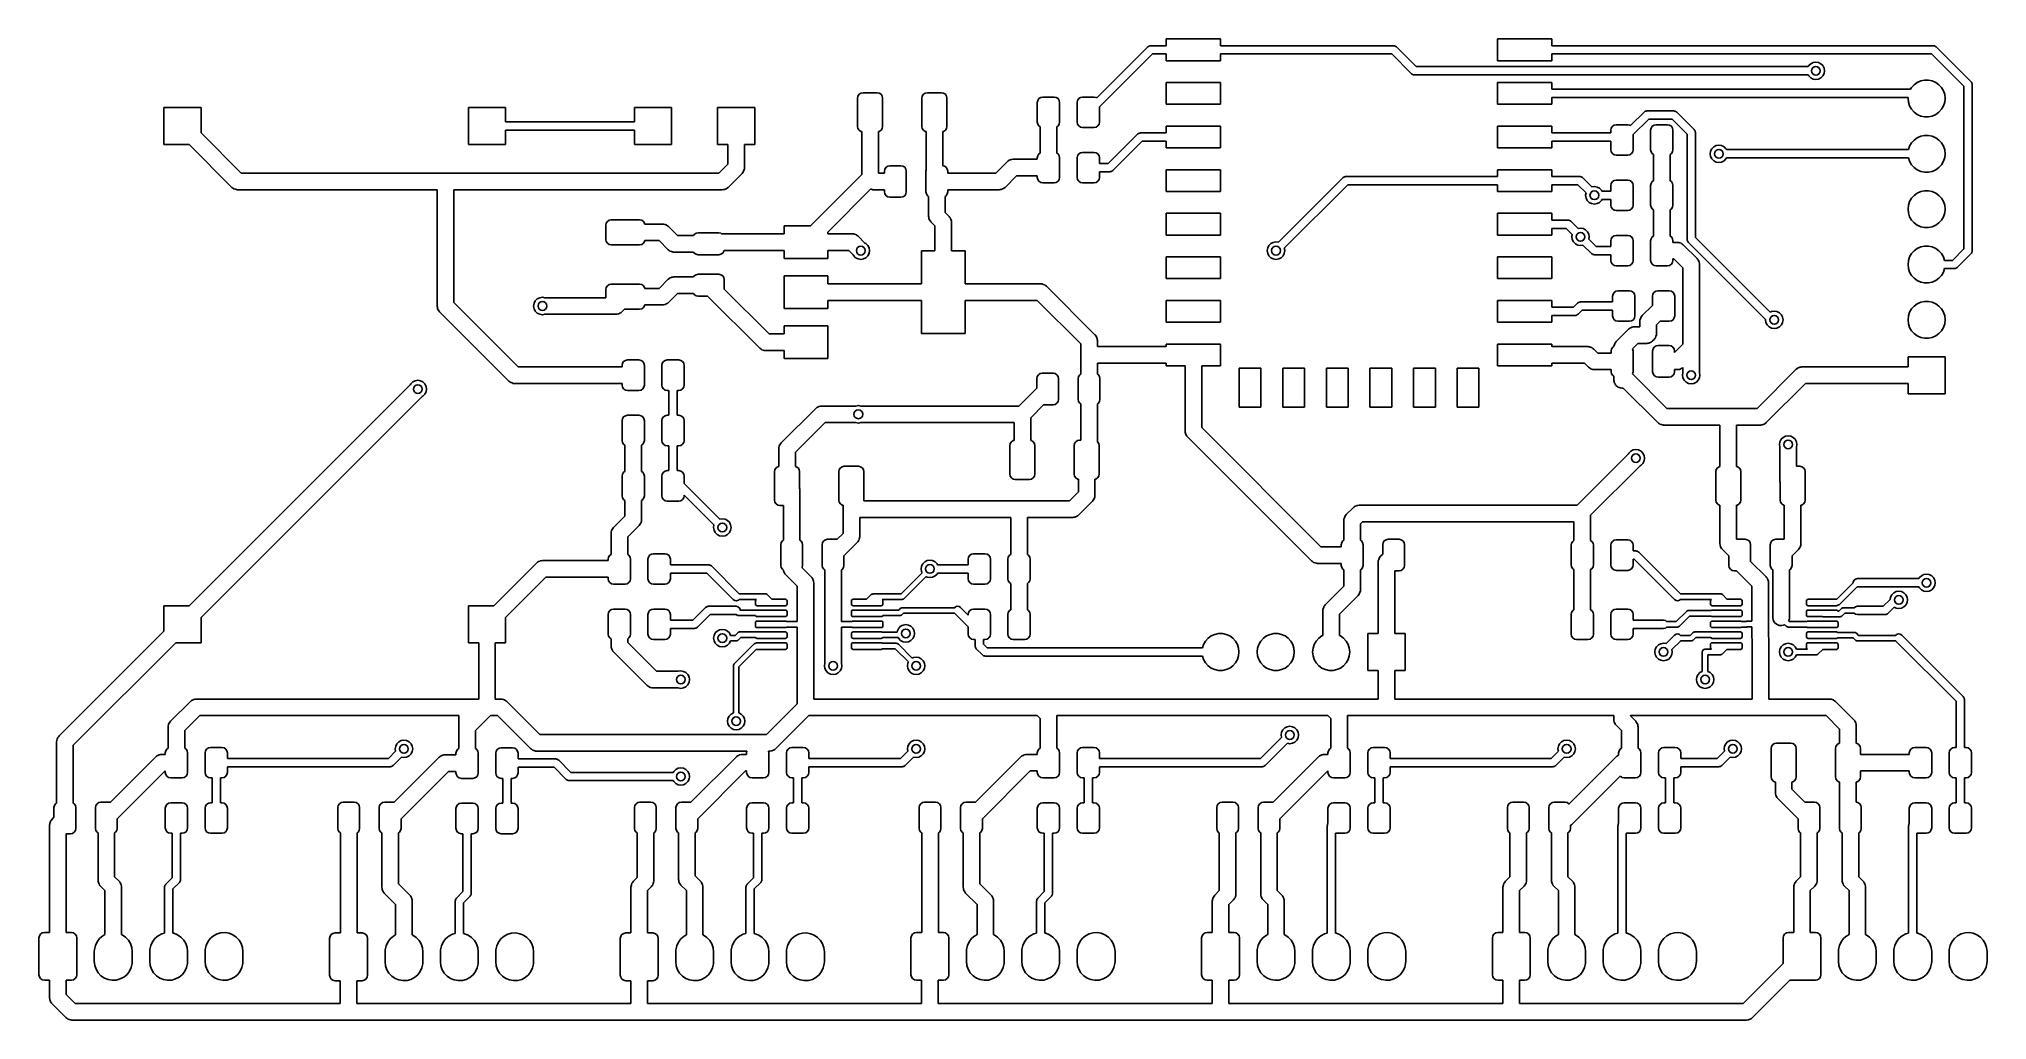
# Model space of a CAD drawing. Extents: x 2.94 to 6.46, y -5.12 to -3.34.
import ezdxf

# ---------------------------------------------------------------- set-up
doc = ezdxf.new("R2010")
doc.units = 0
doc.header["$MEASUREMENT"] = 0
doc.layers.add('BLACK', color=7, linetype='CONTINUOUS')

msp = doc.modelspace()

# ---------------------------------------------------------------- linework, layer by layer
at = {"layer": 'BLACK', "linetype": 'CONTINUOUS'}
for p, q in [((4.97657, -3.3547), (4.97657, -3.34252)), ((4.97657, -3.34252), (5.075, -3.34252)), ((5.075, -3.34252), (5.075, -3.3547)), ((5.575, -3.38189), (5.575, -3.34252)), ((5.575, -3.34252), (5.67343, -3.34252)), ((5.67343, -3.34252), (5.67343, -3.3547)), ((4.85129, -3.44903), (4.94343, -3.35689)), ((4.95183, -3.3697), (4.8561, -3.46543)), ((4.94343, -3.35689), (4.94449, -3.35623)), ((4.94449, -3.35623), (4.94547, -3.35545)), ((4.94547, -3.35545), (4.94589, -3.35535)), ((4.94589, -3.35535), (4.94625, -3.35512)), ((4.94625, -3.35512), (4.9475, -3.35498)), ((4.9475, -3.35498), (4.94872, -3.3547)), ((4.94872, -3.3547), (4.97657, -3.3547)), ((4.97657, -3.3697), (4.95183, -3.3697)), ((4.97657, -3.38189), (4.97657, -3.3697)), ((5.075, -3.3547), (5.38722, -3.3547)), ((5.3841, -3.3697), (5.075, -3.3697)), ((5.075, -3.3697), (5.075, -3.38189)), ((5.4197, -3.4053), (5.3841, -3.3697)), ((5.38722, -3.3547), (5.38844, -3.35499)), ((5.38844, -3.35499), (5.38968, -3.35513)), ((5.38968, -3.35513), (5.39005, -3.35536)), ((5.39005, -3.35536), (5.39047, -3.35545)), ((5.39047, -3.35545), (5.39145, -3.35623)), ((5.39145, -3.35623), (5.39251, -3.3569)), ((5.39251, -3.3569), (5.42811, -3.3925)), ((5.67343, -3.3547), (6.36222, -3.3547)), ((6.3591, -3.3697), (5.67343, -3.3697)), ((5.67343, -3.3697), (5.67343, -3.38189)), ((6.4175, -3.42811), (6.3591, -3.3697)), ((6.36222, -3.3547), (6.36344, -3.35499)), ((6.36344, -3.35499), (6.36468, -3.35513)), ((6.36468, -3.35513), (6.36505, -3.35536)), ((6.36505, -3.35536), (6.36547, -3.35545)), ((6.36547, -3.35545), (6.36645, -3.35623)), ((6.36645, -3.35623), (6.36751, -3.3569)), ((6.36751, -3.3569), (6.43031, -3.41971)), ((5.075, -3.38189), (4.97657, -3.38189)), ((5.42076, -3.40597), (5.4197, -3.4053)), ((5.42174, -3.40675), (5.42076, -3.40597)), ((5.42216, -3.40685), (5.42174, -3.40675)), ((5.42252, -3.40708), (5.42216, -3.40685)), ((5.42377, -3.40722), (5.42252, -3.40708)), ((5.42499, -3.4075), (5.42377, -3.40722)), ((6.13636, -3.4075), (5.42499, -3.4075)), ((5.42811, -3.3925), (6.13636, -3.3925)), ((5.67343, -3.38189), (5.575, -3.38189)), ((6.13636, -3.3925), (6.13726, -3.39074)), ((6.13726, -3.40926), (6.13636, -3.4075)), ((6.13726, -3.39074), (6.14074, -3.38726)), ((6.14074, -3.41274), (6.13726, -3.40926)), ((6.14074, -3.38726), (6.14513, -3.38502)), ((6.14513, -3.41498), (6.14074, -3.41274)), ((6.14513, -3.38502), (6.15, -3.38425)), ((6.15, -3.38425), (6.15487, -3.38502)), ((6.15487, -3.38502), (6.15926, -3.38726)), ((6.15926, -3.41274), (6.15487, -3.41498)), ((6.15926, -3.38726), (6.16274, -3.39074)), ((6.16274, -3.40926), (6.15926, -3.41274)), ((6.16274, -3.39074), (6.16498, -3.39513)), ((6.16498, -3.40487), (6.16274, -3.40926)), ((6.16498, -3.39513), (6.16575, -3.4)), ((6.16575, -3.4), (6.16498, -3.40487)), ((4.41929, -3.44941), (4.42004, -3.44564)), ((4.42004, -3.44564), (4.42217, -3.44245)), ((4.42217, -3.44245), (4.42537, -3.44032)), ((4.42537, -3.44032), (4.42913, -3.43957)), ((4.42913, -3.43957), (4.45472, -3.43957)), ((4.45472, -3.43957), (4.45849, -3.44032)), ((4.45849, -3.44032), (4.46168, -3.44245)), ((4.46168, -3.44245), (4.46382, -3.44564)), ((4.46382, -3.44564), (4.46457, -3.44941)), ((4.53543, -3.44941), (4.53618, -3.44564)), ((4.53618, -3.44564), (4.53832, -3.44245)), ((4.53832, -3.44245), (4.54151, -3.44032)), ((4.54151, -3.44032), (4.54528, -3.43957)), ((4.54528, -3.43957), (4.57087, -3.43957)), ((4.57087, -3.43957), (4.57463, -3.44032)), ((4.57463, -3.44032), (4.57783, -3.44245)), ((4.57783, -3.44245), (4.57996, -3.44564)), ((4.57996, -3.44564), (4.58071, -3.44941)), ((4.74997, -3.44819), (4.75374, -3.44744)), ((4.75374, -3.44744), (4.77441, -3.44744)), ((4.77441, -3.44744), (4.77818, -3.44819)), ((4.82182, -3.44819), (4.82559, -3.44744)), ((4.82559, -3.44744), (4.84626, -3.44744)), ((4.84626, -3.44744), (4.85003, -3.44819)), ((4.97657, -3.46063), (4.97657, -3.42126)), ((4.97657, -3.42126), (5.075, -3.42126)), ((5.075, -3.42126), (5.075, -3.46063)), ((5.575, -3.46063), (5.575, -3.42126)), ((5.575, -3.42126), (5.67343, -3.42126)), ((5.67343, -3.42126), (5.67343, -3.43344)), ((5.67343, -3.43344), (6.32113, -3.43344)), ((6.15, -3.41575), (6.14513, -3.41498)), ((6.15487, -3.41498), (6.15, -3.41575)), ((6.32113, -3.43344), (6.32293, -3.43033)), ((6.32293, -3.43033), (6.32761, -3.42513)), ((6.32761, -3.42513), (6.33327, -3.42102)), ((6.33327, -3.42102), (6.33966, -3.41817)), ((6.33966, -3.41817), (6.3465, -3.41672)), ((6.3465, -3.41672), (6.3535, -3.41672)), ((6.3535, -3.41672), (6.36034, -3.41817)), ((6.36034, -3.41817), (6.36673, -3.42102)), ((6.36673, -3.42102), (6.37239, -3.42513)), ((6.37239, -3.42513), (6.37707, -3.43033)), ((6.37707, -3.43033), (6.38057, -3.43639)), ((6.38057, -3.43639), (6.38273, -3.44304)), ((6.38273, -3.44304), (6.38346, -3.45)), ((6.4175, -3.72189), (6.4175, -3.42811)), ((6.43031, -3.41971), (6.43098, -3.42077)), ((6.43098, -3.42077), (6.43176, -3.42175)), ((6.43176, -3.42175), (6.43185, -3.42217)), ((6.43185, -3.42217), (6.43208, -3.42253)), ((6.43208, -3.42253), (6.43222, -3.42378)), ((6.43222, -3.42378), (6.4325, -3.425)), ((6.4325, -3.425), (6.4325, -3.72501)), ((3.16654, -3.53346), (3.16654, -3.46654)), ((3.16654, -3.46654), (3.23346, -3.46654)), ((3.23346, -3.46654), (3.23346, -3.51225)), ((3.71654, -3.53346), (3.71654, -3.46654)), ((3.71654, -3.46654), (3.78346, -3.46654)), ((3.78346, -3.46654), (3.78346, -3.4925)), ((4.01654, -3.4925), (4.01654, -3.46654)), ((4.01654, -3.46654), (4.08346, -3.46654)), ((4.08346, -3.46654), (4.08346, -3.53346)), ((4.16654, -3.53346), (4.16654, -3.46654)), ((4.16654, -3.46654), (4.23346, -3.46654)), ((4.23346, -3.46654), (4.23346, -3.53346)), ((4.41929, -3.50059), (4.41929, -3.44941)), ((4.46457, -3.44941), (4.46457, -3.50059)), ((4.53543, -3.50059), (4.53543, -3.44941)), ((4.58071, -3.44941), (4.58071, -3.50059)), ((4.7439, -3.45728), (4.74465, -3.45352)), ((4.7439, -3.49272), (4.7439, -3.45728)), ((4.74465, -3.45352), (4.74678, -3.45032)), ((4.74678, -3.45032), (4.74997, -3.44819)), ((4.77818, -3.44819), (4.78137, -3.45032)), ((4.78137, -3.45032), (4.7835, -3.45352)), ((4.7835, -3.45352), (4.78425, -3.45728)), ((4.78425, -3.45728), (4.78425, -3.49272)), ((4.81575, -3.45728), (4.8165, -3.45352)), ((4.81575, -3.49272), (4.81575, -3.45728)), ((4.8165, -3.45352), (4.81863, -3.45032)), ((4.81863, -3.45032), (4.82182, -3.44819)), ((4.85003, -3.44819), (4.85129, -3.44903)), ((4.8561, -3.46543), (4.8561, -3.49272)), ((5.075, -3.46063), (4.97657, -3.46063)), ((5.67343, -3.46063), (5.575, -3.46063)), ((6.3167, -3.44844), (5.67343, -3.44844)), ((5.67343, -3.44844), (5.67343, -3.46063)), ((5.81536, -3.49903), (5.83975, -3.47465)), ((5.83975, -3.47465), (5.84081, -3.47398)), ((5.84081, -3.47398), (5.84179, -3.4732)), ((5.84179, -3.4732), (5.84221, -3.47311)), ((5.84221, -3.47311), (5.84257, -3.47288)), ((5.84257, -3.47288), (5.84382, -3.47274)), ((5.84382, -3.47274), (5.84504, -3.47246)), ((5.84504, -3.47246), (5.89352, -3.47246)), ((5.89352, -3.47246), (5.89474, -3.47274)), ((5.89474, -3.47274), (5.89598, -3.47288)), ((5.89598, -3.47288), (5.89635, -3.47311)), ((5.89635, -3.47311), (5.89677, -3.47321)), ((5.89677, -3.47321), (5.89775, -3.47399)), ((5.89775, -3.47399), (5.89881, -3.47466)), ((5.89881, -3.47466), (5.93031, -3.50616)), ((6.31654, -3.45), (6.3167, -3.44844)), ((6.31727, -3.45696), (6.31654, -3.45)), ((6.31943, -3.46361), (6.31727, -3.45696)), ((6.32293, -3.46967), (6.31943, -3.46361)), ((6.32761, -3.47487), (6.32293, -3.46967)), ((6.33327, -3.47898), (6.32761, -3.47487)), ((6.33966, -3.48183), (6.33327, -3.47898)), ((6.3465, -3.48328), (6.33966, -3.48183)), ((6.3535, -3.48328), (6.3465, -3.48328)), ((6.36034, -3.48183), (6.3535, -3.48328)), ((6.36673, -3.47898), (6.36034, -3.48183)), ((6.37239, -3.47487), (6.36673, -3.47898)), ((6.37707, -3.46967), (6.37239, -3.47487)), ((6.38057, -3.46361), (6.37707, -3.46967)), ((6.38273, -3.45696), (6.38057, -3.46361)), ((6.38346, -3.45), (6.38273, -3.45696)), ((3.23346, -3.51225), (3.30621, -3.585)), ((3.78346, -3.4925), (4.01654, -3.4925)), ((4.01654, -3.5075), (3.78346, -3.5075)), ((3.78346, -3.5075), (3.78346, -3.53346)), ((4.01654, -3.53346), (4.01654, -3.5075)), ((4.42004, -3.50436), (4.41929, -3.50059)), ((4.42217, -3.50755), (4.42004, -3.50436)), ((4.42537, -3.50968), (4.42217, -3.50755)), ((4.42693, -3.50999), (4.42537, -3.50968)), ((4.42693, -3.58729), (4.42693, -3.50999)), ((4.45849, -3.50968), (4.45693, -3.50999)), ((4.45693, -3.50999), (4.45693, -3.585)), ((4.46168, -3.50755), (4.45849, -3.50968)), ((4.46382, -3.50436), (4.46168, -3.50755)), ((4.46457, -3.50059), (4.46382, -3.50436)), ((4.53618, -3.50436), (4.53543, -3.50059)), ((4.53832, -3.50755), (4.53618, -3.50436)), ((4.54151, -3.50968), (4.53832, -3.50755)), ((4.54307, -3.50999), (4.54151, -3.50968)), ((4.54307, -3.57952), (4.54307, -3.50999)), ((4.57463, -3.50968), (4.57307, -3.50999)), ((4.57307, -3.50999), (4.57307, -3.57162)), ((4.57783, -3.50755), (4.57463, -3.50968)), ((4.57996, -3.50436), (4.57783, -3.50755)), ((4.58071, -3.50059), (4.57996, -3.50436)), ((4.74465, -3.49648), (4.7439, -3.49272)), ((4.74678, -3.49968), (4.74465, -3.49648)), ((4.74907, -3.50121), (4.74678, -3.49968)), ((4.74907, -3.54879), (4.74907, -3.50121)), ((4.78137, -3.49968), (4.77907, -3.50121)), ((4.77907, -3.50121), (4.77907, -3.54879)), ((4.7835, -3.49648), (4.78137, -3.49968)), ((4.78425, -3.49272), (4.7835, -3.49648)), ((4.8165, -3.49648), (4.81575, -3.49272)), ((4.81863, -3.49968), (4.8165, -3.49648)), ((4.82182, -3.50181), (4.81863, -3.49968)), ((4.82559, -3.50256), (4.82182, -3.50181)), ((4.84626, -3.50256), (4.82559, -3.50256)), ((4.85003, -3.50181), (4.84626, -3.50256)), ((4.85322, -3.49968), (4.85003, -3.50181)), ((4.85535, -3.49648), (4.85322, -3.49968)), ((4.8561, -3.49272), (4.85535, -3.49648)), ((4.87189, -3.5675), (4.92502, -3.51437)), ((4.92502, -3.51437), (4.92608, -3.51371)), ((4.92608, -3.51371), (4.92706, -3.51293)), ((4.92706, -3.51293), (4.92748, -3.51283)), ((4.92748, -3.51283), (4.92785, -3.5126)), ((4.92785, -3.5126), (4.92909, -3.51246)), ((4.92909, -3.51246), (4.93031, -3.51219)), ((4.93031, -3.51219), (4.97657, -3.51219)), ((4.97657, -3.51219), (4.97657, -3.5)), ((4.97657, -3.5), (5.075, -3.5)), ((5.075, -3.5), (5.075, -3.53937)), ((5.575, -3.53937), (5.575, -3.5)), ((5.575, -3.5), (5.67343, -3.5)), ((5.67343, -3.5), (5.67343, -3.51219)), ((5.67343, -3.51219), (5.77982, -3.51219)), ((5.77982, -3.50728), (5.78057, -3.50352)), ((5.77982, -3.51219), (5.77982, -3.50728)), ((5.78057, -3.50352), (5.78271, -3.50032)), ((5.78271, -3.50032), (5.7859, -3.49819)), ((5.7859, -3.49819), (5.78967, -3.49744)), ((5.78967, -3.49744), (5.81033, -3.49744)), ((5.81033, -3.49744), (5.8141, -3.49819)), ((5.8141, -3.49819), (5.81536, -3.49903)), ((5.84815, -3.48746), (5.82018, -3.51543)), ((5.82018, -3.51543), (5.82018, -3.54272)), ((5.8904, -3.48746), (5.84815, -3.48746)), ((5.85167, -3.50728), (5.85242, -3.50352)), ((5.85167, -3.54272), (5.85167, -3.50728)), ((5.85242, -3.50352), (5.85456, -3.50032)), ((5.85456, -3.50032), (5.85775, -3.49819)), ((5.85775, -3.49819), (5.86152, -3.49744)), ((5.86152, -3.49744), (5.88219, -3.49744)), ((5.88219, -3.49744), (5.88595, -3.49819)), ((5.88595, -3.49819), (5.88914, -3.50032)), ((5.88914, -3.50032), (5.89128, -3.50352)), ((5.9175, -3.51456), (5.8904, -3.48746)), ((5.89128, -3.50352), (5.89203, -3.50728)), ((5.89203, -3.50728), (5.89203, -3.54272)), ((5.9175, -3.70406), (5.9175, -3.51456)), ((5.93031, -3.50616), (5.93098, -3.50722)), ((5.93098, -3.50722), (5.93176, -3.5082)), ((5.93176, -3.5082), (5.93185, -3.50862)), ((5.93185, -3.50862), (5.93208, -3.50899)), ((5.93208, -3.50899), (5.93222, -3.51024)), ((5.93222, -3.51024), (5.9325, -3.51146)), ((5.9325, -3.51146), (5.9325, -3.70096)), ((6.33327, -3.52102), (6.33966, -3.51817)), ((6.33966, -3.51817), (6.3465, -3.51672)), ((6.3465, -3.51672), (6.3535, -3.51672)), ((6.3535, -3.51672), (6.36034, -3.51817)), ((6.36034, -3.51817), (6.36673, -3.52102)), ((3.21225, -3.53346), (3.16654, -3.53346)), ((3.28939, -3.61061), (3.21225, -3.53346)), ((3.78346, -3.53346), (3.71654, -3.53346)), ((4.08346, -3.53346), (4.01654, -3.53346)), ((4.185, -3.53346), (4.16654, -3.53346)), ((4.185, -3.56879), (4.185, -3.53346)), ((4.23346, -3.53346), (4.215, -3.53346)), ((4.215, -3.53346), (4.215, -3.575)), ((4.7439, -3.55728), (4.74465, -3.55352)), ((4.74465, -3.55352), (4.74678, -3.55032)), ((4.74678, -3.55032), (4.74907, -3.54879)), ((4.77907, -3.54879), (4.78137, -3.55032)), ((4.78137, -3.55032), (4.7835, -3.55352)), ((4.7835, -3.55352), (4.78425, -3.55728)), ((4.81575, -3.55728), (4.8165, -3.55352)), ((4.8165, -3.55352), (4.81863, -3.55032)), ((4.81863, -3.55032), (4.82182, -3.54819)), ((4.82182, -3.54819), (4.82559, -3.54744)), ((4.82559, -3.54744), (4.84626, -3.54744)), ((4.84626, -3.54744), (4.85003, -3.54819)), ((4.85003, -3.54819), (4.85322, -3.55032)), ((4.85322, -3.55032), (4.85535, -3.55352)), ((4.85535, -3.55352), (4.8561, -3.55728)), ((4.93342, -3.52719), (4.88029, -3.58031)), ((4.97657, -3.52719), (4.93342, -3.52719)), ((4.97657, -3.53937), (4.97657, -3.52719)), ((5.075, -3.53937), (4.97657, -3.53937)), ((5.67343, -3.53937), (5.575, -3.53937)), ((5.77982, -3.52719), (5.67343, -3.52719)), ((5.67343, -3.52719), (5.67343, -3.53937)), ((5.77982, -3.54272), (5.77982, -3.52719)), ((5.78057, -3.54648), (5.77982, -3.54272)), ((5.78271, -3.54968), (5.78057, -3.54648)), ((5.7859, -3.55181), (5.78271, -3.54968)), ((5.78967, -3.55256), (5.7859, -3.55181)), ((5.81033, -3.55256), (5.78967, -3.55256)), ((5.8141, -3.55181), (5.81033, -3.55256)), ((5.81729, -3.54968), (5.8141, -3.55181)), ((5.81943, -3.54648), (5.81729, -3.54968)), ((5.82018, -3.54272), (5.81943, -3.54648)), ((5.85242, -3.54648), (5.85167, -3.54272)), ((5.85456, -3.54968), (5.85242, -3.54648)), ((5.85685, -3.55121), (5.85456, -3.54968)), ((5.85685, -3.59879), (5.85685, -3.55121)), ((5.88914, -3.54968), (5.88685, -3.55121)), ((5.88685, -3.55121), (5.88685, -3.59879)), ((5.89128, -3.54648), (5.88914, -3.54968)), ((5.89203, -3.54272), (5.89128, -3.54648)), ((5.95925, -3.55), (5.96002, -3.54513)), ((5.96002, -3.55487), (5.95925, -3.55)), ((5.96002, -3.54513), (5.96226, -3.54074)), ((5.96226, -3.54074), (5.96574, -3.53726)), ((5.96574, -3.53726), (5.97013, -3.53502)), ((5.97013, -3.53502), (5.975, -3.53425)), ((5.975, -3.53425), (5.97987, -3.53502)), ((5.97987, -3.53502), (5.98426, -3.53726)), ((5.98426, -3.53726), (5.98774, -3.54074)), ((5.98774, -3.54074), (5.98864, -3.5425)), ((5.98864, -3.5425), (6.31744, -3.5425)), ((6.31744, -3.5425), (6.31943, -3.53639)), ((6.31943, -3.53639), (6.32293, -3.53033)), ((6.32293, -3.53033), (6.32761, -3.52513)), ((6.32761, -3.52513), (6.33327, -3.52102)), ((6.36673, -3.52102), (6.37239, -3.52513)), ((6.37239, -3.52513), (6.37707, -3.53033)), ((6.37707, -3.53033), (6.38057, -3.53639)), ((6.38057, -3.53639), (6.38273, -3.54304)), ((6.38273, -3.54304), (6.38346, -3.55)), ((6.38346, -3.55), (6.38273, -3.55696)), ((3.30621, -3.585), (4.16879, -3.585)), ((4.16879, -3.585), (4.185, -3.56879)), ((4.21061, -3.58561), (4.18561, -3.61061)), ((4.21184, -3.58389), (4.21061, -3.58561)), ((4.21314, -3.58223), (4.21184, -3.58389)), ((4.21326, -3.58189), (4.21314, -3.58223)), ((4.21347, -3.5816), (4.21326, -3.58189)), ((4.21408, -3.57957), (4.21347, -3.5816)), ((4.21478, -3.57758), (4.21408, -3.57957)), ((4.21482, -3.57709), (4.21478, -3.57758)), ((4.21488, -3.57688), (4.21482, -3.57709)), ((4.215, -3.575), (4.21487, -3.57653)), ((4.21487, -3.57653), (4.21488, -3.57688)), ((4.3343, -3.67992), (4.42693, -3.58729)), ((4.45693, -3.585), (4.46791, -3.585)), ((4.46791, -3.5813), (4.46866, -3.57753)), ((4.46791, -3.585), (4.46791, -3.5813)), ((4.46866, -3.57753), (4.4708, -3.57434)), ((4.4708, -3.57434), (4.47399, -3.57221)), ((4.47399, -3.57221), (4.47776, -3.57146)), ((4.47776, -3.57146), (4.49744, -3.57146)), ((4.49744, -3.57146), (4.50121, -3.57221)), ((4.50121, -3.57221), (4.5044, -3.57434)), ((4.5044, -3.57434), (4.50653, -3.57753)), ((4.50653, -3.57753), (4.50728, -3.5813)), ((4.50728, -3.5813), (4.50728, -3.6187)), ((4.54272, -3.5813), (4.54307, -3.57952)), ((4.54272, -3.6187), (4.54272, -3.5813)), ((4.57307, -3.57162), (4.57601, -3.57221)), ((4.57601, -3.57221), (4.5792, -3.57434)), ((4.5792, -3.57434), (4.58134, -3.57753)), ((4.58134, -3.57753), (4.58209, -3.5813)), ((4.58209, -3.5813), (4.58209, -3.585)), ((4.58209, -3.585), (4.66879, -3.585)), ((4.66879, -3.585), (4.68939, -3.56439)), ((4.68939, -3.56439), (4.69057, -3.56341)), ((4.69057, -3.56341), (4.69081, -3.56315)), ((4.69081, -3.56315), (4.691, -3.56304)), ((4.691, -3.56304), (4.69137, -3.56273)), ((4.69137, -3.56273), (4.69328, -3.56181)), ((4.69328, -3.56181), (4.69514, -3.56081)), ((4.69514, -3.56081), (4.69549, -3.56075)), ((4.69549, -3.56075), (4.69582, -3.5606)), ((4.69582, -3.5606), (4.69791, -3.56035)), ((4.69791, -3.56035), (4.7, -3.56)), ((4.7, -3.56), (4.7439, -3.56)), ((4.7439, -3.56), (4.7439, -3.55728)), ((4.78425, -3.55728), (4.78425, -3.59272)), ((4.81575, -3.59272), (4.81575, -3.55728)), ((4.8561, -3.55728), (4.8561, -3.5675)), ((4.8561, -3.5675), (4.87189, -3.5675)), ((4.875, -3.5825), (4.8561, -3.5825)), ((4.8561, -3.5825), (4.8561, -3.59272)), ((4.87622, -3.58222), (4.875, -3.5825)), ((4.87747, -3.58208), (4.87622, -3.58222)), ((4.87783, -3.58185), (4.87747, -3.58208)), ((4.87825, -3.58176), (4.87783, -3.58185)), ((4.87923, -3.58098), (4.87825, -3.58176)), ((4.88029, -3.58031), (4.87923, -3.58098)), ((4.97657, -3.61811), (4.97657, -3.57874)), ((4.97657, -3.57874), (5.075, -3.57874)), ((5.075, -3.57874), (5.075, -3.61811)), ((5.575, -3.59093), (5.575, -3.57874)), ((5.575, -3.57874), (5.67343, -3.57874)), ((5.67343, -3.57874), (5.67343, -3.59093)), ((5.96226, -3.55926), (5.96002, -3.55487)), ((5.96574, -3.56274), (5.96226, -3.55926)), ((5.97013, -3.56498), (5.96574, -3.56274)), ((5.975, -3.56575), (5.97013, -3.56498)), ((5.97987, -3.56498), (5.975, -3.56575)), ((5.98426, -3.56274), (5.97987, -3.56498)), ((5.98774, -3.55926), (5.98426, -3.56274)), ((5.98864, -3.5575), (5.98774, -3.55926)), ((6.31744, -3.5575), (5.98864, -3.5575)), ((6.31943, -3.56361), (6.31744, -3.5575)), ((6.32293, -3.56967), (6.31943, -3.56361)), ((6.32761, -3.57487), (6.32293, -3.56967)), ((6.33327, -3.57898), (6.32761, -3.57487)), ((6.33966, -3.58183), (6.33327, -3.57898)), ((6.3465, -3.58328), (6.33966, -3.58183)), ((6.3535, -3.58328), (6.3465, -3.58328)), ((6.36034, -3.58183), (6.3535, -3.58328)), ((6.36673, -3.57898), (6.36034, -3.58183)), ((6.37239, -3.57487), (6.36673, -3.57898)), ((6.37707, -3.56967), (6.37239, -3.57487)), ((6.38057, -3.56361), (6.37707, -3.56967)), ((6.38273, -3.55696), (6.38057, -3.56361)), ((3.29111, -3.61184), (3.28939, -3.61061)), ((3.29277, -3.61314), (3.29111, -3.61184)), ((3.29311, -3.61326), (3.29277, -3.61314)), ((3.2934, -3.61347), (3.29311, -3.61326)), ((3.29543, -3.61408), (3.2934, -3.61347)), ((3.29742, -3.61478), (3.29543, -3.61408)), ((3.29791, -3.61482), (3.29742, -3.61478)), ((3.29812, -3.61488), (3.29791, -3.61482)), ((3.29847, -3.61487), (3.29812, -3.61488)), ((3.3, -3.615), (3.29847, -3.61487)), ((3.66, -3.615), (3.3, -3.615)), ((3.66, -3.825), (3.66, -3.615)), ((4.175, -3.615), (3.69, -3.615)), ((3.69, -3.615), (3.69, -3.81879)), ((4.17709, -3.61465), (4.175, -3.615)), ((4.17918, -3.6144), (4.17709, -3.61465)), ((4.17951, -3.61425), (4.17918, -3.6144)), ((4.17986, -3.61419), (4.17951, -3.61425)), ((4.18172, -3.61319), (4.17986, -3.61419)), ((4.18363, -3.61227), (4.18172, -3.61319)), ((4.184, -3.61196), (4.18363, -3.61227)), ((4.18419, -3.61185), (4.184, -3.61196)), ((4.18443, -3.61159), (4.18419, -3.61185)), ((4.18561, -3.61061), (4.18443, -3.61159)), ((4.44287, -3.61378), (4.36535, -3.69129)), ((4.44385, -3.61408), (4.44287, -3.61378)), ((4.44585, -3.61478), (4.44385, -3.61408)), ((4.44634, -3.61482), (4.44585, -3.61478)), ((4.44655, -3.61488), (4.44634, -3.61482)), ((4.4469, -3.61487), (4.44655, -3.61488)), ((4.44843, -3.615), (4.4469, -3.61487)), ((4.46791, -3.615), (4.44843, -3.615)), ((4.46791, -3.6187), (4.46791, -3.615)), ((4.46866, -3.62247), (4.46791, -3.6187)), ((4.4708, -3.62566), (4.46866, -3.62247)), ((4.50653, -3.62247), (4.5044, -3.62566)), ((4.50728, -3.6187), (4.50653, -3.62247)), ((4.54347, -3.62247), (4.54272, -3.6187)), ((4.5456, -3.62566), (4.54347, -3.62247)), ((4.58134, -3.62247), (4.5792, -3.62566)), ((4.58209, -3.6187), (4.58134, -3.62247)), ((4.675, -3.615), (4.58209, -3.615)), ((4.58209, -3.615), (4.58209, -3.6187)), ((4.67709, -3.61465), (4.675, -3.615)), ((4.67918, -3.6144), (4.67709, -3.61465)), ((4.67951, -3.61425), (4.67918, -3.6144)), ((4.67986, -3.61419), (4.67951, -3.61425)), ((4.68172, -3.61319), (4.67986, -3.61419)), ((4.68363, -3.61227), (4.68172, -3.61319)), ((4.684, -3.61196), (4.68363, -3.61227)), ((4.68419, -3.61185), (4.684, -3.61196)), ((4.68443, -3.61159), (4.68419, -3.61185)), ((4.68561, -3.61061), (4.68443, -3.61159)), ((4.70621, -3.59), (4.68561, -3.61061)), ((4.7439, -3.59), (4.70621, -3.59)), ((4.7439, -3.59272), (4.7439, -3.59)), ((4.74465, -3.59648), (4.7439, -3.59272)), ((4.74678, -3.59968), (4.74465, -3.59648)), ((4.74997, -3.60181), (4.74678, -3.59968)), ((4.75374, -3.60256), (4.74997, -3.60181)), ((4.77441, -3.60256), (4.75374, -3.60256)), ((4.77818, -3.60181), (4.77441, -3.60256)), ((4.78137, -3.59968), (4.77818, -3.60181)), ((4.7835, -3.59648), (4.78137, -3.59968)), ((4.78425, -3.59272), (4.7835, -3.59648)), ((4.8165, -3.59648), (4.81575, -3.59272)), ((4.81863, -3.59968), (4.8165, -3.59648)), ((4.82182, -3.60181), (4.81863, -3.59968)), ((4.82559, -3.60256), (4.82182, -3.60181)), ((4.84626, -3.60256), (4.82559, -3.60256)), ((4.85003, -3.60181), (4.84626, -3.60256)), ((4.85322, -3.59968), (4.85003, -3.60181)), ((4.85535, -3.59648), (4.85322, -3.59968)), ((4.8561, -3.59272), (4.85535, -3.59648)), ((5.075, -3.61811), (4.97657, -3.61811)), ((5.17944, -3.70995), (5.29628, -3.59311)), ((5.30468, -3.60593), (5.19005, -3.72056)), ((5.29628, -3.59311), (5.29734, -3.59245)), ((5.29734, -3.59245), (5.29832, -3.59167)), ((5.29832, -3.59167), (5.29874, -3.59157)), ((5.29874, -3.59157), (5.29911, -3.59134)), ((5.29911, -3.59134), (5.30035, -3.5912)), ((5.30035, -3.5912), (5.30157, -3.59093)), ((5.30157, -3.59093), (5.575, -3.59093)), ((5.575, -3.60593), (5.30468, -3.60593)), ((5.575, -3.61811), (5.575, -3.60593)), ((5.67343, -3.61811), (5.575, -3.61811)), ((5.67343, -3.59093), (5.72344, -3.59093)), ((5.72032, -3.60593), (5.67343, -3.60593)), ((5.67343, -3.60593), (5.67343, -3.61811)), ((5.73495, -3.62056), (5.72032, -3.60593)), ((5.72344, -3.59093), (5.72466, -3.59121)), ((5.72466, -3.59121), (5.7259, -3.59135)), ((5.7259, -3.59135), (5.72627, -3.59158)), ((5.72627, -3.59158), (5.72669, -3.59167)), ((5.72669, -3.59167), (5.72767, -3.59246)), ((5.72767, -3.59246), (5.72873, -3.59312)), ((5.72873, -3.59312), (5.74556, -3.60995)), ((5.73425, -3.625), (5.73495, -3.62056)), ((5.74556, -3.60995), (5.75, -3.60925)), ((5.75, -3.60925), (5.75487, -3.61002)), ((5.75487, -3.61002), (5.75926, -3.61226)), ((5.75926, -3.61226), (5.76274, -3.61574)), ((5.76274, -3.61574), (5.76364, -3.6175)), ((5.76364, -3.6175), (5.77982, -3.6175)), ((5.77982, -3.60728), (5.78057, -3.60352)), ((5.77982, -3.6175), (5.77982, -3.60728)), ((5.78057, -3.60352), (5.78271, -3.60032)), ((5.78271, -3.60032), (5.7859, -3.59819)), ((5.7859, -3.59819), (5.78967, -3.59744)), ((5.78967, -3.59744), (5.81033, -3.59744)), ((5.81033, -3.59744), (5.8141, -3.59819)), ((5.8141, -3.59819), (5.81729, -3.60032)), ((5.81729, -3.60032), (5.81943, -3.60352)), ((5.81943, -3.60352), (5.82018, -3.60728)), ((5.82018, -3.60728), (5.82018, -3.64272)), ((5.85167, -3.60728), (5.85242, -3.60352)), ((5.85167, -3.64272), (5.85167, -3.60728)), ((5.85242, -3.60352), (5.85456, -3.60032)), ((5.85456, -3.60032), (5.85685, -3.59879)), ((5.88685, -3.59879), (5.88914, -3.60032)), ((5.88914, -3.60032), (5.89128, -3.60352)), ((5.89128, -3.60352), (5.89203, -3.60728)), ((5.89203, -3.60728), (5.89203, -3.64272)), ((6.32761, -3.62513), (6.33327, -3.62102)), ((6.33327, -3.62102), (6.33966, -3.61817)), ((6.33966, -3.61817), (6.3465, -3.61672)), ((6.3465, -3.61672), (6.3535, -3.61672)), ((6.3535, -3.61672), (6.36034, -3.61817)), ((6.36034, -3.61817), (6.36673, -3.62102)), ((6.36673, -3.62102), (6.37239, -3.62513)), ((4.47399, -3.62779), (4.4708, -3.62566)), ((4.47776, -3.62854), (4.47399, -3.62779)), ((4.49744, -3.62854), (4.47776, -3.62854)), ((4.50121, -3.62779), (4.49744, -3.62854)), ((4.5044, -3.62566), (4.50121, -3.62779)), ((4.5474, -3.62686), (4.5456, -3.62566)), ((4.5474, -3.6624), (4.5474, -3.62686)), ((4.5792, -3.62566), (4.5774, -3.62686)), ((4.5774, -3.62686), (4.5774, -3.65619)), ((4.5774, -3.65619), (4.58462, -3.66341)), ((4.97657, -3.69685), (4.97657, -3.65748)), ((4.97657, -3.65748), (5.075, -3.65748)), ((5.075, -3.65748), (5.075, -3.69685)), ((5.575, -3.69685), (5.575, -3.65748)), ((5.575, -3.65748), (5.67343, -3.65748)), ((5.67343, -3.65748), (5.67343, -3.66967)), ((5.73502, -3.62987), (5.73425, -3.625)), ((5.73726, -3.63426), (5.73502, -3.62987)), ((5.74074, -3.63774), (5.73726, -3.63426)), ((5.74513, -3.63998), (5.74074, -3.63774)), ((5.75, -3.64075), (5.74513, -3.63998)), ((5.75487, -3.63998), (5.75, -3.64075)), ((5.75926, -3.63774), (5.75487, -3.63998)), ((5.76274, -3.63426), (5.75926, -3.63774)), ((5.76364, -3.6325), (5.76274, -3.63426)), ((5.77982, -3.6325), (5.76364, -3.6325)), ((5.77982, -3.64272), (5.77982, -3.6325)), ((5.78057, -3.64648), (5.77982, -3.64272)), ((5.78271, -3.64968), (5.78057, -3.64648)), ((5.7859, -3.65181), (5.78271, -3.64968)), ((5.78967, -3.65256), (5.7859, -3.65181)), ((5.81033, -3.65256), (5.78967, -3.65256)), ((5.8141, -3.65181), (5.81033, -3.65256)), ((5.81729, -3.64968), (5.8141, -3.65181)), ((5.81943, -3.64648), (5.81729, -3.64968)), ((5.82018, -3.64272), (5.81943, -3.64648)), ((5.85242, -3.64648), (5.85167, -3.64272)), ((5.85456, -3.64968), (5.85242, -3.64648)), ((5.85685, -3.65121), (5.85456, -3.64968)), ((5.85685, -3.69879), (5.85685, -3.65121)), ((5.88914, -3.64968), (5.88685, -3.65121)), ((5.88685, -3.65121), (5.88685, -3.69879)), ((5.89128, -3.64648), (5.88914, -3.64968)), ((5.89203, -3.64272), (5.89128, -3.64648)), ((6.31654, -3.65), (6.31727, -3.64304)), ((6.31727, -3.65696), (6.31654, -3.65)), ((6.31727, -3.64304), (6.31943, -3.63639)), ((6.31943, -3.66361), (6.31727, -3.65696)), ((6.31943, -3.63639), (6.32293, -3.63033)), ((6.32293, -3.63033), (6.32761, -3.62513)), ((6.37239, -3.62513), (6.37707, -3.63033)), ((6.37707, -3.63033), (6.38057, -3.63639)), ((6.38057, -3.63639), (6.38273, -3.64304)), ((6.38273, -3.65696), (6.38057, -3.66361)), ((6.38273, -3.64304), (6.38346, -3.65)), ((6.38346, -3.65), (6.38273, -3.65696)), ((3.96457, -3.67913), (3.96532, -3.67537)), ((3.96457, -3.70472), (3.96457, -3.67913)), ((3.96532, -3.67537), (3.96745, -3.67217)), ((3.96745, -3.67217), (3.97064, -3.67004)), ((3.97064, -3.67004), (3.97441, -3.66929)), ((3.97441, -3.66929), (4.02559, -3.66929)), ((4.02559, -3.66929), (4.02936, -3.67004)), ((4.02936, -3.67004), (4.03255, -3.67217)), ((4.03255, -3.67217), (4.03468, -3.67537)), ((4.03468, -3.67537), (4.03499, -3.67693)), ((4.03499, -3.67693), (4.06693, -3.67693)), ((4.06693, -3.67693), (4.06846, -3.67706)), ((4.06846, -3.67706), (4.06881, -3.67705)), ((4.06881, -3.67705), (4.06902, -3.67711)), ((4.06902, -3.67711), (4.06951, -3.67715)), ((4.06951, -3.67715), (4.0715, -3.67785)), ((4.0715, -3.67785), (4.07353, -3.67846)), ((4.07353, -3.67846), (4.07382, -3.67867)), ((4.07382, -3.67867), (4.07416, -3.67878)), ((4.07416, -3.67878), (4.07582, -3.68009)), ((4.07582, -3.68009), (4.07754, -3.68132)), ((4.07754, -3.68132), (4.09381, -3.6976)), ((4.12434, -3.6958), (4.12753, -3.69366)), ((4.12753, -3.69366), (4.1313, -3.69291)), ((4.1313, -3.69291), (4.1687, -3.69291)), ((4.1687, -3.69291), (4.17247, -3.69366)), ((4.17247, -3.69366), (4.17364, -3.69445)), ((4.28661, -3.69445), (4.28661, -3.67992)), ((4.28661, -3.67992), (4.3343, -3.67992)), ((4.36535, -3.69129), (4.36535, -3.69445)), ((4.54775, -3.66449), (4.5474, -3.6624)), ((4.548, -3.66659), (4.54775, -3.66449)), ((4.54815, -3.66691), (4.548, -3.66659)), ((4.54821, -3.66726), (4.54815, -3.66691)), ((4.54921, -3.66912), (4.54821, -3.66726)), ((4.55013, -3.67103), (4.54921, -3.66912)), ((4.55045, -3.6714), (4.55013, -3.67103)), ((4.55055, -3.6716), (4.55045, -3.6714)), ((4.55081, -3.67184), (4.55055, -3.6716)), ((4.55179, -3.67301), (4.55081, -3.67184)), ((4.55902, -3.68023), (4.55179, -3.67301)), ((4.55902, -3.7252), (4.55902, -3.68023)), ((4.58462, -3.66341), (4.58561, -3.66458)), ((4.58561, -3.66458), (4.58587, -3.66482)), ((4.58587, -3.66482), (4.58597, -3.66501)), ((4.58597, -3.66501), (4.58629, -3.66539)), ((4.58629, -3.66539), (4.5872, -3.6673)), ((4.5872, -3.6673), (4.58821, -3.66916)), ((4.58821, -3.66916), (4.58827, -3.66951)), ((4.58827, -3.66951), (4.58842, -3.66983)), ((4.58842, -3.66983), (4.58867, -3.67193)), ((4.58867, -3.67193), (4.58902, -3.67402)), ((4.58902, -3.67402), (4.58902, -3.7252)), ((5.67343, -3.66967), (5.70218, -3.66967)), ((5.69906, -3.68467), (5.67343, -3.68467)), ((5.67343, -3.68467), (5.67343, -3.69685)), ((5.70995, -3.69556), (5.69906, -3.68467)), ((5.70218, -3.66967), (5.7034, -3.66995)), ((5.7034, -3.66995), (5.70464, -3.67009)), ((5.70464, -3.67009), (5.70501, -3.67032)), ((5.70501, -3.67032), (5.70543, -3.67041)), ((5.70543, -3.67041), (5.70641, -3.6712)), ((5.70641, -3.6712), (5.70747, -3.67186)), ((5.70747, -3.67186), (5.72056, -3.68495)), ((5.72056, -3.68495), (5.725, -3.68425)), ((5.725, -3.68425), (5.72987, -3.68502)), ((5.72987, -3.68502), (5.73426, -3.68726)), ((5.73426, -3.68726), (5.73774, -3.69074)), ((5.73774, -3.69074), (5.73998, -3.69513)), ((6.32293, -3.66967), (6.31943, -3.66361)), ((6.32761, -3.67487), (6.32293, -3.66967)), ((6.33327, -3.67898), (6.32761, -3.67487)), ((6.33966, -3.68183), (6.33327, -3.67898)), ((6.3465, -3.68328), (6.33966, -3.68183)), ((6.3535, -3.68328), (6.3465, -3.68328)), ((6.36034, -3.68183), (6.3535, -3.68328)), ((6.36673, -3.67898), (6.36034, -3.68183)), ((6.37239, -3.67487), (6.36673, -3.67898)), ((6.37707, -3.66967), (6.37239, -3.67487)), ((6.38057, -3.66361), (6.37707, -3.66967)), ((3.96532, -3.70849), (3.96457, -3.70472)), ((3.96745, -3.71168), (3.96532, -3.70849)), ((3.97064, -3.71382), (3.96745, -3.71168)), ((3.97441, -3.71457), (3.97064, -3.71382)), ((4.02559, -3.71457), (3.97441, -3.71457)), ((4.02936, -3.71382), (4.02559, -3.71457)), ((4.03255, -3.71168), (4.02936, -3.71382)), ((4.03468, -3.70849), (4.03255, -3.71168)), ((4.03499, -3.70693), (4.03468, -3.70849)), ((4.06072, -3.70693), (4.03499, -3.70693)), ((4.07699, -3.72321), (4.06072, -3.70693)), ((4.07871, -3.72443), (4.07699, -3.72321)), ((4.08037, -3.72574), (4.07871, -3.72443)), ((4.08071, -3.72586), (4.08037, -3.72574)), ((4.081, -3.72607), (4.08071, -3.72586)), ((4.08302, -3.72667), (4.081, -3.72607)), ((4.08502, -3.72738), (4.08302, -3.72667)), ((4.08551, -3.72742), (4.08502, -3.72738)), ((4.08572, -3.72748), (4.08551, -3.72742)), ((4.08607, -3.72747), (4.08572, -3.72748)), ((4.0876, -3.7276), (4.08607, -3.72747)), ((4.12314, -3.7276), (4.0876, -3.7276)), ((4.09381, -3.6976), (4.12314, -3.6976)), ((4.12314, -3.6976), (4.12434, -3.6958)), ((4.12434, -3.7294), (4.12314, -3.7276)), ((4.12753, -3.73153), (4.12434, -3.7294)), ((4.17566, -3.7294), (4.17247, -3.73153)), ((4.17364, -3.69445), (4.28661, -3.69445)), ((4.17779, -3.72621), (4.17566, -3.7294)), ((4.17814, -3.72445), (4.17779, -3.72621)), ((4.28661, -3.72445), (4.17814, -3.72445)), ((4.28661, -3.73898), (4.28661, -3.72445)), ((4.36535, -3.69445), (4.40945, -3.69445)), ((4.40324, -3.72445), (4.36535, -3.72445)), ((4.36535, -3.72445), (4.36535, -3.73898)), ((4.41145, -3.73266), (4.40324, -3.72445)), ((4.40945, -3.69445), (4.41097, -3.69458)), ((4.41097, -3.69458), (4.41133, -3.69457)), ((4.41133, -3.69457), (4.41154, -3.69463)), ((4.41154, -3.69463), (4.41203, -3.69467)), ((4.41203, -3.69467), (4.41402, -3.69537)), ((4.41402, -3.69537), (4.41605, -3.69598)), ((4.41605, -3.69598), (4.41634, -3.69619)), ((4.41634, -3.69619), (4.41668, -3.6963)), ((4.41668, -3.6963), (4.41834, -3.69761)), ((4.41834, -3.69761), (4.42006, -3.69884)), ((4.42006, -3.69884), (4.43266, -3.71145)), ((4.43266, -3.71145), (4.43426, -3.71226)), ((4.43426, -3.71226), (4.43774, -3.71574)), ((4.43774, -3.71574), (4.43998, -3.72013)), ((4.43998, -3.72013), (4.44075, -3.725)), ((4.44075, -3.725), (4.43998, -3.72987)), ((4.53465, -3.785), (4.53465, -3.7252)), ((4.53465, -3.7252), (4.55902, -3.7252)), ((4.58902, -3.7252), (4.61339, -3.7252)), ((4.61339, -3.7252), (4.61339, -3.785)), ((5.075, -3.69685), (4.97657, -3.69685)), ((5.15925, -3.725), (5.16002, -3.72013)), ((5.16002, -3.72987), (5.15925, -3.725)), ((5.16002, -3.72013), (5.16226, -3.71574)), ((5.16226, -3.71574), (5.16574, -3.71226)), ((5.16574, -3.71226), (5.17013, -3.71002)), ((5.17013, -3.71002), (5.175, -3.70925)), ((5.175, -3.70925), (5.17944, -3.70995)), ((5.19075, -3.725), (5.18998, -3.72987)), ((5.19005, -3.72056), (5.19075, -3.725)), ((5.67343, -3.69685), (5.575, -3.69685)), ((5.70925, -3.7), (5.70995, -3.69556)), ((5.71002, -3.70487), (5.70925, -3.7)), ((5.71226, -3.70926), (5.71002, -3.70487)), ((5.71574, -3.71274), (5.71226, -3.70926)), ((5.72013, -3.71498), (5.71574, -3.71274)), ((5.725, -3.71575), (5.72013, -3.71498)), ((5.72944, -3.71505), (5.725, -3.71575)), ((5.7447, -3.7303), (5.72944, -3.71505)), ((5.73998, -3.69513), (5.74075, -3.7)), ((5.74075, -3.7), (5.74005, -3.70444)), ((5.74005, -3.70444), (5.75311, -3.7175)), ((5.75311, -3.7175), (5.77982, -3.7175)), ((5.77982, -3.70728), (5.78057, -3.70352)), ((5.77982, -3.7175), (5.77982, -3.70728)), ((5.78057, -3.70352), (5.78271, -3.70032)), ((5.78271, -3.70032), (5.7859, -3.69819)), ((5.7859, -3.69819), (5.78967, -3.69744)), ((5.78967, -3.69744), (5.81033, -3.69744)), ((5.81033, -3.69744), (5.8141, -3.69819)), ((5.8141, -3.69819), (5.81729, -3.70032)), ((5.81729, -3.70032), (5.81943, -3.70352)), ((5.81943, -3.70352), (5.82018, -3.70728)), ((5.82018, -3.70728), (5.82018, -3.74272)), ((5.85167, -3.70728), (5.85242, -3.70352)), ((5.85167, -3.74272), (5.85167, -3.70728)), ((5.85242, -3.70352), (5.85456, -3.70032)), ((5.85456, -3.70032), (5.85685, -3.69879)), ((5.88685, -3.69879), (5.88914, -3.70032)), ((5.88914, -3.70032), (5.89128, -3.70352)), ((5.89128, -3.70352), (5.89203, -3.70728)), ((5.89203, -3.70728), (5.89203, -3.71)), ((5.89203, -3.71), (5.9, -3.71)), ((5.9, -3.71), (5.90153, -3.71013)), ((5.90153, -3.71013), (5.90188, -3.71012)), ((5.90188, -3.71012), (5.90209, -3.71018)), ((5.90209, -3.71018), (5.90258, -3.71022)), ((5.90258, -3.71022), (5.90457, -3.71092)), ((5.90457, -3.71092), (5.9066, -3.71153)), ((5.9066, -3.71153), (5.90689, -3.71174)), ((5.90689, -3.71174), (5.90723, -3.71186)), ((5.90723, -3.71186), (5.90889, -3.71316)), ((5.90889, -3.71316), (5.91061, -3.71439)), ((5.91061, -3.71439), (5.93561, -3.73939)), ((5.91778, -3.70529), (5.9175, -3.70406)), ((5.91792, -3.70653), (5.91778, -3.70529)), ((5.91815, -3.7069), (5.91792, -3.70653)), ((5.91824, -3.70732), (5.91815, -3.7069)), ((5.91902, -3.7083), (5.91824, -3.70732)), ((5.91969, -3.70936), (5.91902, -3.7083)), ((6.0594, -3.84907), (5.91969, -3.70936)), ((5.9325, -3.70096), (6.06777, -3.83623)), ((6.32293, -3.73033), (6.32761, -3.72513)), ((6.32761, -3.72513), (6.33327, -3.72102)), ((6.33327, -3.72102), (6.33966, -3.71817)), ((6.33966, -3.71817), (6.3465, -3.71672)), ((6.3465, -3.71672), (6.3535, -3.71672)), ((6.3535, -3.71672), (6.36034, -3.71817)), ((6.36034, -3.71817), (6.36673, -3.72102)), ((6.36673, -3.72102), (6.37239, -3.72513)), ((6.37239, -3.72513), (6.37707, -3.73033)), ((6.39689, -3.7425), (6.4175, -3.72189)), ((6.43097, -3.72924), (6.4303, -3.7303)), ((6.43175, -3.72826), (6.43097, -3.72924)), ((6.43185, -3.72784), (6.43175, -3.72826)), ((6.43208, -3.72748), (6.43185, -3.72784)), ((6.43222, -3.72623), (6.43208, -3.72748)), ((6.4325, -3.72501), (6.43222, -3.72623)), ((4.1313, -3.73228), (4.12753, -3.73153)), ((4.1687, -3.73228), (4.1313, -3.73228)), ((4.17247, -3.73153), (4.1687, -3.73228)), ((4.36535, -3.73898), (4.28661, -3.73898)), ((4.41226, -3.73426), (4.41145, -3.73266)), ((4.41574, -3.73774), (4.41226, -3.73426)), ((4.42013, -3.73998), (4.41574, -3.73774)), ((4.425, -3.74075), (4.42013, -3.73998)), ((4.42987, -3.73998), (4.425, -3.74075)), ((4.43426, -3.73774), (4.42987, -3.73998)), ((4.43774, -3.73426), (4.43426, -3.73774)), ((4.43998, -3.72987), (4.43774, -3.73426)), ((4.97657, -3.77559), (4.97657, -3.73622)), ((4.97657, -3.73622), (5.075, -3.73622)), ((5.075, -3.73622), (5.075, -3.77559)), ((5.16226, -3.73426), (5.16002, -3.72987)), ((5.16574, -3.73774), (5.16226, -3.73426)), ((5.17013, -3.73998), (5.16574, -3.73774)), ((5.175, -3.74075), (5.17013, -3.73998)), ((5.17987, -3.73998), (5.175, -3.74075)), ((5.18426, -3.73774), (5.17987, -3.73998)), ((5.18774, -3.73426), (5.18426, -3.73774)), ((5.18998, -3.72987), (5.18774, -3.73426)), ((5.575, -3.77559), (5.575, -3.73622)), ((5.575, -3.73622), (5.67343, -3.73622)), ((5.67343, -3.73622), (5.67343, -3.77559)), ((5.74576, -3.73097), (5.7447, -3.7303)), ((5.74674, -3.73175), (5.74576, -3.73097)), ((5.74716, -3.73185), (5.74674, -3.73175)), ((5.74752, -3.73208), (5.74716, -3.73185)), ((5.74877, -3.73222), (5.74752, -3.73208)), ((5.74999, -3.7325), (5.74877, -3.73222)), ((5.77982, -3.7325), (5.74999, -3.7325)), ((5.77982, -3.74272), (5.77982, -3.7325)), ((5.78057, -3.74648), (5.77982, -3.74272)), ((5.78271, -3.74968), (5.78057, -3.74648)), ((5.7859, -3.75181), (5.78271, -3.74968)), ((5.78967, -3.75256), (5.7859, -3.75181)), ((5.81033, -3.75256), (5.78967, -3.75256)), ((5.8141, -3.75181), (5.81033, -3.75256)), ((5.81729, -3.74968), (5.8141, -3.75181)), ((5.81943, -3.74648), (5.81729, -3.74968)), ((5.82018, -3.74272), (5.81943, -3.74648)), ((5.85242, -3.74648), (5.85167, -3.74272)), ((5.85456, -3.74968), (5.85242, -3.74648)), ((5.85775, -3.75181), (5.85456, -3.74968)), ((5.86152, -3.75256), (5.85775, -3.75181)), ((5.88219, -3.75256), (5.86152, -3.75256)), ((5.88595, -3.75181), (5.88219, -3.75256)), ((5.88914, -3.74968), (5.88595, -3.75181)), ((5.89128, -3.74648), (5.88914, -3.74968)), ((5.89203, -3.74272), (5.89128, -3.74648)), ((5.89379, -3.74), (5.89203, -3.74)), ((5.89203, -3.74), (5.89203, -3.74272)), ((5.91, -3.75621), (5.89379, -3.74)), ((5.91, -3.89379), (5.91, -3.75621)), ((5.93561, -3.73939), (5.93659, -3.74057)), ((5.93659, -3.74057), (5.93685, -3.74081)), ((5.93685, -3.74081), (5.93696, -3.741)), ((5.93696, -3.741), (5.93727, -3.74137)), ((5.93727, -3.74137), (5.93819, -3.74328)), ((5.93819, -3.74328), (5.93919, -3.74514)), ((5.93919, -3.74514), (5.93925, -3.74549)), ((5.93925, -3.74549), (5.9394, -3.74582)), ((5.9394, -3.74582), (5.93965, -3.74791)), ((5.93965, -3.74791), (5.94, -3.75)), ((5.94, -3.75), (5.94, -3.94528)), ((6.31654, -3.75), (6.31727, -3.74304)), ((6.31727, -3.75696), (6.31654, -3.75)), ((6.31727, -3.74304), (6.31943, -3.73639)), ((6.31943, -3.76361), (6.31727, -3.75696)), ((6.31943, -3.73639), (6.32293, -3.73033)), ((6.32293, -3.76967), (6.31943, -3.76361)), ((6.37707, -3.73033), (6.38057, -3.73639)), ((6.38057, -3.76361), (6.37707, -3.76967)), ((6.38057, -3.73639), (6.38256, -3.7425)), ((6.38256, -3.7575), (6.38057, -3.76361)), ((6.38256, -3.7425), (6.39689, -3.7425)), ((6.4, -3.7575), (6.38256, -3.7575)), ((6.40122, -3.75722), (6.4, -3.7575)), ((6.40247, -3.75708), (6.40122, -3.75722)), ((6.40283, -3.75685), (6.40247, -3.75708)), ((6.40325, -3.75676), (6.40283, -3.75685)), ((6.40423, -3.75598), (6.40325, -3.75676)), ((6.40529, -3.75531), (6.40423, -3.75598)), ((6.4303, -3.7303), (6.40529, -3.75531)), ((3.96457, -3.79528), (3.96532, -3.79151)), ((3.96457, -3.81), (3.96457, -3.79528)), ((3.96532, -3.79151), (3.96745, -3.78832)), ((3.96745, -3.78832), (3.97064, -3.78618)), ((3.97064, -3.78618), (3.97441, -3.78543)), ((3.97441, -3.78543), (4.02559, -3.78543)), ((4.02559, -3.78543), (4.02936, -3.78618)), ((4.02936, -3.78618), (4.03255, -3.78832)), ((4.03255, -3.78832), (4.03468, -3.79151)), ((4.03468, -3.79151), (4.03499, -3.79307)), ((4.03499, -3.79307), (4.06072, -3.79307)), ((4.06072, -3.79307), (4.07699, -3.77679)), ((4.07699, -3.77679), (4.07816, -3.77581)), ((4.07816, -3.77581), (4.0784, -3.77555)), ((4.0784, -3.77555), (4.0786, -3.77545)), ((4.0786, -3.77545), (4.07897, -3.77513)), ((4.07897, -3.77513), (4.08088, -3.77421)), ((4.08088, -3.77421), (4.08274, -3.77321)), ((4.08274, -3.77321), (4.08309, -3.77315)), ((4.08309, -3.77315), (4.08341, -3.773)), ((4.08341, -3.773), (4.08551, -3.77275)), ((4.08551, -3.77275), (4.0876, -3.7724)), ((4.0876, -3.7724), (4.12314, -3.7724)), ((4.12314, -3.7724), (4.12434, -3.7706)), ((4.12434, -3.7706), (4.12753, -3.76847)), ((4.12753, -3.76847), (4.1313, -3.76772)), ((4.1313, -3.76772), (4.1687, -3.76772)), ((4.1687, -3.76772), (4.17247, -3.76847)), ((4.17247, -3.76847), (4.17566, -3.7706)), ((4.17566, -3.7706), (4.17779, -3.77379)), ((4.17779, -3.77379), (4.17854, -3.77756)), ((4.17854, -3.77756), (4.17854, -3.79473)), ((4.17854, -3.79473), (4.25936, -3.87555)), ((4.28661, -3.82953), (4.28661, -3.77047)), ((4.28661, -3.77047), (4.36535, -3.77047)), ((4.36535, -3.77047), (4.36535, -3.785)), ((4.36535, -3.785), (4.53465, -3.785)), ((4.61339, -3.785), (4.75, -3.785)), ((4.75, -3.785), (4.75153, -3.78513)), ((4.75153, -3.78513), (4.75188, -3.78512)), ((4.75188, -3.78512), (4.75209, -3.78518)), ((4.75209, -3.78518), (4.75258, -3.78522)), ((4.75258, -3.78522), (4.75457, -3.78592)), ((4.75457, -3.78592), (4.7566, -3.78653)), ((4.7566, -3.78653), (4.75689, -3.78674)), ((4.75689, -3.78674), (4.75723, -3.78686)), ((4.75723, -3.78686), (4.75889, -3.78816)), ((4.75889, -3.78816), (4.76061, -3.78939)), ((4.76061, -3.78939), (4.84801, -3.87679)), ((5.075, -3.77559), (4.97657, -3.77559)), ((5.67343, -3.77559), (5.575, -3.77559)), ((5.78586, -3.80032), (5.78905, -3.79819)), ((5.78905, -3.79819), (5.79281, -3.79744)), ((5.79281, -3.79744), (5.81348, -3.79744)), ((5.81348, -3.79744), (5.81725, -3.79819)), ((5.81725, -3.79819), (5.82044, -3.80032)), ((5.85771, -3.80032), (5.8609, -3.79819)), ((5.8609, -3.79819), (5.86467, -3.79744)), ((5.86467, -3.79744), (5.88533, -3.79744)), ((5.88533, -3.79744), (5.8891, -3.79819)), ((5.8891, -3.79819), (5.89229, -3.80032)), ((6.32761, -3.77487), (6.32293, -3.76967)), ((6.33327, -3.77898), (6.32761, -3.77487)), ((6.33966, -3.78183), (6.33327, -3.77898)), ((6.3465, -3.78328), (6.33966, -3.78183)), ((6.3535, -3.78328), (6.3465, -3.78328)), ((6.36034, -3.78183), (6.3535, -3.78328)), ((6.36673, -3.77898), (6.36034, -3.78183)), ((6.37239, -3.77487), (6.36673, -3.77898)), ((6.37707, -3.76967), (6.37239, -3.77487)), ((3.66035, -3.82709), (3.66, -3.825)), ((3.6606, -3.82918), (3.66035, -3.82709)), ((3.66075, -3.82951), (3.6606, -3.82918)), ((3.66081, -3.82986), (3.66075, -3.82951)), ((3.66181, -3.83172), (3.66081, -3.82986)), ((3.66273, -3.83363), (3.66181, -3.83172)), ((3.66304, -3.834), (3.66273, -3.83363)), ((3.66315, -3.83419), (3.66304, -3.834)), ((3.66341, -3.83443), (3.66315, -3.83419)), ((3.66439, -3.83561), (3.66341, -3.83443)), ((3.69, -3.81879), (3.80621, -3.935)), ((3.83425, -3.825), (3.83502, -3.82013)), ((3.83502, -3.82987), (3.83425, -3.825)), ((3.83502, -3.82013), (3.83726, -3.81574)), ((3.83726, -3.83426), (3.83502, -3.82987)), ((3.83726, -3.81574), (3.84074, -3.81226)), ((3.84074, -3.83774), (3.83726, -3.83426)), ((3.84074, -3.81226), (3.84513, -3.81002)), ((3.84513, -3.81002), (3.85, -3.80925)), ((3.85, -3.80925), (3.85472, -3.81)), ((3.85472, -3.81), (3.96457, -3.81)), ((3.99858, -3.83071), (3.99368, -3.83561)), ((4.02559, -3.83071), (3.99858, -3.83071)), ((4.02936, -3.82996), (4.02559, -3.83071)), ((4.03255, -3.82783), (4.02936, -3.82996)), ((4.03468, -3.82463), (4.03255, -3.82783)), ((4.03499, -3.82307), (4.03468, -3.82463)), ((4.06693, -3.82307), (4.03499, -3.82307)), ((4.06901, -3.82272), (4.06693, -3.82307)), ((4.07111, -3.82248), (4.06901, -3.82272)), ((4.07144, -3.82232), (4.07111, -3.82248)), ((4.07179, -3.82226), (4.07144, -3.82232)), ((4.07365, -3.82126), (4.07179, -3.82226)), ((4.07555, -3.82034), (4.07365, -3.82126)), ((4.07593, -3.82003), (4.07555, -3.82034)), ((4.07612, -3.81992), (4.07593, -3.82003)), ((4.07636, -3.81966), (4.07612, -3.81992)), ((4.07754, -3.81868), (4.07636, -3.81966)), ((4.09381, -3.8024), (4.07754, -3.81868)), ((4.12314, -3.8024), (4.09381, -3.8024)), ((4.12434, -3.8042), (4.12314, -3.8024)), ((4.12753, -3.80634), (4.12434, -3.8042)), ((4.1313, -3.80709), (4.12753, -3.80634)), ((4.14847, -3.80709), (4.1313, -3.80709)), ((4.24254, -3.90116), (4.14847, -3.80709)), ((4.36535, -3.82953), (4.28661, -3.82953)), ((4.53465, -3.815), (4.36535, -3.815)), ((4.36535, -3.815), (4.36535, -3.82953)), ((4.53465, -3.8748), (4.53465, -3.815)), ((4.74379, -3.815), (4.61339, -3.815)), ((4.61339, -3.815), (4.61339, -3.8748)), ((4.8224, -3.89361), (4.74379, -3.815)), ((4.97657, -3.85433), (4.97657, -3.81496)), ((4.97657, -3.81496), (5.075, -3.81496)), ((5.075, -3.81496), (5.075, -3.85433)), ((5.575, -3.85433), (5.575, -3.81496)), ((5.575, -3.81496), (5.67343, -3.81496)), ((5.67343, -3.81496), (5.67343, -3.82715)), ((5.67343, -3.82715), (5.71225, -3.82715)), ((5.71225, -3.82715), (5.71971, -3.81969)), ((5.71971, -3.81969), (5.72077, -3.81902)), ((5.72811, -3.8325), (5.72065, -3.83996)), ((5.72077, -3.81902), (5.72175, -3.81824)), ((5.72175, -3.81824), (5.72217, -3.81815)), ((5.72217, -3.81815), (5.72253, -3.81792)), ((5.72253, -3.81792), (5.72378, -3.81778)), ((5.72378, -3.81778), (5.725, -3.8175)), ((5.725, -3.8175), (5.78297, -3.8175)), ((5.78297, -3.8325), (5.72811, -3.8325)), ((5.78297, -3.80728), (5.78372, -3.80352)), ((5.78297, -3.8175), (5.78297, -3.80728)), ((5.78297, -3.84272), (5.78297, -3.8325)), ((5.78372, -3.80352), (5.78586, -3.80032)), ((5.82044, -3.80032), (5.82258, -3.80352)), ((5.82258, -3.80352), (5.82333, -3.80728)), ((5.82333, -3.80728), (5.82333, -3.84272)), ((5.8366, -3.84218), (5.85482, -3.82396)), ((5.85482, -3.80728), (5.85557, -3.80352)), ((5.85482, -3.82396), (5.85482, -3.80728)), ((5.85557, -3.80352), (5.85771, -3.80032)), ((5.89229, -3.80032), (5.89443, -3.80352)), ((5.89443, -3.80352), (5.89518, -3.80728)), ((5.89518, -3.80728), (5.89518, -3.84272)), ((6.06777, -3.83623), (6.07013, -3.83502)), ((6.07013, -3.83502), (6.075, -3.83425)), ((6.075, -3.83425), (6.07987, -3.83502)), ((6.07987, -3.83502), (6.08426, -3.83726)), ((6.31943, -3.83639), (6.32293, -3.83033)), ((6.32293, -3.83033), (6.32761, -3.82513)), ((6.32761, -3.82513), (6.33327, -3.82102)), ((6.33327, -3.82102), (6.33966, -3.81817)), ((6.33966, -3.81817), (6.3465, -3.81672)), ((6.3465, -3.81672), (6.3535, -3.81672)), ((6.3535, -3.81672), (6.36034, -3.81817)), ((6.36034, -3.81817), (6.36673, -3.82102)), ((6.36673, -3.82102), (6.37239, -3.82513)), ((6.37239, -3.82513), (6.37707, -3.83033)), ((6.37707, -3.83033), (6.38057, -3.83639)), ((3.78939, -3.96061), (3.66439, -3.83561)), ((3.84513, -3.83998), (3.84074, -3.83774)), ((3.85, -3.84075), (3.84513, -3.83998)), ((3.85472, -3.84), (3.85, -3.84075)), ((3.98307, -3.84), (3.85472, -3.84)), ((3.98516, -3.83965), (3.98307, -3.84)), ((3.98726, -3.8394), (3.98516, -3.83965)), ((3.98758, -3.83925), (3.98726, -3.8394)), ((3.98793, -3.83919), (3.98758, -3.83925)), ((3.98979, -3.83819), (3.98793, -3.83919)), ((3.9917, -3.83727), (3.98979, -3.83819)), ((3.99207, -3.83696), (3.9917, -3.83727)), ((3.99226, -3.83685), (3.99207, -3.83696)), ((3.9925, -3.83659), (3.99226, -3.83685)), ((3.99368, -3.83561), (3.9925, -3.83659)), ((4.28661, -3.87555), (4.28661, -3.86102)), ((4.28661, -3.86102), (4.36535, -3.86102)), ((4.36535, -3.86102), (4.36535, -3.92008)), ((5.075, -3.85433), (4.97657, -3.85433)), ((5.67343, -3.85433), (5.575, -3.85433)), ((5.71535, -3.84215), (5.67343, -3.84215)), ((5.67343, -3.84215), (5.67343, -3.85433)), ((5.71658, -3.84187), (5.71535, -3.84215)), ((5.71782, -3.84173), (5.71658, -3.84187)), ((5.71819, -3.8415), (5.71782, -3.84173)), ((5.71861, -3.8414), (5.71819, -3.8415)), ((5.71959, -3.84062), (5.71861, -3.8414)), ((5.72065, -3.83996), (5.71959, -3.84062)), ((5.78372, -3.84648), (5.78297, -3.84272)), ((5.78586, -3.84968), (5.78372, -3.84648)), ((5.78905, -3.85181), (5.78586, -3.84968)), ((5.79281, -3.85256), (5.78905, -3.85181)), ((5.78959, -3.8892), (5.81185, -3.86693)), ((5.81348, -3.85256), (5.79281, -3.85256)), ((5.81185, -3.86693), (5.81303, -3.86595)), ((5.81303, -3.86595), (5.81327, -3.86569)), ((5.81327, -3.86569), (5.81346, -3.86558)), ((5.81346, -3.86558), (5.81383, -3.86527)), ((5.81725, -3.85181), (5.81348, -3.85256)), ((5.81383, -3.86527), (5.81574, -3.86435)), ((5.81574, -3.86435), (5.8176, -3.86335)), ((5.82044, -3.84968), (5.81725, -3.85181)), ((5.8176, -3.86335), (5.81795, -3.86329)), ((5.81795, -3.86329), (5.81827, -3.86314)), ((5.81827, -3.86314), (5.82037, -3.86289)), ((5.82037, -3.86289), (5.82246, -3.86254)), ((5.82258, -3.84648), (5.82044, -3.84968)), ((5.82246, -3.86254), (5.83221, -3.86254)), ((5.82333, -3.84272), (5.82258, -3.84648)), ((5.83221, -3.85279), (5.83234, -3.85127)), ((5.83221, -3.86254), (5.83221, -3.85279)), ((5.83233, -3.85091), (5.83239, -3.8507)), ((5.83234, -3.85127), (5.83233, -3.85091)), ((5.83239, -3.8507), (5.83243, -3.85021)), ((5.83243, -3.85021), (5.83313, -3.84822)), ((5.83313, -3.84822), (5.83374, -3.84619)), ((5.83374, -3.84619), (5.83395, -3.8459)), ((5.83395, -3.8459), (5.83406, -3.84557)), ((5.83406, -3.84557), (5.83537, -3.84391)), ((5.83537, -3.84391), (5.8366, -3.84218)), ((5.86865, -3.85256), (5.86221, -3.859)), ((5.86221, -3.859), (5.86221, -3.875)), ((5.88533, -3.85256), (5.86865, -3.85256)), ((5.8891, -3.85181), (5.88533, -3.85256)), ((5.89229, -3.84968), (5.8891, -3.85181)), ((5.89443, -3.84648), (5.89229, -3.84968)), ((5.89518, -3.84272), (5.89443, -3.84648)), ((6.05925, -3.85), (6.0594, -3.84907)), ((6.06002, -3.85487), (6.05925, -3.85)), ((6.06226, -3.85926), (6.06002, -3.85487)), ((6.06574, -3.86274), (6.06226, -3.85926)), ((6.07013, -3.86498), (6.06574, -3.86274)), ((6.075, -3.86575), (6.07013, -3.86498)), ((6.07987, -3.86498), (6.075, -3.86575)), ((6.08426, -3.86274), (6.07987, -3.86498)), ((6.08426, -3.83726), (6.08774, -3.84074)), ((6.08774, -3.85926), (6.08426, -3.86274)), ((6.08774, -3.84074), (6.08998, -3.84513)), ((6.08998, -3.85487), (6.08774, -3.85926)), ((6.08998, -3.84513), (6.09075, -3.85)), ((6.09075, -3.85), (6.08998, -3.85487)), ((6.31654, -3.85), (6.31727, -3.84304)), ((6.31727, -3.85696), (6.31654, -3.85)), ((6.31727, -3.84304), (6.31943, -3.83639)), ((6.31943, -3.86361), (6.31727, -3.85696)), ((6.32293, -3.86967), (6.31943, -3.86361)), ((6.32761, -3.87487), (6.32293, -3.86967)), ((6.37707, -3.86967), (6.37239, -3.87487)), ((6.38057, -3.86361), (6.37707, -3.86967)), ((6.38057, -3.83639), (6.38273, -3.84304)), ((6.38273, -3.85696), (6.38057, -3.86361)), ((6.38273, -3.84304), (6.38346, -3.85)), ((6.38346, -3.85), (6.38273, -3.85696)), ((4.24426, -3.90239), (4.24254, -3.90116)), ((4.24592, -3.9037), (4.24426, -3.90239)), ((4.24626, -3.90381), (4.24592, -3.9037)), ((4.24655, -3.90402), (4.24626, -3.90381)), ((4.24858, -3.90463), (4.24655, -3.90402)), ((4.25057, -3.90533), (4.24858, -3.90463)), ((4.25106, -3.90537), (4.25057, -3.90533)), ((4.25127, -3.90543), (4.25106, -3.90537)), ((4.25162, -3.90542), (4.25127, -3.90543)), ((4.25315, -3.90555), (4.25162, -3.90542)), ((4.25936, -3.87555), (4.28661, -3.87555)), ((4.61339, -3.8748), (4.53465, -3.8748)), ((4.8224, -3.94814), (4.8224, -3.89361)), ((4.84801, -3.87679), (4.84899, -3.87797)), ((4.84899, -3.87797), (4.84925, -3.87821)), ((4.84925, -3.87821), (4.84936, -3.8784)), ((4.84936, -3.8784), (4.84967, -3.87878)), ((4.84967, -3.87878), (4.85059, -3.88068)), ((4.85059, -3.88068), (4.85159, -3.88254)), ((4.85159, -3.88254), (4.85165, -3.88289)), ((4.85165, -3.88289), (4.85181, -3.88322)), ((4.85181, -3.88322), (4.85205, -3.88532)), ((4.85205, -3.88532), (4.8524, -3.8874)), ((4.8524, -3.8874), (4.8524, -3.89839)), ((4.8524, -3.89839), (4.97657, -3.89839)), ((4.97657, -3.89839), (4.97657, -3.8937)), ((4.97657, -3.8937), (5.075, -3.8937)), ((5.075, -3.8937), (5.075, -3.93307)), ((5.575, -3.93307), (5.575, -3.8937)), ((5.575, -3.8937), (5.67343, -3.8937)), ((5.67343, -3.8937), (5.67343, -3.89839)), ((5.67343, -3.89839), (5.73839, -3.89839)), ((5.73839, -3.89839), (5.73991, -3.89852)), ((5.73991, -3.89852), (5.74027, -3.8985)), ((5.74027, -3.8985), (5.74048, -3.89857)), ((5.74048, -3.89857), (5.74096, -3.89861)), ((5.74096, -3.89861), (5.74296, -3.89931)), ((5.74296, -3.89931), (5.74498, -3.89992)), ((5.74498, -3.89992), (5.74528, -3.90012)), ((5.74528, -3.90012), (5.74561, -3.90024)), ((5.74561, -3.90024), (5.74727, -3.90155)), ((5.74727, -3.90155), (5.74899, -3.90278)), ((5.74899, -3.90278), (5.75621, -3.91)), ((5.78051, -3.9063), (5.78126, -3.90253)), ((5.78126, -3.90253), (5.78339, -3.89934)), ((5.78339, -3.89934), (5.78532, -3.89805)), ((5.78532, -3.89792), (5.78538, -3.89771)), ((5.78532, -3.89805), (5.78532, -3.89792)), ((5.78538, -3.89771), (5.78542, -3.89722)), ((5.78542, -3.89722), (5.78612, -3.89523)), ((5.78612, -3.89523), (5.78673, -3.8932)), ((5.78673, -3.8932), (5.78693, -3.89291)), ((5.78693, -3.89291), (5.78705, -3.89258)), ((5.78705, -3.89258), (5.78836, -3.89092)), ((5.78836, -3.89092), (5.78959, -3.8892)), ((5.82867, -3.89254), (5.81895, -3.90226)), ((5.81895, -3.90226), (5.81913, -3.90253)), ((5.81913, -3.90253), (5.81988, -3.9063)), ((5.84467, -3.89254), (5.82867, -3.89254)), ((5.84675, -3.89219), (5.84467, -3.89254)), ((5.84885, -3.89194), (5.84675, -3.89219)), ((5.84918, -3.89179), (5.84885, -3.89194)), ((5.84953, -3.89173), (5.84918, -3.89179)), ((5.85139, -3.89073), (5.84953, -3.89173)), ((5.85329, -3.88981), (5.85139, -3.89073)), ((5.85367, -3.8895), (5.85329, -3.88981)), ((5.85386, -3.88939), (5.85367, -3.8895)), ((5.8541, -3.88913), (5.85386, -3.88939)), ((5.85528, -3.88815), (5.8541, -3.88913)), ((5.85782, -3.88561), (5.85528, -3.88815)), ((5.85531, -3.9063), (5.85606, -3.90253)), ((5.85606, -3.90253), (5.8582, -3.89934)), ((5.85904, -3.88389), (5.85782, -3.88561)), ((5.8582, -3.89934), (5.86139, -3.89721)), ((5.86035, -3.88223), (5.85904, -3.88389)), ((5.86047, -3.88189), (5.86035, -3.88223)), ((5.86068, -3.8816), (5.86047, -3.88189)), ((5.86128, -3.87957), (5.86068, -3.8816)), ((5.86199, -3.87758), (5.86128, -3.87957)), ((5.86139, -3.89721), (5.86516, -3.89646)), ((5.86203, -3.87709), (5.86199, -3.87758)), ((5.86209, -3.87688), (5.86203, -3.87709)), ((5.86221, -3.875), (5.86208, -3.87653)), ((5.86208, -3.87653), (5.86209, -3.87688)), ((5.86516, -3.89646), (5.88484, -3.89646)), ((5.88484, -3.89646), (5.88861, -3.89721)), ((5.88861, -3.89721), (5.8918, -3.89934)), ((5.8918, -3.89934), (5.89394, -3.90253)), ((5.89394, -3.90253), (5.89469, -3.9063)), ((5.89469, -3.9091), (5.91, -3.89379)), ((6.33327, -3.87898), (6.32761, -3.87487)), ((6.33966, -3.88183), (6.33327, -3.87898)), ((6.3465, -3.88328), (6.33966, -3.88183)), ((6.3535, -3.88328), (6.3465, -3.88328)), ((6.36034, -3.88183), (6.3535, -3.88328)), ((6.36673, -3.87898), (6.36034, -3.88183)), ((6.37239, -3.87487), (6.36673, -3.87898)), ((3.80621, -3.935), (3.9939, -3.935)), ((3.9939, -3.93228), (3.99465, -3.92852)), ((3.9939, -3.935), (3.9939, -3.93228)), ((3.99465, -3.92852), (3.99678, -3.92532)), ((3.99678, -3.92532), (3.99997, -3.92319)), ((3.99997, -3.92319), (4.00374, -3.92244)), ((4.00374, -3.92244), (4.02441, -3.92244)), ((4.02441, -3.92244), (4.02818, -3.92319)), ((4.02818, -3.92319), (4.03137, -3.92532)), ((4.03137, -3.92532), (4.0335, -3.92852)), ((4.0335, -3.92852), (4.03425, -3.93228)), ((4.03425, -3.93228), (4.03425, -3.96772)), ((4.06575, -3.93228), (4.0665, -3.92852)), ((4.06575, -3.96772), (4.06575, -3.93228)), ((4.0665, -3.92852), (4.06863, -3.92532)), ((4.06863, -3.92532), (4.07182, -3.92319)), ((4.07182, -3.92319), (4.07559, -3.92244)), ((4.07559, -3.92244), (4.09626, -3.92244)), ((4.09626, -3.92244), (4.10003, -3.92319)), ((4.10003, -3.92319), (4.10322, -3.92532)), ((4.10322, -3.92532), (4.10535, -3.92852)), ((4.10535, -3.92852), (4.1061, -3.93228)), ((4.1061, -3.93228), (4.1061, -3.96772)), ((4.28661, -3.90555), (4.25315, -3.90555)), ((4.28661, -3.92008), (4.28661, -3.90555)), ((4.36535, -3.92008), (4.28661, -3.92008)), ((4.97657, -3.92839), (4.8524, -3.92839)), ((4.8524, -3.92839), (4.8524, -3.94814)), ((4.97657, -3.93307), (4.97657, -3.92839)), ((5.01079, -3.93307), (4.97657, -3.93307)), ((5.01079, -4.05079), (5.01079, -3.93307)), ((5.075, -3.93307), (5.04079, -3.93307)), ((5.04079, -3.93307), (5.04079, -4.04457)), ((5.10846, -4.00787), (5.10846, -3.93701)), ((5.10846, -3.93701), (5.14783, -3.93701)), ((5.14783, -3.93701), (5.14783, -4.00787)), ((5.1872, -4.00787), (5.1872, -3.93701)), ((5.1872, -3.93701), (5.22657, -3.93701)), ((5.22657, -3.93701), (5.22657, -4.00787)), ((5.26594, -4.00787), (5.26594, -3.93701)), ((5.26594, -3.93701), (5.30531, -3.93701)), ((5.30531, -3.93701), (5.30531, -4.00787)), ((5.34469, -4.00787), (5.34469, -3.93701)), ((5.34469, -3.93701), (5.38406, -3.93701)), ((5.38406, -3.93701), (5.38406, -4.00787)), ((5.42343, -4.00787), (5.42343, -3.93701)), ((5.42343, -3.93701), (5.4628, -3.93701)), ((5.4628, -3.93701), (5.4628, -4.00787)), ((5.50217, -4.00787), (5.50217, -3.93701)), ((5.50217, -3.93701), (5.54154, -3.93701)), ((5.54154, -3.93701), (5.54154, -4.00787)), ((5.67343, -3.93307), (5.575, -3.93307)), ((5.73217, -3.92839), (5.67343, -3.92839)), ((5.67343, -3.92839), (5.67343, -3.93307)), ((5.73939, -3.93561), (5.73217, -3.92839)), ((5.74111, -3.93684), (5.73939, -3.93561)), ((5.74277, -3.93814), (5.74111, -3.93684)), ((5.74311, -3.93826), (5.74277, -3.93814)), ((5.7434, -3.93847), (5.74311, -3.93826)), ((5.74543, -3.93908), (5.7434, -3.93847)), ((5.74742, -3.93978), (5.74543, -3.93908)), ((5.74791, -3.93982), (5.74742, -3.93978)), ((5.74812, -3.93988), (5.74791, -3.93982)), ((5.74847, -3.93987), (5.74812, -3.93988)), ((5.75, -3.94), (5.74847, -3.93987)), ((5.78051, -3.94), (5.75, -3.94)), ((5.75621, -3.91), (5.78051, -3.91)), ((5.78051, -3.91), (5.78051, -3.9063)), ((5.78051, -3.9437), (5.78051, -3.94)), ((5.81988, -3.9063), (5.81988, -3.9437)), ((5.85531, -3.9437), (5.85531, -3.9063)), ((5.89469, -3.9063), (5.89469, -3.9091)), ((5.9, -3.94), (5.89469, -3.94)), ((5.89469, -3.94), (5.89469, -3.9437)), ((5.90209, -3.93965), (5.9, -3.94)), ((5.90418, -3.9394), (5.90209, -3.93965)), ((5.90451, -3.93925), (5.90418, -3.9394)), ((5.90486, -3.93919), (5.90451, -3.93925)), ((5.90672, -3.93819), (5.90486, -3.93919)), ((5.90863, -3.93727), (5.90672, -3.93819)), ((5.909, -3.93696), (5.90863, -3.93727)), ((5.90919, -3.93685), (5.909, -3.93696)), ((5.90943, -3.93659), (5.90919, -3.93685)), ((5.91, -3.93612), (5.90943, -3.93659)), ((5.91, -3.94528), (5.91, -3.93612)), ((6.04379, -4.01), (6.11439, -3.93939)), ((6.11439, -3.93939), (6.11557, -3.93841)), ((6.11557, -3.93841), (6.11581, -3.93815)), ((6.11581, -3.93815), (6.116, -3.93804)), ((6.116, -3.93804), (6.11637, -3.93773)), ((6.11637, -3.93773), (6.11828, -3.93681)), ((6.11828, -3.93681), (6.12014, -3.93581)), ((6.12014, -3.93581), (6.12049, -3.93575)), ((6.12049, -3.93575), (6.12082, -3.9356)), ((6.12082, -3.9356), (6.12291, -3.93535)), ((6.12291, -3.93535), (6.125, -3.935)), ((6.125, -3.935), (6.31654, -3.935)), ((6.31654, -3.935), (6.31654, -3.91654)), ((6.31654, -3.91654), (6.38346, -3.91654)), ((6.38346, -3.91654), (6.38346, -3.98346)), ((3.21225, -4.36654), (3.61145, -3.96734)), ((3.61145, -3.96734), (3.61226, -3.96574)), ((3.61226, -3.96574), (3.61574, -3.96226)), ((3.61574, -3.96226), (3.62013, -3.96002)), ((3.62013, -3.96002), (3.625, -3.95925)), ((3.625, -3.95925), (3.62987, -3.96002)), ((3.62987, -3.96002), (3.63426, -3.96226)), ((3.63426, -3.96226), (3.63774, -3.96574)), ((3.63774, -3.96574), (3.63998, -3.97013)), ((3.63998, -3.97013), (3.64075, -3.975)), ((3.64075, -3.975), (3.63998, -3.97987)), ((3.79111, -3.96184), (3.78939, -3.96061)), ((3.79277, -3.96314), (3.79111, -3.96184)), ((3.79311, -3.96326), (3.79277, -3.96314)), ((3.7934, -3.96347), (3.79311, -3.96326)), ((3.79543, -3.96408), (3.7934, -3.96347)), ((3.79742, -3.96478), (3.79543, -3.96408)), ((3.79791, -3.96482), (3.79742, -3.96478)), ((3.79812, -3.96488), (3.79791, -3.96482)), ((3.79847, -3.96487), (3.79812, -3.96488)), ((3.8, -3.965), (3.79847, -3.96487)), ((3.9939, -3.965), (3.8, -3.965)), ((3.9939, -3.96772), (3.9939, -3.965)), ((3.99465, -3.97148), (3.9939, -3.96772)), ((3.99678, -3.97468), (3.99465, -3.97148)), ((3.99997, -3.97681), (3.99678, -3.97468)), ((4.03137, -3.97468), (4.02818, -3.97681)), ((4.0335, -3.97148), (4.03137, -3.97468)), ((4.03425, -3.96772), (4.0335, -3.97148)), ((4.0665, -3.97148), (4.06575, -3.96772)), ((4.06863, -3.97468), (4.0665, -3.97148)), ((4.07182, -3.97681), (4.06863, -3.97468)), ((4.10322, -3.97468), (4.10003, -3.97681)), ((4.10535, -3.97148), (4.10322, -3.97468)), ((4.1061, -3.96772), (4.10535, -3.97148)), ((4.71072, -4.00567), (4.74291, -3.97347)), ((4.74291, -3.9563), (4.74366, -3.95253)), ((4.74291, -3.97347), (4.74291, -3.9563)), ((4.74366, -3.95253), (4.7458, -3.94934)), ((4.7458, -3.94934), (4.74899, -3.94721)), ((4.74899, -3.94721), (4.75276, -3.94646)), ((4.75276, -3.94646), (4.77244, -3.94646)), ((4.77244, -3.94646), (4.77621, -3.94721)), ((4.77621, -3.94721), (4.7794, -3.94934)), ((4.7794, -3.94934), (4.78153, -3.95253)), ((4.78153, -3.95253), (4.78228, -3.9563)), ((4.78228, -3.9563), (4.78228, -3.9937)), ((4.81772, -3.9563), (4.81847, -3.95253)), ((4.81772, -3.9937), (4.81772, -3.9563)), ((4.81847, -3.95253), (4.8206, -3.94934)), ((4.8206, -3.94934), (4.8224, -3.94814)), ((4.8524, -3.94814), (4.8542, -3.94934)), ((4.8542, -3.94934), (4.85634, -3.95253)), ((4.85634, -3.95253), (4.85709, -3.9563)), ((4.85709, -3.9563), (4.85709, -3.9937)), ((5.78126, -3.94747), (5.78051, -3.9437)), ((5.78339, -3.95066), (5.78126, -3.94747)), ((5.7852, -3.95186), (5.78339, -3.95066)), ((5.7852, -3.95827), (5.7852, -3.95186)), ((5.78529, -3.95885), (5.7852, -3.95827)), ((5.78524, -3.95944), (5.78529, -3.95885)), ((5.7857, -3.96127), (5.78524, -3.95944)), ((5.78601, -3.96313), (5.7857, -3.96127)), ((5.78629, -3.96365), (5.78601, -3.96313)), ((5.78643, -3.96422), (5.78629, -3.96365)), ((5.78745, -3.96581), (5.78643, -3.96422)), ((5.78834, -3.96746), (5.78745, -3.96581)), ((5.78878, -3.96786), (5.78834, -3.96746)), ((5.7891, -3.96836), (5.78878, -3.96786)), ((5.79058, -3.96953), (5.7891, -3.96836)), ((5.79196, -3.9708), (5.79058, -3.96953)), ((5.7925, -3.97104), (5.79196, -3.9708)), ((5.79297, -3.97141), (5.7925, -3.97104)), ((5.79475, -3.97204), (5.79297, -3.97141)), ((5.79647, -3.9728), (5.79475, -3.97204)), ((5.79706, -3.97285), (5.79647, -3.9728)), ((5.79762, -3.97304), (5.79706, -3.97285)), ((5.8002, -3.97327), (5.79762, -3.97304)), ((5.80205, -3.97327), (5.8002, -3.97327)), ((5.86439, -4.03561), (5.80205, -3.97327)), ((5.81913, -3.94747), (5.81895, -3.94774)), ((5.81895, -3.94774), (5.88121, -4.01)), ((5.81988, -3.9437), (5.81913, -3.94747)), ((5.85606, -3.94747), (5.85531, -3.9437)), ((5.8582, -3.95066), (5.85606, -3.94747)), ((5.86139, -3.95279), (5.8582, -3.95066)), ((5.86516, -3.95354), (5.86139, -3.95279)), ((5.88484, -3.95354), (5.86516, -3.95354)), ((5.88861, -3.95279), (5.88484, -3.95354)), ((5.8918, -3.95066), (5.88861, -3.95279)), ((5.89394, -3.94747), (5.8918, -3.95066)), ((5.89469, -3.9437), (5.89394, -3.94747)), ((5.90925, -3.95), (5.91, -3.94528)), ((5.91002, -3.95487), (5.90925, -3.95)), ((5.91226, -3.95926), (5.91002, -3.95487)), ((5.91574, -3.96274), (5.91226, -3.95926)), ((5.92013, -3.96498), (5.91574, -3.96274)), ((5.925, -3.96575), (5.92013, -3.96498)), ((5.92987, -3.96498), (5.925, -3.96575)), ((5.93426, -3.96274), (5.92987, -3.96498)), ((5.93774, -3.95926), (5.93426, -3.96274)), ((5.93998, -3.95487), (5.93774, -3.95926)), ((5.94075, -3.95), (5.93998, -3.95487)), ((5.94, -3.94528), (5.94075, -3.95)), ((6.13121, -3.965), (6.06061, -4.03561)), ((6.31654, -3.965), (6.13121, -3.965)), ((6.31654, -3.98346), (6.31654, -3.965)), ((3.63266, -3.98855), (3.23346, -4.38775)), ((3.63426, -3.98774), (3.63266, -3.98855)), ((3.63774, -3.98426), (3.63426, -3.98774)), ((3.63998, -3.97987), (3.63774, -3.98426)), ((4.00374, -3.97756), (3.99997, -3.97681)), ((4.02441, -3.97756), (4.00374, -3.97756)), ((4.02818, -3.97681), (4.02441, -3.97756)), ((4.07559, -3.97756), (4.07182, -3.97681)), ((4.07843, -3.97756), (4.07559, -3.97756)), ((4.07843, -4.02244), (4.07843, -3.97756)), ((4.09626, -3.97756), (4.09343, -3.97756)), ((4.09343, -3.97756), (4.09343, -4.02244)), ((4.10003, -3.97681), (4.09626, -3.97756)), ((4.28132, -4.07246), (4.34372, -4.01006)), ((4.34372, -4.01006), (4.3449, -4.00908)), ((4.3449, -4.00908), (4.34514, -4.00882)), ((4.34514, -4.00882), (4.34533, -4.00871)), ((4.34533, -4.00871), (4.34571, -4.0084)), ((4.34571, -4.0084), (4.34761, -4.00748)), ((4.34761, -4.00748), (4.34947, -4.00648)), ((4.34947, -4.00648), (4.34982, -4.00642)), ((4.34982, -4.00642), (4.35015, -4.00626)), ((4.35015, -4.00626), (4.35225, -4.00602)), ((4.35225, -4.00602), (4.35433, -4.00567)), ((4.35433, -4.00567), (4.41595, -4.00567)), ((4.41595, -4.00567), (4.42067, -4.00492)), ((4.42067, -4.00492), (4.42539, -4.00567)), ((4.42539, -4.00567), (4.71072, -4.00567)), ((4.75527, -4.00354), (4.73193, -4.02688)), ((4.77244, -4.00354), (4.75527, -4.00354)), ((4.77621, -4.00279), (4.77244, -4.00354)), ((4.7794, -4.00066), (4.77621, -4.00279)), ((4.78153, -3.99747), (4.7794, -4.00066)), ((4.78228, -3.9937), (4.78153, -3.99747)), ((4.81847, -3.99747), (4.81772, -3.9937)), ((4.8206, -4.00066), (4.81847, -3.99747)), ((4.8224, -4.00186), (4.8206, -4.00066)), ((4.8224, -4.06752), (4.8224, -4.00186)), ((4.8542, -4.00066), (4.8524, -4.00186)), ((4.8524, -4.00186), (4.8524, -4.07012)), ((4.85634, -3.99747), (4.8542, -4.00066)), ((4.85709, -3.9937), (4.85634, -3.99747)), ((5.14783, -4.00787), (5.10846, -4.00787)), ((5.22657, -4.00787), (5.1872, -4.00787)), ((5.30531, -4.00787), (5.26594, -4.00787)), ((5.38406, -4.00787), (5.34469, -4.00787)), ((5.4628, -4.00787), (5.42343, -4.00787)), ((5.54154, -4.00787), (5.50217, -4.00787)), ((5.88121, -4.01), (6.04379, -4.01)), ((6.38346, -3.98346), (6.31654, -3.98346)), ((3.9939, -4.03228), (3.99465, -4.02852)), ((3.9939, -4.06772), (3.9939, -4.03228)), ((3.99465, -4.02852), (3.99678, -4.02532)), ((3.99678, -4.02532), (3.99997, -4.02319)), ((3.99997, -4.02319), (4.00374, -4.02244)), ((4.00374, -4.02244), (4.02441, -4.02244)), ((4.02441, -4.02244), (4.02818, -4.02319)), ((4.02818, -4.02319), (4.03137, -4.02532)), ((4.03137, -4.02532), (4.0335, -4.02852)), ((4.0335, -4.02852), (4.03425, -4.03228)), ((4.03425, -4.03228), (4.03425, -4.06772)), ((4.06575, -4.03228), (4.0665, -4.02852)), ((4.06575, -4.06772), (4.06575, -4.03228)), ((4.0665, -4.02852), (4.06863, -4.02532)), ((4.06863, -4.02532), (4.07182, -4.02319)), ((4.07182, -4.02319), (4.07559, -4.02244)), ((4.07559, -4.02244), (4.07843, -4.02244)), ((4.09343, -4.02244), (4.09626, -4.02244)), ((4.09626, -4.02244), (4.10003, -4.02319)), ((4.10003, -4.02319), (4.10322, -4.02532)), ((4.10322, -4.02532), (4.10535, -4.02852)), ((4.10535, -4.02852), (4.1061, -4.03228)), ((4.1061, -4.03228), (4.1061, -4.06772)), ((4.36054, -4.03567), (4.30693, -4.08928)), ((4.41595, -4.03567), (4.36054, -4.03567)), ((4.42067, -4.03642), (4.41595, -4.03567)), ((4.42539, -4.03567), (4.42067, -4.03642)), ((4.70193, -4.03567), (4.42539, -4.03567)), ((4.70193, -4.06796), (4.70193, -4.03567)), ((4.73193, -4.02688), (4.73193, -4.06796)), ((5.04079, -4.04457), (5.25621, -4.26)), ((5.86611, -4.03684), (5.86439, -4.03561)), ((5.86777, -4.03814), (5.86611, -4.03684)), ((5.86811, -4.03826), (5.86777, -4.03814)), ((5.8684, -4.03847), (5.86811, -4.03826)), ((5.87043, -4.03908), (5.8684, -4.03847)), ((5.87242, -4.03978), (5.87043, -4.03908)), ((5.87291, -4.03982), (5.87242, -4.03978)), ((5.87312, -4.03988), (5.87291, -4.03982)), ((5.87347, -4.03987), (5.87312, -4.03988)), ((5.875, -4.04), (5.87347, -4.03987)), ((5.97693, -4.04), (5.875, -4.04)), ((5.97693, -4.11501), (5.97693, -4.04)), ((6.05, -4.04), (6.00693, -4.04)), ((6.00693, -4.04), (6.00693, -4.11501)), ((6.05209, -4.03965), (6.05, -4.04)), ((6.05418, -4.0394), (6.05209, -4.03965)), ((6.05451, -4.03925), (6.05418, -4.0394)), ((6.05486, -4.03919), (6.05451, -4.03925)), ((6.05672, -4.03819), (6.05486, -4.03919)), ((6.05863, -4.03727), (6.05672, -4.03819)), ((6.059, -4.03696), (6.05863, -4.03727)), ((6.05919, -4.03685), (6.059, -4.03696)), ((6.05943, -4.03659), (6.05919, -4.03685)), ((6.06061, -4.03561), (6.05943, -4.03659)), ((3.99465, -4.07148), (3.9939, -4.06772)), ((3.99678, -4.07468), (3.99465, -4.07148)), ((3.99907, -4.07621), (3.99678, -4.07468)), ((3.99907, -4.12379), (3.99907, -4.07621)), ((4.03137, -4.07468), (4.02907, -4.07621)), ((4.02907, -4.07621), (4.02907, -4.12379)), ((4.0335, -4.07148), (4.03137, -4.07468)), ((4.03425, -4.06772), (4.0335, -4.07148)), ((4.0665, -4.07148), (4.06575, -4.06772)), ((4.06863, -4.07468), (4.0665, -4.07148)), ((4.07182, -4.07681), (4.06863, -4.07468)), ((4.07559, -4.07756), (4.07182, -4.07681)), ((4.07843, -4.07756), (4.07559, -4.07756)), ((4.07843, -4.12244), (4.07843, -4.07756)), ((4.09626, -4.07756), (4.09343, -4.07756)), ((4.09343, -4.07756), (4.09343, -4.12244)), ((4.10003, -4.07681), (4.09626, -4.07756)), ((4.10322, -4.07468), (4.10003, -4.07681)), ((4.10535, -4.07148), (4.10322, -4.07468)), ((4.1061, -4.06772), (4.10535, -4.07148)), ((4.27705, -4.08119), (4.27711, -4.08098)), ((4.27706, -4.08154), (4.27705, -4.08119)), ((4.27711, -4.08098), (4.27715, -4.08049)), ((4.27715, -4.08049), (4.27785, -4.0785)), ((4.27785, -4.0785), (4.27846, -4.07647)), ((4.27846, -4.07647), (4.27867, -4.07618)), ((4.27867, -4.07618), (4.27878, -4.07584)), ((4.27878, -4.07584), (4.28009, -4.07418)), ((4.28009, -4.07418), (4.28132, -4.07246)), ((4.69429, -4.07736), (4.69504, -4.0736)), ((4.69429, -4.12854), (4.69429, -4.07736)), ((4.69504, -4.0736), (4.69717, -4.0704)), ((4.69717, -4.0704), (4.70037, -4.06827)), ((4.70037, -4.06827), (4.70193, -4.06796)), ((4.73193, -4.06796), (4.73349, -4.06827)), ((4.73349, -4.06827), (4.73668, -4.0704)), ((4.73668, -4.0704), (4.73882, -4.0736)), ((4.73882, -4.0736), (4.73957, -4.07736)), ((4.73957, -4.07736), (4.73957, -4.12854)), ((4.81043, -4.07736), (4.81118, -4.0736)), ((4.81043, -4.12854), (4.81043, -4.07736)), ((4.81118, -4.0736), (4.81332, -4.0704)), ((4.81332, -4.0704), (4.81651, -4.06827)), ((4.81651, -4.06827), (4.82028, -4.06752)), ((4.82028, -4.06752), (4.8224, -4.06752)), ((4.8524, -4.07012), (4.85283, -4.0704)), ((4.85283, -4.0704), (4.85496, -4.0736)), ((4.85496, -4.0736), (4.85571, -4.07736)), ((4.85571, -4.07736), (4.85571, -4.12854)), ((5.01113, -4.05287), (5.01079, -4.05079)), ((5.01138, -4.05497), (5.01113, -4.05287)), ((5.01154, -4.05529), (5.01138, -4.05497)), ((5.0116, -4.05565), (5.01154, -4.05529)), ((5.0126, -4.05751), (5.0116, -4.05565)), ((5.01352, -4.05941), (5.0126, -4.05751)), ((5.01383, -4.05979), (5.01352, -4.05941)), ((5.01394, -4.05998), (5.01383, -4.05979)), ((5.0142, -4.06022), (5.01394, -4.05998)), ((5.01518, -4.06139), (5.0142, -4.06022)), ((5.23939, -4.28561), (5.01518, -4.06139)), ((6.08425, -4.075), (6.08502, -4.07013)), ((6.085, -4.07972), (6.08425, -4.075)), ((6.085, -4.14193), (6.085, -4.07972)), ((6.08502, -4.07013), (6.08726, -4.06574)), ((6.08726, -4.06574), (6.09074, -4.06226)), ((6.09074, -4.06226), (6.09513, -4.06002)), ((6.09513, -4.06002), (6.1, -4.05925)), ((6.1, -4.05925), (6.10487, -4.06002)), ((6.10487, -4.06002), (6.10926, -4.06226)), ((6.10926, -4.06226), (6.11274, -4.06574)), ((6.11274, -4.06574), (6.11498, -4.07013)), ((6.11498, -4.07013), (6.11575, -4.075)), ((6.11575, -4.075), (6.115, -4.07972)), ((6.115, -4.07972), (6.115, -4.11457)), ((4.27217, -4.11745), (4.27537, -4.11532)), ((4.27537, -4.11532), (4.27693, -4.11501)), ((4.27693, -4.08307), (4.27706, -4.08154)), ((4.27693, -4.11501), (4.27693, -4.08307)), ((4.30693, -4.08928), (4.30693, -4.11501)), ((4.30693, -4.11501), (4.30849, -4.11532)), ((4.30849, -4.11532), (4.31168, -4.11745)), ((4.38832, -4.11745), (4.39151, -4.11532)), ((4.39151, -4.11532), (4.39528, -4.11457)), ((4.39528, -4.11457), (4.42087, -4.11457)), ((4.42087, -4.11457), (4.42463, -4.11532)), ((4.42463, -4.11532), (4.42783, -4.11745)), ((5.71879, -4.185), (5.81145, -4.09234)), ((5.83266, -4.11355), (5.74314, -4.20308)), ((5.81145, -4.09234), (5.81226, -4.09074)), ((5.81226, -4.09074), (5.81574, -4.08726)), ((5.81574, -4.08726), (5.82013, -4.08502)), ((5.82013, -4.08502), (5.825, -4.08425)), ((5.825, -4.08425), (5.82987, -4.08502)), ((5.82987, -4.08502), (5.83426, -4.08726)), ((5.83426, -4.11274), (5.83266, -4.11355)), ((5.83426, -4.08726), (5.83774, -4.09074)), ((5.83774, -4.10926), (5.83426, -4.11274)), ((5.83774, -4.09074), (5.83998, -4.09513)), ((5.83998, -4.10487), (5.83774, -4.10926)), ((5.83998, -4.09513), (5.84075, -4.1)), ((5.84075, -4.1), (5.83998, -4.10487)), ((5.97217, -4.11745), (5.97537, -4.11532)), ((5.97537, -4.11532), (5.97693, -4.11501)), ((6.00693, -4.11501), (6.00849, -4.11532)), ((6.00849, -4.11532), (6.01168, -4.11745)), ((6.115, -4.11457), (6.12087, -4.11457)), ((6.12087, -4.11457), (6.12463, -4.11532)), ((6.12463, -4.11532), (6.12783, -4.11745)), ((3.9939, -4.13228), (3.99465, -4.12852)), ((3.9939, -4.16772), (3.9939, -4.13228)), ((3.99465, -4.12852), (3.99678, -4.12532)), ((3.99678, -4.12532), (3.99907, -4.12379)), ((4.02907, -4.12379), (4.03137, -4.12532)), ((4.03137, -4.12532), (4.0335, -4.12852)), ((4.0335, -4.12852), (4.03425, -4.13228)), ((4.03425, -4.13228), (4.03425, -4.16772)), ((4.06575, -4.13228), (4.0665, -4.12852)), ((4.06575, -4.16772), (4.06575, -4.13228)), ((4.0665, -4.12852), (4.06863, -4.12532)), ((4.06863, -4.12532), (4.07182, -4.12319)), ((4.07182, -4.12319), (4.07559, -4.12244)), ((4.07559, -4.12244), (4.07843, -4.12244)), ((4.09343, -4.12244), (4.09626, -4.12244)), ((4.09626, -4.12244), (4.10003, -4.12319)), ((4.10003, -4.12319), (4.10322, -4.12532)), ((4.10322, -4.12532), (4.10535, -4.12852)), ((4.10535, -4.12852), (4.1061, -4.13228)), ((4.1061, -4.13228), (4.1061, -4.1455)), ((4.1061, -4.1455), (4.17056, -4.20995)), ((4.26929, -4.12441), (4.27004, -4.12064)), ((4.26929, -4.17559), (4.26929, -4.12441)), ((4.27004, -4.12064), (4.27217, -4.11745)), ((4.31168, -4.11745), (4.31382, -4.12064)), ((4.31382, -4.12064), (4.31457, -4.12441)), ((4.31457, -4.12441), (4.31457, -4.15401)), ((4.38543, -4.12441), (4.38618, -4.12064)), ((4.38543, -4.17559), (4.38543, -4.12441)), ((4.38618, -4.12064), (4.38832, -4.11745)), ((4.42783, -4.11745), (4.42996, -4.12064)), ((4.42996, -4.12064), (4.43071, -4.12441)), ((4.43071, -4.12441), (4.43071, -4.17559)), ((4.69504, -4.13231), (4.69429, -4.12854)), ((4.69717, -4.1355), (4.69504, -4.13231)), ((4.70037, -4.13764), (4.69717, -4.1355)), ((4.70413, -4.13839), (4.70037, -4.13764)), ((4.72972, -4.13839), (4.70413, -4.13839)), ((4.73349, -4.13764), (4.72972, -4.13839)), ((4.73668, -4.1355), (4.73349, -4.13764)), ((4.73882, -4.13231), (4.73668, -4.1355)), ((4.73957, -4.12854), (4.73882, -4.13231)), ((4.81118, -4.13231), (4.81043, -4.12854)), ((4.81332, -4.1355), (4.81118, -4.13231)), ((4.81651, -4.13764), (4.81332, -4.1355)), ((4.81807, -4.13795), (4.81651, -4.13764)), ((4.81807, -4.16072), (4.81807, -4.13795)), ((4.84963, -4.13764), (4.84807, -4.13795)), ((4.84807, -4.13795), (4.84807, -4.16693)), ((4.85283, -4.1355), (4.84963, -4.13764)), ((4.85496, -4.13231), (4.85283, -4.1355)), ((4.85571, -4.12854), (4.85496, -4.13231)), ((5.96929, -4.12441), (5.97004, -4.12064)), ((5.96929, -4.17559), (5.96929, -4.12441)), ((5.97004, -4.12064), (5.97217, -4.11745)), ((6.01168, -4.11745), (6.01382, -4.12064)), ((6.01382, -4.12064), (6.01457, -4.12441)), ((6.01457, -4.12441), (6.01457, -4.17559)), ((6.08535, -4.14401), (6.085, -4.14193)), ((6.08543, -4.14474), (6.08535, -4.14401)), ((6.08543, -4.17559), (6.08543, -4.14474)), ((6.12783, -4.11745), (6.12996, -4.12064)), ((6.12996, -4.12064), (6.13071, -4.12441)), ((6.13071, -4.12441), (6.13071, -4.17559)), ((3.99465, -4.17148), (3.9939, -4.16772)), ((3.99678, -4.17468), (3.99465, -4.17148)), ((3.99907, -4.17621), (3.99678, -4.17468)), ((3.99907, -4.20471), (3.99907, -4.17621)), ((4.03137, -4.17468), (4.02907, -4.17621)), ((4.02907, -4.17621), (4.02907, -4.21093)), ((4.0335, -4.17148), (4.03137, -4.17468)), ((4.03425, -4.16772), (4.0335, -4.17148)), ((4.0665, -4.17148), (4.06575, -4.16772)), ((4.06863, -4.17468), (4.0665, -4.17148)), ((4.07182, -4.17681), (4.06863, -4.17468)), ((4.07559, -4.17756), (4.07182, -4.17681)), ((4.09626, -4.17756), (4.07559, -4.17756)), ((4.10003, -4.17681), (4.09626, -4.17756)), ((4.10322, -4.17468), (4.10003, -4.17681)), ((4.10535, -4.17148), (4.10322, -4.17468)), ((4.1061, -4.16772), (4.10535, -4.17148)), ((4.15995, -4.22056), (4.1061, -4.16671)), ((4.1061, -4.16671), (4.1061, -4.16772)), ((4.27004, -4.17936), (4.26929, -4.17559)), ((4.27217, -4.18255), (4.27004, -4.17936)), ((4.27537, -4.18468), (4.27217, -4.18255)), ((4.27913, -4.18543), (4.27537, -4.18468)), ((4.2852, -4.18543), (4.27913, -4.18543)), ((4.2852, -4.24814), (4.2852, -4.18543)), ((4.31457, -4.15401), (4.3146, -4.15408)), ((4.3146, -4.15408), (4.31485, -4.15618)), ((4.31485, -4.15618), (4.3152, -4.15827)), ((4.3152, -4.15827), (4.3152, -4.24814)), ((4.38618, -4.17936), (4.38543, -4.17559)), ((4.38832, -4.18255), (4.38618, -4.17936)), ((4.39151, -4.18468), (4.38832, -4.18255)), ((4.39307, -4.18499), (4.39151, -4.18468)), ((4.39307, -4.23572), (4.39307, -4.18499)), ((4.43071, -4.17559), (4.43044, -4.17693)), ((4.43044, -4.17693), (4.80186, -4.17693)), ((4.80186, -4.17693), (4.81807, -4.16072)), ((4.84368, -4.17754), (4.81868, -4.20254)), ((4.84491, -4.17582), (4.84368, -4.17754)), ((4.84622, -4.17416), (4.84491, -4.17582)), ((4.84633, -4.17382), (4.84622, -4.17416)), ((4.84654, -4.17353), (4.84633, -4.17382)), ((4.84715, -4.1715), (4.84654, -4.17353)), ((4.84785, -4.16951), (4.84715, -4.1715)), ((4.84789, -4.16902), (4.84785, -4.16951)), ((4.84795, -4.16881), (4.84789, -4.16902)), ((4.84807, -4.16693), (4.84794, -4.16846)), ((4.84794, -4.16846), (4.84795, -4.16881)), ((5.31637, -4.18773), (5.31828, -4.18681)), ((5.31828, -4.18681), (5.32014, -4.18581)), ((5.32014, -4.18581), (5.32049, -4.18575)), ((5.32049, -4.18575), (5.32082, -4.1856)), ((5.32082, -4.1856), (5.32291, -4.18535)), ((5.32291, -4.18535), (5.325, -4.185)), ((5.325, -4.185), (5.71879, -4.185)), ((5.97004, -4.17936), (5.96929, -4.17559)), ((5.97217, -4.18255), (5.97004, -4.17936)), ((5.97537, -4.18468), (5.97217, -4.18255)), ((5.97693, -4.18499), (5.97537, -4.18468)), ((5.97693, -4.25433), (5.97693, -4.18499)), ((6.00849, -4.18468), (6.00693, -4.18499)), ((6.00693, -4.18499), (6.00693, -4.24646)), ((6.01168, -4.18255), (6.00849, -4.18468)), ((6.01382, -4.17936), (6.01168, -4.18255)), ((6.01457, -4.17559), (6.01382, -4.17936)), ((6.08618, -4.17936), (6.08543, -4.17559)), ((6.08832, -4.18255), (6.08618, -4.17936)), ((6.09151, -4.18468), (6.08832, -4.18255)), ((6.09307, -4.18499), (6.09151, -4.18468)), ((6.09307, -4.24646), (6.09307, -4.18499)), ((6.12463, -4.18468), (6.12307, -4.18499)), ((6.12307, -4.18499), (6.12307, -4.25433)), ((6.12783, -4.18255), (6.12463, -4.18468)), ((6.12996, -4.17936), (6.12783, -4.18255)), ((6.13071, -4.17559), (6.12996, -4.17936)), ((3.97847, -4.22532), (3.99907, -4.20471)), ((4.02468, -4.22153), (4.00407, -4.24214)), ((4.02591, -4.21981), (4.02468, -4.22153)), ((4.02722, -4.21815), (4.02591, -4.21981)), ((4.02734, -4.21781), (4.02722, -4.21815)), ((4.02755, -4.21752), (4.02734, -4.21781)), ((4.02815, -4.2155), (4.02755, -4.21752)), ((4.02885, -4.2135), (4.02815, -4.2155)), ((4.02889, -4.21301), (4.02885, -4.2135)), ((4.02896, -4.21281), (4.02889, -4.21301)), ((4.02907, -4.21093), (4.02894, -4.21245)), ((4.02894, -4.21245), (4.02896, -4.21281)), ((4.15925, -4.225), (4.15995, -4.22056)), ((4.17056, -4.20995), (4.175, -4.20925)), ((4.175, -4.20925), (4.17987, -4.21002)), ((4.17987, -4.21002), (4.18426, -4.21226)), ((4.18426, -4.21226), (4.18774, -4.21574)), ((4.18774, -4.21574), (4.18998, -4.22013)), ((4.18998, -4.22013), (4.19075, -4.225)), ((4.69593, -4.20693), (4.42307, -4.20693)), ((4.42307, -4.20693), (4.42307, -4.24193)), ((4.69593, -4.27379), (4.69593, -4.20693)), ((4.80807, -4.20693), (4.72593, -4.20693)), ((4.72593, -4.20693), (4.72593, -4.27379)), ((4.81016, -4.20658), (4.80807, -4.20693)), ((4.81226, -4.20633), (4.81016, -4.20658)), ((4.81258, -4.20618), (4.81226, -4.20633)), ((4.81293, -4.20612), (4.81258, -4.20618)), ((4.81479, -4.20512), (4.81293, -4.20612)), ((4.8167, -4.2042), (4.81479, -4.20512)), ((4.81707, -4.20389), (4.8167, -4.2042)), ((4.81726, -4.20378), (4.81707, -4.20389)), ((4.8175, -4.20352), (4.81726, -4.20378)), ((4.81868, -4.20254), (4.8175, -4.20352)), ((5.2976, -4.2124), (5.29773, -4.21088)), ((5.2976, -4.24814), (5.2976, -4.2124)), ((5.29772, -4.21052), (5.29778, -4.21031)), ((5.29773, -4.21088), (5.29772, -4.21052)), ((5.29778, -4.21031), (5.29782, -4.20982)), ((5.29782, -4.20982), (5.29852, -4.20783)), ((5.29852, -4.20783), (5.29913, -4.2058)), ((5.29913, -4.2058), (5.29934, -4.20551)), ((5.29934, -4.20551), (5.29945, -4.20518)), ((5.29945, -4.20518), (5.30076, -4.20352)), ((5.30076, -4.20352), (5.30199, -4.20179)), ((5.30199, -4.20179), (5.31439, -4.18939)), ((5.31439, -4.18939), (5.31557, -4.18841)), ((5.31557, -4.18841), (5.31581, -4.18815)), ((5.31581, -4.18815), (5.316, -4.18804)), ((5.316, -4.18804), (5.31637, -4.18773)), ((5.33121, -4.215), (5.3276, -4.21861)), ((5.3276, -4.21861), (5.3276, -4.24814)), ((5.71315, -4.215), (5.33121, -4.215)), ((5.71315, -4.24879), (5.71315, -4.215)), ((5.74314, -4.20308), (5.74315, -4.20315)), ((5.74315, -4.20315), (5.74315, -4.24879)), ((3.97407, -4.23593), (3.97421, -4.2344)), ((3.97407, -4.27379), (3.97407, -4.23593)), ((3.97419, -4.23405), (3.97426, -4.23384)), ((3.97421, -4.2344), (3.97419, -4.23405)), ((3.97426, -4.23384), (3.9743, -4.23335)), ((3.9743, -4.23335), (3.975, -4.23135)), ((3.975, -4.23135), (3.9756, -4.22933)), ((3.9756, -4.22933), (3.97581, -4.22904)), ((3.97581, -4.22904), (3.97593, -4.2287)), ((3.97593, -4.2287), (3.97724, -4.22704)), ((3.97724, -4.22704), (3.97847, -4.22532)), ((4.00407, -4.24214), (4.00407, -4.27379)), ((4.16002, -4.22987), (4.15925, -4.225)), ((4.16226, -4.23426), (4.16002, -4.22987)), ((4.16574, -4.23774), (4.16226, -4.23426)), ((4.17013, -4.23998), (4.16574, -4.23774)), ((4.175, -4.24075), (4.17013, -4.23998)), ((4.17987, -4.23998), (4.175, -4.24075)), ((4.18426, -4.23774), (4.17987, -4.23998)), ((4.18774, -4.23426), (4.18426, -4.23774)), ((4.18998, -4.22987), (4.18774, -4.23426)), ((4.19075, -4.225), (4.18998, -4.22987)), ((4.28051, -4.2563), (4.28126, -4.25253)), ((4.28051, -4.2937), (4.28051, -4.2563)), ((4.28126, -4.25253), (4.28339, -4.24934)), ((4.28339, -4.24934), (4.2852, -4.24814)), ((4.3152, -4.24814), (4.317, -4.24934)), ((4.317, -4.24934), (4.31913, -4.25253)), ((4.31913, -4.25253), (4.31988, -4.2563)), ((4.31988, -4.2563), (4.31988, -4.2937)), ((4.35531, -4.2563), (4.35606, -4.25253)), ((4.35531, -4.2937), (4.35531, -4.2563)), ((4.35606, -4.25253), (4.3582, -4.24934)), ((4.3582, -4.24934), (4.36139, -4.24721)), ((4.36139, -4.24721), (4.36516, -4.24646)), ((4.36516, -4.24646), (4.38233, -4.24646)), ((4.38233, -4.24646), (4.39307, -4.23572)), ((4.41868, -4.25254), (4.39469, -4.27653)), ((4.41991, -4.25082), (4.41868, -4.25254)), ((4.42122, -4.24916), (4.41991, -4.25082)), ((4.42133, -4.24882), (4.42122, -4.24916)), ((4.42154, -4.24853), (4.42133, -4.24882)), ((4.42215, -4.2465), (4.42154, -4.24853)), ((4.42285, -4.24451), (4.42215, -4.2465)), ((4.42289, -4.24402), (4.42285, -4.24451)), ((4.42295, -4.24381), (4.42289, -4.24402)), ((4.42307, -4.24193), (4.42294, -4.24346)), ((4.42294, -4.24346), (4.42295, -4.24381)), ((5.29291, -4.2563), (5.29366, -4.25253)), ((5.29291, -4.26), (5.29291, -4.2563)), ((5.29366, -4.25253), (5.2958, -4.24934)), ((5.2958, -4.24934), (5.2976, -4.24814)), ((5.3276, -4.24814), (5.3294, -4.24934)), ((5.3294, -4.24934), (5.33153, -4.25253)), ((5.33153, -4.25253), (5.33228, -4.2563)), ((5.33228, -4.2563), (5.33228, -4.2937)), ((5.36772, -4.2563), (5.36847, -4.25253)), ((5.36772, -4.27347), (5.36772, -4.2563)), ((5.36847, -4.25253), (5.3706, -4.24934)), ((5.3706, -4.24934), (5.37379, -4.24721)), ((5.37379, -4.24721), (5.37756, -4.24646)), ((5.37756, -4.24646), (5.39724, -4.24646)), ((5.39724, -4.24646), (5.40101, -4.24721)), ((5.40101, -4.24721), (5.4042, -4.24934)), ((5.4042, -4.24934), (5.40634, -4.25253)), ((5.40634, -4.25253), (5.40709, -4.2563)), ((5.40709, -4.2563), (5.40709, -4.2937)), ((5.70797, -4.25728), (5.70872, -4.25352)), ((5.70797, -4.29272), (5.70797, -4.25728)), ((5.70872, -4.25352), (5.71086, -4.25032)), ((5.71086, -4.25032), (5.71315, -4.24879)), ((5.74315, -4.24879), (5.74544, -4.25032)), ((5.74544, -4.25032), (5.74758, -4.25352)), ((5.74758, -4.25352), (5.74833, -4.25728)), ((5.74833, -4.25728), (5.74833, -4.29272)), ((5.77982, -4.25728), (5.78057, -4.25352)), ((5.77982, -4.29272), (5.77982, -4.25728)), ((5.78057, -4.25352), (5.78271, -4.25032)), ((5.78271, -4.25032), (5.7859, -4.24819)), ((5.7859, -4.24819), (5.78967, -4.24744)), ((5.78967, -4.24744), (5.81033, -4.24744)), ((5.81033, -4.24744), (5.8141, -4.24819)), ((5.8141, -4.24819), (5.81729, -4.25032)), ((5.81729, -4.25032), (5.81943, -4.25352)), ((5.81943, -4.25352), (5.82018, -4.25728)), ((5.82018, -4.25728), (5.82018, -4.2675)), ((5.97728, -4.25642), (5.97693, -4.25433)), ((5.97752, -4.25852), (5.97728, -4.25642)), ((6.00693, -4.24646), (6.02244, -4.24646)), ((6.02244, -4.24646), (6.02621, -4.24721)), ((6.02621, -4.24721), (6.0294, -4.24934)), ((6.0294, -4.24934), (6.03153, -4.25253)), ((6.03153, -4.25253), (6.03228, -4.2563)), ((6.03228, -4.2563), (6.03228, -4.28647)), ((6.06772, -4.2563), (6.06847, -4.25253)), ((6.06772, -4.2937), (6.06772, -4.2563)), ((6.06847, -4.25253), (6.0706, -4.24934)), ((6.0706, -4.24934), (6.07379, -4.24721)), ((6.07379, -4.24721), (6.07756, -4.24646)), ((6.07756, -4.24646), (6.09307, -4.24646)), ((6.12285, -4.25691), (6.12215, -4.2589)), ((6.12289, -4.25642), (6.12285, -4.25691)), ((6.12295, -4.25621), (6.12289, -4.25642)), ((6.12307, -4.25433), (6.12294, -4.25586)), ((6.12294, -4.25586), (6.12295, -4.25621)), ((3.76225, -4.36654), (3.83939, -4.28939)), ((3.83939, -4.28939), (3.84057, -4.28841)), ((3.84057, -4.28841), (3.84081, -4.28815)), ((3.84081, -4.28815), (3.841, -4.28804)), ((3.841, -4.28804), (3.84137, -4.28773)), ((3.84137, -4.28773), (3.84328, -4.28681)), ((3.84328, -4.28681), (3.84514, -4.28581)), ((3.84514, -4.28581), (3.84549, -4.28575)), ((3.84549, -4.28575), (3.84582, -4.2856)), ((3.84582, -4.2856), (3.84791, -4.28535)), ((3.84791, -4.28535), (3.85, -4.285)), ((3.85, -4.285), (3.9689, -4.285)), ((3.9689, -4.28228), (3.96965, -4.27852)), ((3.9689, -4.285), (3.9689, -4.28228)), ((3.96965, -4.27852), (3.97178, -4.27532)), ((3.97178, -4.27532), (3.97407, -4.27379)), ((4.00407, -4.27379), (4.00637, -4.27532)), ((4.00637, -4.27532), (4.0085, -4.27852)), ((4.0085, -4.27852), (4.00925, -4.28228)), ((4.00925, -4.28228), (4.00925, -4.31772)), ((4.04075, -4.28228), (4.0415, -4.27852)), ((4.04075, -4.31772), (4.04075, -4.28228)), ((4.0415, -4.27852), (4.04363, -4.27532)), ((4.04363, -4.27532), (4.04682, -4.27319)), ((4.04682, -4.27319), (4.05059, -4.27244)), ((4.05059, -4.27244), (4.07126, -4.27244)), ((4.07126, -4.27244), (4.07503, -4.27319)), ((4.07503, -4.27319), (4.07822, -4.27532)), ((4.07822, -4.27532), (4.08035, -4.27852)), ((4.08035, -4.27852), (4.0811, -4.28228)), ((4.0811, -4.28228), (4.0811, -4.2925)), ((4.0811, -4.2925), (4.15001, -4.2925)), ((4.15001, -4.2925), (4.15123, -4.29278)), ((4.39469, -4.27653), (4.39469, -4.2937)), ((4.53502, -4.29513), (4.53726, -4.29074)), ((4.53726, -4.29074), (4.54074, -4.28726)), ((4.54074, -4.28726), (4.54513, -4.28502)), ((4.54513, -4.28502), (4.55, -4.28425)), ((4.55, -4.28425), (4.55487, -4.28502)), ((4.55487, -4.28502), (4.55926, -4.28726)), ((4.55926, -4.28726), (4.56274, -4.29074)), ((4.56274, -4.29074), (4.56364, -4.2925)), ((4.56364, -4.2925), (4.6189, -4.2925)), ((4.6189, -4.28228), (4.61965, -4.27852)), ((4.6189, -4.2925), (4.6189, -4.28228)), ((4.61965, -4.27852), (4.62178, -4.27532)), ((4.62178, -4.27532), (4.62497, -4.27319)), ((4.62497, -4.27319), (4.62874, -4.27244)), ((4.62874, -4.27244), (4.64941, -4.27244)), ((4.64941, -4.27244), (4.65318, -4.27319)), ((4.65318, -4.27319), (4.65637, -4.27532)), ((4.65637, -4.27532), (4.6585, -4.27852)), ((4.6585, -4.27852), (4.65925, -4.28228)), ((4.65925, -4.28228), (4.65925, -4.31772)), ((4.69075, -4.28228), (4.6915, -4.27852)), ((4.69075, -4.31772), (4.69075, -4.28228)), ((4.6915, -4.27852), (4.69363, -4.27532)), ((4.69363, -4.27532), (4.69593, -4.27379)), ((4.72593, -4.27379), (4.72822, -4.27532)), ((4.72822, -4.27532), (4.73035, -4.27852)), ((4.73035, -4.27852), (4.7311, -4.28228)), ((4.7311, -4.28228), (4.7311, -4.31772)), ((5.24111, -4.28684), (5.23939, -4.28561)), ((5.24277, -4.28814), (5.24111, -4.28684)), ((5.24311, -4.28826), (5.24277, -4.28814)), ((5.2434, -4.28847), (5.24311, -4.28826)), ((5.24543, -4.28908), (5.2434, -4.28847)), ((5.24742, -4.28978), (5.24543, -4.28908)), ((5.24791, -4.28982), (5.24742, -4.28978)), ((5.24812, -4.28988), (5.24791, -4.28982)), ((5.24847, -4.28987), (5.24812, -4.28988)), ((5.25, -4.29), (5.24847, -4.28987)), ((5.29291, -4.29), (5.25, -4.29)), ((5.25621, -4.26), (5.29291, -4.26)), ((5.29291, -4.2937), (5.29291, -4.29)), ((5.35961, -4.2878), (5.35974, -4.28627)), ((5.35961, -4.41654), (5.35961, -4.2878)), ((5.35972, -4.28592), (5.35979, -4.28571)), ((5.35974, -4.28627), (5.35972, -4.28592)), ((5.35979, -4.28571), (5.35983, -4.28522)), ((5.35983, -4.28522), (5.36053, -4.28322)), ((5.36053, -4.28322), (5.36114, -4.2812)), ((5.36114, -4.2812), (5.36134, -4.28091)), ((5.36134, -4.28091), (5.36146, -4.28057)), ((5.36146, -4.28057), (5.36277, -4.27891)), ((5.36277, -4.27891), (5.364, -4.27719)), ((5.364, -4.27719), (5.36772, -4.27347)), ((5.82018, -4.2675), (5.82501, -4.2675)), ((5.82189, -4.2825), (5.82018, -4.2825)), ((5.82018, -4.2825), (5.82018, -4.29272)), ((5.8947, -4.3553), (5.82189, -4.2825)), ((5.82501, -4.2675), (5.82623, -4.26778)), ((5.82623, -4.26778), (5.82748, -4.26792)), ((5.82748, -4.26792), (5.82784, -4.26815)), ((5.82784, -4.26815), (5.82826, -4.26825)), ((5.82826, -4.26825), (5.82924, -4.26903)), ((5.82924, -4.26903), (5.8303, -4.2697)), ((5.8303, -4.2697), (5.90531, -4.34471)), ((5.97768, -4.25884), (5.97752, -4.25852)), ((5.97774, -4.25919), (5.97768, -4.25884)), ((5.97874, -4.26105), (5.97774, -4.25919)), ((5.97966, -4.26296), (5.97874, -4.26105)), ((5.97997, -4.26333), (5.97966, -4.26296)), ((5.98008, -4.26352), (5.97997, -4.26333)), ((5.98034, -4.26376), (5.98008, -4.26352)), ((5.98132, -4.26494), (5.98034, -4.26376)), ((5.99291, -4.27653), (5.98132, -4.26494)), ((5.99291, -4.2937), (5.99291, -4.27653)), ((6.03228, -4.28647), (6.06021, -4.31439)), ((6.11868, -4.26494), (6.10709, -4.27653)), ((6.10709, -4.27653), (6.10709, -4.2937)), ((6.11991, -4.26322), (6.11868, -4.26494)), ((6.12122, -4.26156), (6.11991, -4.26322)), ((6.12133, -4.26122), (6.12122, -4.26156)), ((6.12154, -4.26093), (6.12133, -4.26122)), ((6.12215, -4.2589), (6.12154, -4.26093)), ((3.85621, -4.315), (3.78346, -4.38775)), ((3.9689, -4.315), (3.85621, -4.315)), ((3.9689, -4.31772), (3.9689, -4.315)), ((3.96965, -4.32148), (3.9689, -4.31772)), ((3.97178, -4.32468), (3.96965, -4.32148)), ((3.97497, -4.32681), (3.97178, -4.32468)), ((3.97874, -4.32756), (3.97497, -4.32681)), ((3.99941, -4.32756), (3.97874, -4.32756)), ((4.00318, -4.32681), (3.99941, -4.32756)), ((4.00637, -4.32468), (4.00318, -4.32681)), ((4.0085, -4.32148), (4.00637, -4.32468)), ((4.00925, -4.31772), (4.0085, -4.32148)), ((4.0415, -4.32148), (4.04075, -4.31772)), ((4.04363, -4.32468), (4.0415, -4.32148)), ((4.04682, -4.32681), (4.04363, -4.32468)), ((4.05059, -4.32756), (4.04682, -4.32681)), ((4.07126, -4.32756), (4.05059, -4.32756)), ((4.07503, -4.32681), (4.07126, -4.32756)), ((4.07822, -4.32468), (4.07503, -4.32681)), ((4.08035, -4.32148), (4.07822, -4.32468)), ((4.0811, -4.31772), (4.08035, -4.32148)), ((4.14689, -4.3075), (4.0811, -4.3075)), ((4.0811, -4.3075), (4.0811, -4.31772)), ((4.1947, -4.3553), (4.14689, -4.3075)), ((4.15123, -4.29278), (4.15248, -4.29292)), ((4.15248, -4.29292), (4.15284, -4.29315)), ((4.15284, -4.29315), (4.15326, -4.29325)), ((4.15326, -4.29325), (4.15424, -4.29403)), ((4.15424, -4.29403), (4.1553, -4.2947)), ((4.1553, -4.2947), (4.20531, -4.34471)), ((4.28126, -4.29747), (4.28051, -4.2937)), ((4.28339, -4.30066), (4.28126, -4.29747)), ((4.28551, -4.30207), (4.28339, -4.30066)), ((4.28554, -4.30228), (4.28551, -4.30207)), ((4.28579, -4.30438), (4.28554, -4.30228)), ((4.28595, -4.3047), (4.28579, -4.30438)), ((4.28601, -4.30506), (4.28595, -4.3047)), ((4.28701, -4.30692), (4.28601, -4.30506)), ((4.28792, -4.30882), (4.28701, -4.30692)), ((4.28824, -4.3092), (4.28792, -4.30882)), ((4.28834, -4.30939), (4.28824, -4.3092)), ((4.2886, -4.30963), (4.28834, -4.30939)), ((4.28959, -4.3108), (4.2886, -4.30963)), ((4.31, -4.33121), (4.28959, -4.3108)), ((4.31913, -4.29747), (4.31895, -4.29774)), ((4.31895, -4.29774), (4.33561, -4.31439)), ((4.31988, -4.2937), (4.31913, -4.29747)), ((4.33561, -4.31439), (4.33659, -4.31557)), ((4.33659, -4.31557), (4.33685, -4.31581)), ((4.33685, -4.31581), (4.33696, -4.316)), ((4.33696, -4.316), (4.33727, -4.31637)), ((4.33727, -4.31637), (4.33819, -4.31828)), ((4.33819, -4.31828), (4.33919, -4.32014)), ((4.33919, -4.32014), (4.33925, -4.32049)), ((4.33925, -4.32049), (4.3394, -4.32082)), ((4.3394, -4.32082), (4.33965, -4.32291)), ((4.33965, -4.32291), (4.34, -4.325)), ((4.34, -4.325), (4.34, -4.535)), ((4.35606, -4.29747), (4.35531, -4.2937)), ((4.3582, -4.30066), (4.35606, -4.29747)), ((4.36, -4.30186), (4.3582, -4.30066)), ((4.36, -4.47028), (4.36, -4.30186)), ((4.3918, -4.30066), (4.39, -4.30186)), ((4.39, -4.30186), (4.39, -4.395)), ((4.39394, -4.29747), (4.3918, -4.30066)), ((4.39469, -4.2937), (4.39394, -4.29747)), ((4.49793, -4.345), (4.53605, -4.30688)), ((4.54312, -4.31395), (4.50354, -4.35354)), ((4.53425, -4.3), (4.53502, -4.29513)), ((4.53502, -4.30487), (4.53425, -4.3)), ((4.53605, -4.30688), (4.53502, -4.30487)), ((4.54513, -4.31498), (4.54312, -4.31395)), ((4.55, -4.31575), (4.54513, -4.31498)), ((4.55487, -4.31498), (4.55, -4.31575)), ((4.55926, -4.31274), (4.55487, -4.31498)), ((4.56274, -4.30926), (4.55926, -4.31274)), ((4.56364, -4.3075), (4.56274, -4.30926)), ((4.6189, -4.3075), (4.56364, -4.3075)), ((4.6189, -4.31772), (4.6189, -4.3075)), ((4.61965, -4.32148), (4.6189, -4.31772)), ((4.62178, -4.32468), (4.61965, -4.32148)), ((4.62497, -4.32681), (4.62178, -4.32468)), ((4.62874, -4.32756), (4.62497, -4.32681)), ((4.64941, -4.32756), (4.62874, -4.32756)), ((4.65318, -4.32681), (4.64941, -4.32756)), ((4.65637, -4.32468), (4.65318, -4.32681)), ((4.6585, -4.32148), (4.65637, -4.32468)), ((4.65925, -4.31772), (4.6585, -4.32148)), ((4.6915, -4.32148), (4.69075, -4.31772)), ((4.69363, -4.32468), (4.6915, -4.32148)), ((4.69593, -4.32621), (4.69363, -4.32468)), ((4.69593, -4.37379), (4.69593, -4.32621)), ((4.72822, -4.32468), (4.72593, -4.32621)), ((4.72593, -4.32621), (4.72593, -4.37379)), ((4.73035, -4.32148), (4.72822, -4.32468)), ((4.7311, -4.31772), (4.73035, -4.32148)), ((5.29366, -4.29747), (5.29291, -4.2937)), ((5.2958, -4.30066), (5.29366, -4.29747)), ((5.2976, -4.30186), (5.2958, -4.30066)), ((5.2976, -4.33119), (5.2976, -4.30186)), ((5.3294, -4.30066), (5.3276, -4.30186)), ((5.3276, -4.30186), (5.3276, -4.3374)), ((5.33153, -4.29747), (5.3294, -4.30066)), ((5.33228, -4.2937), (5.33153, -4.29747)), ((5.39724, -4.30354), (5.38961, -4.30354)), ((5.38961, -4.30354), (5.38961, -4.41654)), ((5.40101, -4.30279), (5.39724, -4.30354)), ((5.4042, -4.30066), (5.40101, -4.30279)), ((5.40634, -4.29747), (5.4042, -4.30066)), ((5.40709, -4.2937), (5.40634, -4.29747)), ((5.70872, -4.29648), (5.70797, -4.29272)), ((5.71086, -4.29968), (5.70872, -4.29648)), ((5.71315, -4.30121), (5.71086, -4.29968)), ((5.71315, -4.37379), (5.71315, -4.30121)), ((5.74544, -4.29968), (5.74315, -4.30121)), ((5.74315, -4.30121), (5.74315, -4.37379)), ((5.74758, -4.29648), (5.74544, -4.29968)), ((5.74833, -4.29272), (5.74758, -4.29648)), ((5.78057, -4.29648), (5.77982, -4.29272)), ((5.78271, -4.29968), (5.78057, -4.29648)), ((5.7859, -4.30181), (5.78271, -4.29968)), ((5.78967, -4.30256), (5.7859, -4.30181)), ((5.81033, -4.30256), (5.78967, -4.30256)), ((5.8141, -4.30181), (5.81033, -4.30256)), ((5.81729, -4.29968), (5.8141, -4.30181)), ((5.81943, -4.29648), (5.81729, -4.29968)), ((5.82018, -4.29272), (5.81943, -4.29648)), ((5.99366, -4.29747), (5.99291, -4.2937)), ((5.9958, -4.30066), (5.99366, -4.29747)), ((5.99899, -4.30279), (5.9958, -4.30066)), ((6.00276, -4.30354), (5.99899, -4.30279)), ((6.00693, -4.30354), (6.00276, -4.30354)), ((6.0346, -4.33121), (6.00693, -4.30354)), ((6.06021, -4.31439), (6.06119, -4.31557)), ((6.06119, -4.31557), (6.06145, -4.31581)), ((6.06145, -4.31581), (6.06156, -4.316)), ((6.06156, -4.316), (6.06187, -4.31637)), ((6.06187, -4.31637), (6.06279, -4.31828)), ((6.06279, -4.31828), (6.06379, -4.32014)), ((6.06379, -4.32014), (6.06385, -4.32049)), ((6.06385, -4.32049), (6.06401, -4.32082)), ((6.06401, -4.32082), (6.06425, -4.32291)), ((6.06425, -4.32291), (6.0646, -4.325)), ((6.0646, -4.325), (6.0646, -4.42248)), ((6.06847, -4.29747), (6.06772, -4.2937)), ((6.0706, -4.30066), (6.06847, -4.29747)), ((6.0724, -4.30186), (6.0706, -4.30066)), ((6.0724, -4.3874), (6.0724, -4.30186)), ((6.1042, -4.30066), (6.1024, -4.30186)), ((6.1024, -4.30186), (6.1024, -4.3874)), ((6.10634, -4.29747), (6.1042, -4.30066)), ((6.10709, -4.2937), (6.10634, -4.29747)), ((6.18804, -4.35489), (6.21769, -4.32524)), ((6.21769, -4.32333), (6.21914, -4.32032)), ((6.21769, -4.32524), (6.21769, -4.32333)), ((6.21914, -4.32032), (6.22175, -4.31824)), ((6.22175, -4.31824), (6.225, -4.3175)), ((6.225, -4.3175), (6.33636, -4.3175)), ((6.33636, -4.3175), (6.33726, -4.31574)), ((6.33726, -4.31574), (6.34074, -4.31226)), ((6.34074, -4.31226), (6.34513, -4.31002)), ((6.34513, -4.31002), (6.35, -4.30925)), ((6.35, -4.30925), (6.35487, -4.31002)), ((6.35487, -4.31002), (6.35926, -4.31226)), ((6.35926, -4.31226), (6.36274, -4.31574)), ((6.36274, -4.31574), (6.36498, -4.32013)), ((6.36498, -4.32013), (6.36575, -4.325)), ((6.36575, -4.325), (6.36498, -4.32987)), ((4.19752, -4.35708), (4.1947, -4.3553)), ((4.20084, -4.35745), (4.19752, -4.35708)), ((4.20399, -4.35635), (4.20084, -4.35745)), ((4.20534, -4.355), (4.20399, -4.35635)), ((4.20531, -4.34471), (4.2055, -4.345)), ((4.23659, -4.355), (4.20534, -4.355)), ((4.2055, -4.345), (4.25276, -4.345)), ((4.23484, -4.35768), (4.23507, -4.35655)), ((4.23484, -4.36358), (4.23484, -4.35768)), ((4.23507, -4.35655), (4.23571, -4.35559)), ((4.23571, -4.35559), (4.23659, -4.355)), ((4.25276, -4.345), (4.25364, -4.34513)), ((4.25364, -4.34513), (4.25382, -4.34511)), ((4.25382, -4.34511), (4.25392, -4.34517)), ((4.25392, -4.34517), (4.25418, -4.34521)), ((4.25418, -4.34521), (4.25521, -4.34587)), ((4.25521, -4.34587), (4.25629, -4.34646)), ((4.25629, -4.34646), (4.26455, -4.35472)), ((4.26455, -4.35472), (4.28898, -4.35472)), ((4.28898, -4.35472), (4.29011, -4.35495)), ((4.29011, -4.35495), (4.29106, -4.35559)), ((4.29106, -4.35559), (4.2917, -4.35655)), ((4.2917, -4.35655), (4.29193, -4.35768)), ((4.29193, -4.35768), (4.29193, -4.36358)), ((4.31, -4.395), (4.31, -4.33121)), ((4.40807, -4.35768), (4.4083, -4.35655)), ((4.40807, -4.36358), (4.40807, -4.35768)), ((4.4083, -4.35655), (4.40894, -4.35559)), ((4.40894, -4.35559), (4.40989, -4.35495)), ((4.40989, -4.35495), (4.41102, -4.35472)), ((4.41102, -4.35472), (4.43545, -4.35472)), ((4.43545, -4.35472), (4.44371, -4.34646)), ((4.44371, -4.34646), (4.44442, -4.34593)), ((4.44442, -4.34593), (4.44454, -4.34579)), ((4.44454, -4.34579), (4.44465, -4.34576)), ((4.44465, -4.34576), (4.44486, -4.34561)), ((4.44486, -4.34561), (4.44606, -4.34535)), ((4.44606, -4.34535), (4.44724, -4.345)), ((4.44724, -4.345), (4.49793, -4.345)), ((4.5, -4.355), (4.46341, -4.355)), ((4.46341, -4.355), (4.46429, -4.35559)), ((4.46429, -4.35559), (4.46493, -4.35655)), ((4.46493, -4.35655), (4.46516, -4.35768)), ((4.46516, -4.35768), (4.46516, -4.36358)), ((4.50118, -4.35465), (4.5, -4.355)), ((4.50239, -4.35439), (4.50118, -4.35465)), ((4.50259, -4.35424), (4.50239, -4.35439)), ((4.5027, -4.35421), (4.50259, -4.35424)), ((4.50282, -4.35407), (4.5027, -4.35421)), ((4.50354, -4.35354), (4.50282, -4.35407)), ((5.264, -4.36479), (5.2976, -4.33119)), ((5.32321, -4.34801), (5.28961, -4.38161)), ((5.32443, -4.34629), (5.32321, -4.34801)), ((5.32574, -4.34463), (5.32443, -4.34629)), ((5.32586, -4.34429), (5.32574, -4.34463)), ((5.32607, -4.344), (5.32586, -4.34429)), ((5.32667, -4.34198), (5.32607, -4.344)), ((5.32738, -4.33998), (5.32667, -4.34198)), ((5.32742, -4.33949), (5.32738, -4.33998)), ((5.32748, -4.33928), (5.32742, -4.33949)), ((5.3276, -4.3374), (5.32747, -4.33893)), ((5.32747, -4.33893), (5.32748, -4.33928)), ((5.89752, -4.35708), (5.8947, -4.3553)), ((5.90084, -4.35745), (5.89752, -4.35708)), ((5.90399, -4.35635), (5.90084, -4.35745)), ((5.90534, -4.355), (5.90399, -4.35635)), ((5.90531, -4.34471), (5.9055, -4.345)), ((5.96159, -4.355), (5.90534, -4.355)), ((5.9055, -4.345), (5.97776, -4.345)), ((5.95984, -4.35768), (5.96007, -4.35655)), ((5.95984, -4.36358), (5.95984, -4.35768)), ((5.96007, -4.35655), (5.96071, -4.35559)), ((5.96071, -4.35559), (5.96159, -4.355)), ((5.97776, -4.345), (5.97864, -4.34513)), ((5.97864, -4.34513), (5.97882, -4.34511)), ((5.97882, -4.34511), (5.97892, -4.34517)), ((5.97892, -4.34517), (5.97918, -4.34521)), ((5.97918, -4.34521), (5.98021, -4.34587)), ((5.98021, -4.34587), (5.98129, -4.34646)), ((5.98129, -4.34646), (5.98955, -4.35472)), ((5.98955, -4.35472), (6.01398, -4.35472)), ((6.01398, -4.35472), (6.01511, -4.35495)), ((6.01511, -4.35495), (6.01606, -4.35559)), ((6.01606, -4.35559), (6.0167, -4.35655)), ((6.0167, -4.35655), (6.01693, -4.35768)), ((6.01693, -4.35768), (6.01693, -4.36358)), ((6.0346, -4.3946), (6.0346, -4.33121)), ((6.13307, -4.35768), (6.1333, -4.35655)), ((6.13307, -4.36358), (6.13307, -4.35768)), ((6.1333, -4.35655), (6.13394, -4.35559)), ((6.13394, -4.35559), (6.13489, -4.35495)), ((6.13489, -4.35495), (6.13602, -4.35472)), ((6.13602, -4.35472), (6.1872, -4.35472)), ((6.1872, -4.35472), (6.18804, -4.35489)), ((6.22465, -4.33242), (6.19291, -4.36417)), ((6.22499, -4.3325), (6.22465, -4.33242)), ((6.33636, -4.3325), (6.22499, -4.3325)), ((6.27189, -4.3675), (6.28442, -4.35497)), ((6.28442, -4.35497), (6.28502, -4.35116)), ((6.28502, -4.35116), (6.28726, -4.34677)), ((6.28726, -4.34677), (6.29074, -4.34329)), ((6.29074, -4.34329), (6.29513, -4.34105)), ((6.29513, -4.34105), (6.3, -4.34028)), ((6.3, -4.34028), (6.30487, -4.34105)), ((6.30487, -4.34105), (6.30926, -4.34329)), ((6.30926, -4.34329), (6.31274, -4.34677)), ((6.31274, -4.34677), (6.31498, -4.35116)), ((6.31498, -4.36089), (6.31274, -4.36528)), ((6.31498, -4.35116), (6.31575, -4.35603)), ((6.31575, -4.35603), (6.31498, -4.36089)), ((6.33726, -4.33426), (6.33636, -4.3325)), ((6.34074, -4.33774), (6.33726, -4.33426)), ((6.34513, -4.33998), (6.34074, -4.33774)), ((6.35, -4.34075), (6.34513, -4.33998)), ((6.35487, -4.33998), (6.35, -4.34075)), ((6.35926, -4.33774), (6.35487, -4.33998)), ((6.36274, -4.33426), (6.35926, -4.33774)), ((6.36498, -4.32987), (6.36274, -4.33426)), ((3.16654, -4.41225), (3.16654, -4.36654)), ((3.16654, -4.36654), (3.21225, -4.36654)), ((3.23346, -4.38775), (3.23346, -4.43346)), ((3.71654, -4.43346), (3.71654, -4.36654)), ((3.71654, -4.36654), (3.76225, -4.36654)), ((3.78346, -4.38775), (3.78346, -4.43346)), ((3.9689, -4.38228), (3.96965, -4.37852)), ((3.9689, -4.41772), (3.9689, -4.38228)), ((3.96965, -4.37852), (3.97178, -4.37532)), ((3.97178, -4.37532), (3.97497, -4.37319)), ((3.97497, -4.37319), (3.97874, -4.37244)), ((3.97874, -4.37244), (3.99941, -4.37244)), ((3.99941, -4.37244), (4.00318, -4.37319)), ((4.00318, -4.37319), (4.00637, -4.37532)), ((4.00637, -4.37532), (4.0085, -4.37852)), ((4.0085, -4.37852), (4.00925, -4.38228)), ((4.00925, -4.38228), (4.00925, -4.41772)), ((4.04075, -4.38228), (4.0415, -4.37852)), ((4.04075, -4.41772), (4.04075, -4.38228)), ((4.0415, -4.37852), (4.04363, -4.37532)), ((4.04363, -4.37532), (4.04682, -4.37319)), ((4.04682, -4.37319), (4.05059, -4.37244)), ((4.05059, -4.37244), (4.07126, -4.37244)), ((4.07126, -4.37244), (4.07503, -4.37319)), ((4.07503, -4.37319), (4.07822, -4.37532)), ((4.07822, -4.37532), (4.08035, -4.37852)), ((4.08035, -4.37852), (4.0811, -4.38228)), ((4.0811, -4.38228), (4.0811, -4.3925)), ((4.0811, -4.3925), (4.12189, -4.3925)), ((4.12189, -4.3925), (4.14471, -4.36969)), ((4.15311, -4.3825), (4.13029, -4.40531)), ((4.14471, -4.36969), (4.14577, -4.36902)), ((4.14577, -4.36902), (4.14675, -4.36824)), ((4.14675, -4.36824), (4.14717, -4.36815)), ((4.14717, -4.36815), (4.14753, -4.36792)), ((4.14753, -4.36792), (4.14878, -4.36778)), ((4.14878, -4.36778), (4.15, -4.3675)), ((4.15, -4.3675), (4.20001, -4.3675)), ((4.2, -4.3825), (4.15311, -4.3825)), ((4.20035, -4.38242), (4.2, -4.3825)), ((4.20001, -4.3675), (4.20326, -4.36825)), ((4.2008, -4.38287), (4.20035, -4.38242)), ((4.20188, -4.38346), (4.2008, -4.38287)), ((4.20292, -4.38413), (4.20188, -4.38346)), ((4.20317, -4.38417), (4.20292, -4.38413)), ((4.20327, -4.38422), (4.20317, -4.38417)), ((4.20326, -4.36825), (4.20587, -4.37033)), ((4.20345, -4.38421), (4.20327, -4.38422)), ((4.20434, -4.38434), (4.20345, -4.38421)), ((4.23505, -4.38434), (4.20434, -4.38434)), ((4.20587, -4.37033), (4.20731, -4.37334)), ((4.20731, -4.37334), (4.20731, -4.37434)), ((4.20731, -4.37434), (4.24432, -4.37434)), ((4.23507, -4.36471), (4.23484, -4.36358)), ((4.23484, -4.39705), (4.23507, -4.39592)), ((4.23484, -4.40295), (4.23484, -4.39705)), ((4.23507, -4.3844), (4.23505, -4.38434)), ((4.23571, -4.36567), (4.23507, -4.36471)), ((4.23571, -4.38536), (4.23507, -4.3844)), ((4.23507, -4.39592), (4.23571, -4.39496)), ((4.23667, -4.36631), (4.23571, -4.36567)), ((4.23667, -4.386), (4.23571, -4.38536)), ((4.23571, -4.39496), (4.23667, -4.39432)), ((4.2378, -4.36654), (4.23667, -4.36631)), ((4.2378, -4.38622), (4.23667, -4.386)), ((4.23667, -4.39432), (4.2378, -4.39409)), ((4.28898, -4.36654), (4.2378, -4.36654)), ((4.28898, -4.38622), (4.2378, -4.38622)), ((4.2378, -4.39409), (4.28898, -4.39409)), ((4.24432, -4.37434), (4.24483, -4.37441)), ((4.24483, -4.37441), (4.28898, -4.37441)), ((4.29011, -4.36631), (4.28898, -4.36654)), ((4.28898, -4.37441), (4.29011, -4.37463)), ((4.29011, -4.386), (4.28898, -4.38622)), ((4.28898, -4.39409), (4.29011, -4.39432)), ((4.29106, -4.36567), (4.29011, -4.36631)), ((4.29011, -4.37463), (4.29106, -4.37527)), ((4.29106, -4.38536), (4.29011, -4.386)), ((4.29011, -4.39432), (4.29106, -4.39496)), ((4.2917, -4.36471), (4.29106, -4.36567)), ((4.29106, -4.37527), (4.2917, -4.37623)), ((4.2917, -4.3844), (4.29106, -4.38536)), ((4.29106, -4.39496), (4.29109, -4.395)), ((4.29109, -4.395), (4.31, -4.395)), ((4.29193, -4.36358), (4.2917, -4.36471)), ((4.2917, -4.37623), (4.29193, -4.37736)), ((4.29193, -4.38327), (4.2917, -4.3844)), ((4.29193, -4.37736), (4.29193, -4.38327)), ((4.39, -4.395), (4.40891, -4.395)), ((4.4083, -4.36471), (4.40807, -4.36358)), ((4.40807, -4.37736), (4.4083, -4.37623)), ((4.40807, -4.38327), (4.40807, -4.37736)), ((4.4083, -4.3844), (4.40807, -4.38327)), ((4.40894, -4.36567), (4.4083, -4.36471)), ((4.4083, -4.37623), (4.40894, -4.37527)), ((4.40894, -4.38536), (4.4083, -4.3844)), ((4.40891, -4.395), (4.40894, -4.39496)), ((4.40989, -4.36631), (4.40894, -4.36567)), ((4.40894, -4.37527), (4.40989, -4.37463)), ((4.40989, -4.386), (4.40894, -4.38536)), ((4.40894, -4.39496), (4.40989, -4.39432)), ((4.41102, -4.36654), (4.40989, -4.36631)), ((4.40989, -4.37463), (4.41102, -4.37441)), ((4.41102, -4.38622), (4.40989, -4.386)), ((4.40989, -4.39432), (4.41102, -4.39409)), ((4.4622, -4.36654), (4.41102, -4.36654)), ((4.41102, -4.37441), (4.43734, -4.37441)), ((4.4622, -4.38622), (4.41102, -4.38622)), ((4.41102, -4.39409), (4.4622, -4.39409)), ((4.43734, -4.37441), (4.43759, -4.37434)), ((4.43759, -4.37434), (4.49359, -4.37434)), ((4.46333, -4.36631), (4.4622, -4.36654)), ((4.46333, -4.386), (4.4622, -4.38622)), ((4.4622, -4.39409), (4.46333, -4.39432)), ((4.46429, -4.36567), (4.46333, -4.36631)), ((4.46429, -4.38536), (4.46333, -4.386)), ((4.46333, -4.39432), (4.46429, -4.39496)), ((4.46493, -4.36471), (4.46429, -4.36567)), ((4.46493, -4.3844), (4.46429, -4.38536)), ((4.46429, -4.39496), (4.46493, -4.39592)), ((4.46516, -4.36358), (4.46493, -4.36471)), ((4.46495, -4.38434), (4.46493, -4.3844)), ((4.46493, -4.39592), (4.46516, -4.39705)), ((4.49566, -4.38434), (4.46495, -4.38434)), ((4.46516, -4.39705), (4.46516, -4.40295)), ((4.49359, -4.37434), (4.49646, -4.37146)), ((4.49685, -4.38399), (4.49566, -4.38434)), ((4.49646, -4.37146), (4.49718, -4.37093)), ((4.49805, -4.38373), (4.49685, -4.38399)), ((4.49718, -4.37093), (4.4973, -4.37079)), ((4.4973, -4.37079), (4.49741, -4.37076)), ((4.49741, -4.37076), (4.49761, -4.37061)), ((4.49761, -4.37061), (4.49882, -4.37035)), ((4.49826, -4.38357), (4.49805, -4.38373)), ((4.49837, -4.38354), (4.49826, -4.38357)), ((4.49849, -4.3834), (4.49837, -4.38354)), ((4.4992, -4.38287), (4.49849, -4.3834)), ((4.49882, -4.37035), (4.5, -4.37)), ((4.50207, -4.38), (4.4992, -4.38287)), ((4.5, -4.37), (4.59466, -4.37)), ((4.5945, -4.38), (4.50207, -4.38)), ((4.59469, -4.38029), (4.5945, -4.38)), ((4.59466, -4.37), (4.59601, -4.36865)), ((4.6189, -4.4045), (4.59469, -4.38029)), ((4.59601, -4.36865), (4.59916, -4.36755)), ((4.59916, -4.36755), (4.60248, -4.36792)), ((4.60248, -4.36792), (4.6053, -4.3697)), ((4.6053, -4.3697), (4.6189, -4.38329)), ((4.6189, -4.38228), (4.61965, -4.37852)), ((4.6189, -4.38329), (4.6189, -4.38228)), ((4.61965, -4.37852), (4.62178, -4.37532)), ((4.62178, -4.37532), (4.62497, -4.37319)), ((4.62497, -4.37319), (4.62874, -4.37244)), ((4.62874, -4.37244), (4.64941, -4.37244)), ((4.64941, -4.37244), (4.65318, -4.37319)), ((4.65318, -4.37319), (4.65637, -4.37532)), ((4.65637, -4.37532), (4.6585, -4.37852)), ((4.6585, -4.37852), (4.65925, -4.38228)), ((4.65925, -4.38228), (4.65925, -4.41772)), ((4.69075, -4.38228), (4.6915, -4.37852)), ((4.69075, -4.41772), (4.69075, -4.38228)), ((4.6915, -4.37852), (4.69363, -4.37532)), ((4.69363, -4.37532), (4.69593, -4.37379)), ((4.72593, -4.37379), (4.72822, -4.37532)), ((4.72822, -4.37532), (4.73035, -4.37852)), ((4.73035, -4.37852), (4.7311, -4.38228)), ((4.7311, -4.38228), (4.7311, -4.41772)), ((5.25961, -4.37539), (5.25974, -4.37387)), ((5.25961, -4.42025), (5.25961, -4.37539)), ((5.25972, -4.37351), (5.25979, -4.3733)), ((5.25974, -4.37387), (5.25972, -4.37351)), ((5.25979, -4.3733), (5.25983, -4.37281)), ((5.25983, -4.37281), (5.26053, -4.37082)), ((5.26053, -4.37082), (5.26114, -4.36879)), ((5.26114, -4.36879), (5.26134, -4.3685)), ((5.26134, -4.3685), (5.26146, -4.36817)), ((5.26146, -4.36817), (5.26277, -4.36651)), ((5.26277, -4.36651), (5.264, -4.36479)), ((5.28961, -4.38161), (5.28961, -4.42025)), ((5.70797, -4.38228), (5.70872, -4.37852)), ((5.70797, -4.41772), (5.70797, -4.38228)), ((5.70872, -4.37852), (5.71086, -4.37532)), ((5.71086, -4.37532), (5.71315, -4.37379)), ((5.74315, -4.37379), (5.74544, -4.37532)), ((5.74544, -4.37532), (5.74758, -4.37852)), ((5.74758, -4.37852), (5.74833, -4.38228)), ((5.74833, -4.38228), (5.74833, -4.41772)), ((5.77982, -4.38228), (5.78057, -4.37852)), ((5.77982, -4.41772), (5.77982, -4.38228)), ((5.78057, -4.37852), (5.78271, -4.37532)), ((5.78271, -4.37532), (5.7859, -4.37319)), ((5.7859, -4.37319), (5.78967, -4.37244)), ((5.78967, -4.37244), (5.81033, -4.37244)), ((5.81033, -4.37244), (5.8141, -4.37319)), ((5.8141, -4.37319), (5.81729, -4.37532)), ((5.81729, -4.37532), (5.81943, -4.37852)), ((5.81943, -4.37852), (5.82018, -4.38228)), ((5.82018, -4.38228), (5.82018, -4.3925)), ((5.82018, -4.3925), (5.87501, -4.3925)), ((5.87501, -4.3925), (5.87826, -4.39325)), ((5.87826, -4.39325), (5.88046, -4.395)), ((5.88046, -4.395), (5.89793, -4.395)), ((5.89793, -4.395), (5.91615, -4.37678)), ((5.92176, -4.38531), (5.90354, -4.40354)), ((5.91615, -4.37678), (5.91686, -4.37625)), ((5.91686, -4.37625), (5.91698, -4.37611)), ((5.91698, -4.37611), (5.91709, -4.37608)), ((5.91709, -4.37608), (5.9173, -4.37592)), ((5.9173, -4.37592), (5.9185, -4.37566)), ((5.9185, -4.37566), (5.91969, -4.37531)), ((5.91969, -4.37531), (5.96068, -4.37531)), ((5.96068, -4.38531), (5.92176, -4.38531)), ((5.96007, -4.36471), (5.95984, -4.36358)), ((5.95984, -4.39705), (5.96007, -4.39592)), ((5.95984, -4.40295), (5.95984, -4.39705)), ((5.96071, -4.36567), (5.96007, -4.36471)), ((5.96007, -4.39592), (5.96071, -4.39496)), ((5.96068, -4.37531), (5.96071, -4.37527)), ((5.96071, -4.38536), (5.96068, -4.38531)), ((5.96167, -4.36631), (5.96071, -4.36567)), ((5.96071, -4.37527), (5.96167, -4.37463)), ((5.96167, -4.386), (5.96071, -4.38536)), ((5.96071, -4.39496), (5.96167, -4.39432)), ((5.9628, -4.36654), (5.96167, -4.36631)), ((5.96167, -4.37463), (5.9628, -4.37441)), ((5.9628, -4.38622), (5.96167, -4.386)), ((5.96167, -4.39432), (5.9628, -4.39409)), ((6.01398, -4.36654), (5.9628, -4.36654)), ((5.9628, -4.37441), (6.01398, -4.37441)), ((6.01398, -4.38622), (5.9628, -4.38622)), ((5.9628, -4.39409), (6.01398, -4.39409)), ((6.01511, -4.36631), (6.01398, -4.36654)), ((6.01398, -4.37441), (6.01511, -4.37463)), ((6.01511, -4.386), (6.01398, -4.38622)), ((6.01398, -4.39409), (6.01511, -4.39432)), ((6.01606, -4.36567), (6.01511, -4.36631)), ((6.01511, -4.37463), (6.01606, -4.37527)), ((6.01606, -4.38536), (6.01511, -4.386)), ((6.01511, -4.39432), (6.01606, -4.39496)), ((6.0167, -4.36471), (6.01606, -4.36567)), ((6.01606, -4.37527), (6.0167, -4.37623)), ((6.0167, -4.3844), (6.01606, -4.38536)), ((6.01606, -4.39496), (6.01609, -4.395)), ((6.01609, -4.395), (6.02398, -4.395)), ((6.01693, -4.36358), (6.0167, -4.36471)), ((6.0167, -4.37623), (6.01693, -4.37736)), ((6.01693, -4.38327), (6.0167, -4.3844)), ((6.01693, -4.37736), (6.01693, -4.38327)), ((6.02398, -4.395), (6.02422, -4.39495)), ((6.02422, -4.39495), (6.0254, -4.3946)), ((6.0254, -4.3946), (6.0346, -4.3946)), ((6.07321, -4.39226), (6.0724, -4.3874)), ((6.07555, -4.3966), (6.07321, -4.39226)), ((6.07917, -4.39994), (6.07555, -4.3966)), ((6.10218, -4.38998), (6.10085, -4.39377)), ((6.10085, -4.39377), (6.10207, -4.395)), ((6.10207, -4.395), (6.13391, -4.395)), ((6.1024, -4.3874), (6.10218, -4.38998)), ((6.1333, -4.36471), (6.13307, -4.36358)), ((6.13307, -4.37736), (6.1333, -4.37623)), ((6.13307, -4.38327), (6.13307, -4.37736)), ((6.1333, -4.3844), (6.13307, -4.38327)), ((6.13394, -4.36567), (6.1333, -4.36471)), ((6.1333, -4.37623), (6.13394, -4.37527)), ((6.13394, -4.38536), (6.1333, -4.3844)), ((6.13391, -4.395), (6.13394, -4.39496)), ((6.13489, -4.36631), (6.13394, -4.36567)), ((6.13394, -4.37527), (6.13489, -4.37463)), ((6.13489, -4.386), (6.13394, -4.38536)), ((6.13394, -4.39496), (6.13489, -4.39432)), ((6.13602, -4.36654), (6.13489, -4.36631)), ((6.13489, -4.37463), (6.13602, -4.37441)), ((6.13602, -4.38622), (6.13489, -4.386)), ((6.13489, -4.39432), (6.13602, -4.39409)), ((6.1872, -4.36654), (6.13602, -4.36654)), ((6.13602, -4.37441), (6.1872, -4.37441)), ((6.16208, -4.38622), (6.13602, -4.38622)), ((6.13602, -4.39409), (6.1872, -4.39409)), ((6.16259, -4.38629), (6.16208, -4.38622)), ((6.19388, -4.38629), (6.16259, -4.38629)), ((6.18833, -4.36631), (6.1872, -4.36654)), ((6.1872, -4.37441), (6.18833, -4.37463)), ((6.1872, -4.39409), (6.18833, -4.39432)), ((6.18929, -4.36567), (6.18833, -4.36631)), ((6.18833, -4.37463), (6.18929, -4.37527)), ((6.18833, -4.39432), (6.18929, -4.39496)), ((6.18932, -4.36563), (6.18929, -4.36567)), ((6.18929, -4.37527), (6.18993, -4.37623)), ((6.18929, -4.39496), (6.18993, -4.39592)), ((6.18937, -4.36563), (6.18932, -4.36563)), ((6.19055, -4.36528), (6.18937, -4.36563)), ((6.18993, -4.37623), (6.18995, -4.37629)), ((6.18993, -4.39592), (6.19016, -4.39705)), ((6.18995, -4.37629), (6.19181, -4.37629)), ((6.19016, -4.39705), (6.19016, -4.40295)), ((6.19176, -4.36502), (6.19055, -4.36528)), ((6.19196, -4.36487), (6.19176, -4.36502)), ((6.19181, -4.37629), (6.19664, -4.37146)), ((6.19207, -4.36484), (6.19196, -4.36487)), ((6.19219, -4.3647), (6.19207, -4.36484)), ((6.19291, -4.36417), (6.19219, -4.3647)), ((6.19506, -4.38595), (6.19388, -4.38629)), ((6.19626, -4.38569), (6.19506, -4.38595)), ((6.19647, -4.38553), (6.19626, -4.38569)), ((6.19658, -4.3855), (6.19647, -4.38553)), ((6.1967, -4.38536), (6.19658, -4.3855)), ((6.19664, -4.37146), (6.19735, -4.37093)), ((6.19741, -4.38483), (6.1967, -4.38536)), ((6.19735, -4.37093), (6.19747, -4.37079)), ((6.20224, -4.38), (6.19741, -4.38483)), ((6.19747, -4.37079), (6.19758, -4.37076)), ((6.19758, -4.37076), (6.19779, -4.37061)), ((6.19779, -4.37061), (6.19899, -4.37035)), ((6.19899, -4.37035), (6.20017, -4.37)), ((6.20017, -4.37), (6.21954, -4.37)), ((6.21954, -4.38), (6.20224, -4.38)), ((6.21954, -4.37), (6.22175, -4.36824)), ((6.22174, -4.38175), (6.21954, -4.38)), ((6.22499, -4.3825), (6.22174, -4.38175)), ((6.22175, -4.36824), (6.225, -4.3675)), ((6.275, -4.3825), (6.22499, -4.3825)), ((6.225, -4.3675), (6.27189, -4.3675)), ((6.27622, -4.38222), (6.275, -4.3825)), ((6.27747, -4.38208), (6.27622, -4.38222)), ((6.27783, -4.38185), (6.27747, -4.38208)), ((6.27825, -4.38176), (6.27783, -4.38185)), ((6.27923, -4.38098), (6.27825, -4.38176)), ((6.28029, -4.38031), (6.27923, -4.38098)), ((6.29147, -4.36914), (6.28029, -4.38031)), ((6.29513, -4.37101), (6.29147, -4.36914)), ((6.3, -4.37178), (6.29513, -4.37101)), ((6.30487, -4.37101), (6.3, -4.37178)), ((6.30926, -4.36877), (6.30487, -4.37101)), ((6.31274, -4.36528), (6.30926, -4.36877)), ((2.97699, -4.60179), (3.16654, -4.41225)), ((3.96965, -4.42148), (3.9689, -4.41772)), ((3.97178, -4.42468), (3.96965, -4.42148)), ((3.97407, -4.42621), (3.97178, -4.42468)), ((3.97407, -4.43907), (3.97407, -4.42621)), ((4.00637, -4.42468), (4.00407, -4.42621)), ((4.00407, -4.42621), (4.00407, -4.43286)), ((4.00407, -4.43286), (4.03561, -4.46439)), ((4.0085, -4.42148), (4.00637, -4.42468)), ((4.00925, -4.41772), (4.0085, -4.42148)), ((4.0415, -4.42148), (4.04075, -4.41772)), ((4.04363, -4.42468), (4.0415, -4.42148)), ((4.04682, -4.42681), (4.04363, -4.42468)), ((4.05059, -4.42756), (4.04682, -4.42681)), ((4.07126, -4.42756), (4.05059, -4.42756)), ((4.07503, -4.42681), (4.07126, -4.42756)), ((4.07822, -4.42468), (4.07503, -4.42681)), ((4.08035, -4.42148), (4.07822, -4.42468)), ((4.0811, -4.41772), (4.08035, -4.42148)), ((4.125, -4.4075), (4.0811, -4.4075)), ((4.0811, -4.4075), (4.0811, -4.41772)), ((4.12622, -4.40722), (4.125, -4.4075)), ((4.12747, -4.40708), (4.12622, -4.40722)), ((4.12783, -4.40685), (4.12747, -4.40708)), ((4.12825, -4.40676), (4.12783, -4.40685)), ((4.12923, -4.40598), (4.12825, -4.40676)), ((4.13029, -4.40531), (4.12923, -4.40598)), ((4.15925, -4.425), (4.16002, -4.42013)), ((4.16002, -4.42987), (4.15925, -4.425)), ((4.16002, -4.42013), (4.16226, -4.41574)), ((4.16226, -4.43426), (4.16002, -4.42987)), ((4.16226, -4.41574), (4.16574, -4.41226)), ((4.16574, -4.41226), (4.17013, -4.41002)), ((4.17013, -4.41002), (4.175, -4.40925)), ((4.175, -4.40925), (4.17987, -4.41002)), ((4.17987, -4.41002), (4.18426, -4.41226)), ((4.18426, -4.41226), (4.18774, -4.41574)), ((4.18774, -4.41574), (4.18991, -4.42)), ((4.18991, -4.43), (4.18774, -4.43426)), ((4.18991, -4.42), (4.19793, -4.42)), ((4.2, -4.43), (4.18991, -4.43)), ((4.19793, -4.42), (4.20276, -4.41517)), ((4.20118, -4.42965), (4.2, -4.43)), ((4.20239, -4.42939), (4.20118, -4.42965)), ((4.20259, -4.42924), (4.20239, -4.42939)), ((4.2027, -4.42921), (4.20259, -4.42924)), ((4.20282, -4.42907), (4.2027, -4.42921)), ((4.20276, -4.41517), (4.20347, -4.41464)), ((4.20354, -4.42854), (4.20282, -4.42907)), ((4.20347, -4.41464), (4.20359, -4.4145)), ((4.20837, -4.42371), (4.20354, -4.42854)), ((4.20359, -4.4145), (4.2037, -4.41447)), ((4.2037, -4.41447), (4.20391, -4.41431)), ((4.20391, -4.41431), (4.20511, -4.41405)), ((4.20511, -4.41405), (4.20629, -4.41371)), ((4.20629, -4.41371), (4.26241, -4.41371)), ((4.23505, -4.42371), (4.20837, -4.42371)), ((4.23507, -4.40408), (4.23484, -4.40295)), ((4.23507, -4.42377), (4.23505, -4.42371)), ((4.23571, -4.40504), (4.23507, -4.40408)), ((4.23571, -4.42473), (4.23507, -4.42377)), ((4.23667, -4.40568), (4.23571, -4.40504)), ((4.23667, -4.42537), (4.23571, -4.42473)), ((4.2378, -4.40591), (4.23667, -4.40568)), ((4.2378, -4.42559), (4.23667, -4.42537)), ((4.28898, -4.40591), (4.2378, -4.40591)), ((4.28898, -4.42559), (4.2378, -4.42559)), ((4.26241, -4.41371), (4.26292, -4.41378)), ((4.26292, -4.41378), (4.28898, -4.41378)), ((4.29011, -4.40568), (4.28898, -4.40591)), ((4.28898, -4.41378), (4.29011, -4.414)), ((4.29011, -4.42537), (4.28898, -4.42559)), ((4.29106, -4.40504), (4.29011, -4.40568)), ((4.29011, -4.414), (4.29106, -4.41464)), ((4.29106, -4.42473), (4.29011, -4.42537)), ((4.29109, -4.405), (4.29106, -4.40504)), ((4.29106, -4.41464), (4.2917, -4.4156)), ((4.2917, -4.42377), (4.29106, -4.42473)), ((4.31, -4.405), (4.29109, -4.405)), ((4.2917, -4.4156), (4.29193, -4.41673)), ((4.29193, -4.42264), (4.2917, -4.42377)), ((4.29193, -4.41673), (4.29193, -4.42264)), ((4.31, -4.54379), (4.31, -4.405)), ((4.40891, -4.405), (4.39, -4.405)), ((4.39, -4.405), (4.39, -4.47028)), ((4.40807, -4.41673), (4.4083, -4.4156)), ((4.40807, -4.42264), (4.40807, -4.41673)), ((4.4083, -4.42377), (4.40807, -4.42264)), ((4.4083, -4.4156), (4.40894, -4.41464)), ((4.40894, -4.42473), (4.4083, -4.42377)), ((4.40894, -4.40504), (4.40891, -4.405)), ((4.40989, -4.40568), (4.40894, -4.40504)), ((4.40894, -4.41464), (4.40989, -4.414)), ((4.40989, -4.42537), (4.40894, -4.42473)), ((4.41102, -4.40591), (4.40989, -4.40568)), ((4.40989, -4.414), (4.41102, -4.41378)), ((4.41102, -4.42559), (4.40989, -4.42537)), ((4.4622, -4.40591), (4.41102, -4.40591)), ((4.41102, -4.41378), (4.4622, -4.41378)), ((4.4622, -4.42559), (4.41102, -4.42559)), ((4.46333, -4.40568), (4.4622, -4.40591)), ((4.4622, -4.41378), (4.46333, -4.414)), ((4.46333, -4.42537), (4.4622, -4.42559)), ((4.46429, -4.40504), (4.46333, -4.40568)), ((4.46333, -4.414), (4.46343, -4.41407)), ((4.46429, -4.42473), (4.46333, -4.42537)), ((4.46343, -4.41407), (4.49096, -4.41407)), ((4.46493, -4.40408), (4.46429, -4.40504)), ((4.46473, -4.42407), (4.46429, -4.42473)), ((4.49277, -4.42407), (4.46473, -4.42407)), ((4.46516, -4.40295), (4.46493, -4.40408)), ((4.49096, -4.41407), (4.49136, -4.41157)), ((4.49136, -4.41157), (4.4936, -4.40718)), ((4.4936, -4.42569), (4.49277, -4.42407)), ((4.4936, -4.40718), (4.49708, -4.40369)), ((4.49708, -4.42918), (4.4936, -4.42569)), ((4.49708, -4.40369), (4.50147, -4.40146)), ((4.50147, -4.43141), (4.49708, -4.42918)), ((4.50147, -4.40146), (4.50634, -4.40069)), ((4.50634, -4.43218), (4.50147, -4.43141)), ((4.50634, -4.40069), (4.5112, -4.40146)), ((4.5112, -4.43141), (4.50634, -4.43218)), ((4.5112, -4.40146), (4.51559, -4.40369)), ((4.51559, -4.42918), (4.5112, -4.43141)), ((4.51559, -4.40369), (4.51908, -4.40718)), ((4.51908, -4.42569), (4.51559, -4.42918)), ((4.51908, -4.40718), (4.52131, -4.41157)), ((4.52131, -4.4213), (4.51908, -4.42569)), ((4.52131, -4.41157), (4.52208, -4.41643)), ((4.52208, -4.41643), (4.52131, -4.4213)), ((4.6189, -4.41772), (4.6189, -4.4045)), ((4.61965, -4.42148), (4.6189, -4.41772)), ((4.62178, -4.42468), (4.61965, -4.42148)), ((4.62497, -4.42681), (4.62178, -4.42468)), ((4.62874, -4.42756), (4.62497, -4.42681)), ((4.63157, -4.42756), (4.62874, -4.42756)), ((4.63157, -4.43907), (4.63157, -4.42756)), ((4.64941, -4.42756), (4.64657, -4.42756)), ((4.64657, -4.42756), (4.64657, -4.43597)), ((4.65318, -4.42681), (4.64941, -4.42756)), ((4.65637, -4.42468), (4.65318, -4.42681)), ((4.6585, -4.42148), (4.65637, -4.42468)), ((4.65925, -4.41772), (4.6585, -4.42148)), ((4.6915, -4.42148), (4.69075, -4.41772)), ((4.69363, -4.42468), (4.6915, -4.42148)), ((4.69682, -4.42681), (4.69363, -4.42468)), ((4.70059, -4.42756), (4.69682, -4.42681)), ((4.72126, -4.42756), (4.70059, -4.42756)), ((4.72503, -4.42681), (4.72126, -4.42756)), ((4.72822, -4.42468), (4.72503, -4.42681)), ((4.73035, -4.42148), (4.72822, -4.42468)), ((4.7311, -4.41772), (4.73035, -4.42148)), ((5.04403, -4.43639), (5.04753, -4.43033)), ((5.04753, -4.43033), (5.05221, -4.42513)), ((5.05221, -4.42513), (5.05787, -4.42102)), ((5.05787, -4.42102), (5.06427, -4.41817)), ((5.06427, -4.41817), (5.07111, -4.41672)), ((5.07111, -4.41672), (5.0781, -4.41672)), ((5.0781, -4.41672), (5.08495, -4.41817)), ((5.08495, -4.41817), (5.09134, -4.42102)), ((5.09134, -4.42102), (5.097, -4.42513)), ((5.097, -4.42513), (5.10168, -4.43033)), ((5.10168, -4.43033), (5.10518, -4.43639)), ((5.14403, -4.43639), (5.14753, -4.43033)), ((5.14753, -4.43033), (5.15221, -4.42513)), ((5.15221, -4.42513), (5.15787, -4.42102)), ((5.15787, -4.42102), (5.16427, -4.41817)), ((5.16427, -4.41817), (5.17111, -4.41672)), ((5.17111, -4.41672), (5.1781, -4.41672)), ((5.1781, -4.41672), (5.18495, -4.41817)), ((5.18495, -4.41817), (5.19134, -4.42102)), ((5.19134, -4.42102), (5.197, -4.42513)), ((5.197, -4.42513), (5.20168, -4.43033)), ((5.20168, -4.43033), (5.20518, -4.43639)), ((5.24403, -4.43639), (5.24753, -4.43033)), ((5.24753, -4.43033), (5.25221, -4.42513)), ((5.25221, -4.42513), (5.25787, -4.42102)), ((5.25787, -4.42102), (5.25961, -4.42025)), ((5.28961, -4.42025), (5.29134, -4.42102)), ((5.29134, -4.42102), (5.297, -4.42513)), ((5.297, -4.42513), (5.30168, -4.43033)), ((5.30168, -4.43033), (5.30518, -4.43639)), ((5.34114, -4.48346), (5.34114, -4.41654)), ((5.34114, -4.41654), (5.35961, -4.41654)), ((5.38961, -4.41654), (5.40807, -4.41654)), ((5.40807, -4.41654), (5.40807, -4.48346)), ((5.70872, -4.42148), (5.70797, -4.41772)), ((5.71086, -4.42468), (5.70872, -4.42148)), ((5.71405, -4.42681), (5.71086, -4.42468)), ((5.71781, -4.42756), (5.71405, -4.42681)), ((5.73848, -4.42756), (5.71781, -4.42756)), ((5.74225, -4.42681), (5.73848, -4.42756)), ((5.74544, -4.42468), (5.74225, -4.42681)), ((5.74758, -4.42148), (5.74544, -4.42468)), ((5.74833, -4.41772), (5.74758, -4.42148)), ((5.78057, -4.42148), (5.77982, -4.41772)), ((5.78271, -4.42468), (5.78057, -4.42148)), ((5.7859, -4.42681), (5.78271, -4.42468)), ((5.78967, -4.42756), (5.7859, -4.42681)), ((5.81033, -4.42756), (5.78967, -4.42756)), ((5.8141, -4.42681), (5.81033, -4.42756)), ((5.81729, -4.42468), (5.8141, -4.42681)), ((5.81943, -4.42148), (5.81729, -4.42468)), ((5.82018, -4.41772), (5.81943, -4.42148)), ((5.875, -4.4075), (5.82018, -4.4075)), ((5.82018, -4.4075), (5.82018, -4.41772)), ((5.87825, -4.40676), (5.875, -4.4075)), ((5.88046, -4.405), (5.87825, -4.40676)), ((5.87944, -4.43495), (5.89471, -4.41969)), ((5.9, -4.405), (5.88046, -4.405)), ((5.9053, -4.4303), (5.89005, -4.44556)), ((5.89471, -4.41969), (5.89753, -4.41792)), ((5.89753, -4.41792), (5.90085, -4.41755)), ((5.90118, -4.40465), (5.9, -4.405)), ((5.90085, -4.41755), (5.904, -4.41865)), ((5.90239, -4.40439), (5.90118, -4.40465)), ((5.90259, -4.40424), (5.90239, -4.40439)), ((5.9027, -4.40421), (5.90259, -4.40424)), ((5.90282, -4.40407), (5.9027, -4.40421)), ((5.90354, -4.40354), (5.90282, -4.40407)), ((5.904, -4.41865), (5.90534, -4.42)), ((5.90549, -4.43), (5.9053, -4.4303)), ((5.90534, -4.42), (5.92293, -4.42)), ((5.925, -4.43), (5.90549, -4.43)), ((5.92293, -4.42), (5.92776, -4.41517)), ((5.92618, -4.42965), (5.925, -4.43)), ((5.92739, -4.42939), (5.92618, -4.42965)), ((5.92759, -4.42924), (5.92739, -4.42939)), ((5.9277, -4.42921), (5.92759, -4.42924)), ((5.92782, -4.42907), (5.9277, -4.42921)), ((5.92776, -4.41517), (5.92847, -4.41464)), ((5.92854, -4.42854), (5.92782, -4.42907)), ((5.92847, -4.41464), (5.92859, -4.4145)), ((5.93337, -4.42371), (5.92854, -4.42854)), ((5.92859, -4.4145), (5.9287, -4.41447)), ((5.9287, -4.41447), (5.92891, -4.41431)), ((5.92891, -4.41431), (5.93011, -4.41405)), ((5.93011, -4.41405), (5.93129, -4.41371)), ((5.93129, -4.41371), (5.98741, -4.41371)), ((5.96005, -4.42371), (5.93337, -4.42371)), ((5.96007, -4.40408), (5.95984, -4.40295)), ((5.96007, -4.42377), (5.96005, -4.42371)), ((5.96071, -4.40504), (5.96007, -4.40408)), ((5.96071, -4.42473), (5.96007, -4.42377)), ((5.96167, -4.40568), (5.96071, -4.40504)), ((5.96167, -4.42537), (5.96071, -4.42473)), ((5.9628, -4.40591), (5.96167, -4.40568)), ((5.9628, -4.42559), (5.96167, -4.42537)), ((6.01398, -4.40591), (5.9628, -4.40591)), ((6.01398, -4.42559), (5.9628, -4.42559)), ((5.98741, -4.41371), (5.98792, -4.41378)), ((5.98792, -4.41378), (6.01398, -4.41378)), ((6.01511, -4.40568), (6.01398, -4.40591)), ((6.01398, -4.41378), (6.01511, -4.414)), ((6.01511, -4.42537), (6.01398, -4.42559)), ((6.01606, -4.40504), (6.01511, -4.40568)), ((6.01511, -4.414), (6.01606, -4.41464)), ((6.01606, -4.42473), (6.01511, -4.42537)), ((6.01609, -4.405), (6.01606, -4.40504)), ((6.01606, -4.41464), (6.0167, -4.4156)), ((6.0167, -4.42377), (6.01606, -4.42473)), ((6.025, -4.405), (6.01609, -4.405)), ((6.0167, -4.4156), (6.01693, -4.41673)), ((6.01693, -4.42264), (6.0167, -4.42377)), ((6.01693, -4.41673), (6.01693, -4.42264)), ((6.02618, -4.40465), (6.025, -4.405)), ((6.02642, -4.4046), (6.02618, -4.40465)), ((6.0346, -4.4046), (6.02642, -4.4046)), ((6.0346, -4.4246), (6.0346, -4.4046)), ((6.03495, -4.42669), (6.0346, -4.4246)), ((6.035, -4.42712), (6.03495, -4.42669)), ((6.035, -4.535), (6.035, -4.42712)), ((6.0646, -4.42248), (6.06465, -4.42291)), ((6.06465, -4.42291), (6.065, -4.425)), ((6.065, -4.425), (6.065, -4.535)), ((6.08367, -4.40193), (6.07917, -4.39994)), ((6.08858, -4.40236), (6.08367, -4.40193)), ((6.09336, -4.40117), (6.08858, -4.40236)), ((6.09381, -4.40088), (6.09336, -4.40117)), ((6.09646, -4.40354), (6.09381, -4.40088)), ((6.09755, -4.40413), (6.09646, -4.40354)), ((6.09858, -4.40479), (6.09755, -4.40413)), ((6.09884, -4.40483), (6.09858, -4.40479)), ((6.09893, -4.40489), (6.09884, -4.40483)), ((6.09912, -4.40487), (6.09893, -4.40489)), ((6.1, -4.405), (6.09912, -4.40487)), ((6.13391, -4.405), (6.1, -4.405)), ((6.13307, -4.41673), (6.1333, -4.4156)), ((6.13307, -4.42264), (6.13307, -4.41673)), ((6.1333, -4.42377), (6.13307, -4.42264)), ((6.1333, -4.4156), (6.13394, -4.41464)), ((6.13394, -4.42473), (6.1333, -4.42377)), ((6.13394, -4.40504), (6.13391, -4.405)), ((6.13489, -4.40568), (6.13394, -4.40504)), ((6.13394, -4.41464), (6.13489, -4.414)), ((6.13489, -4.42537), (6.13394, -4.42473)), ((6.13602, -4.40591), (6.13489, -4.40568)), ((6.13489, -4.414), (6.13602, -4.41378)), ((6.13602, -4.42559), (6.13489, -4.42537)), ((6.1872, -4.40591), (6.13602, -4.40591)), ((6.13602, -4.41378), (6.1872, -4.41378)), ((6.1872, -4.42559), (6.13602, -4.42559)), ((6.18833, -4.40568), (6.1872, -4.40591)), ((6.1872, -4.41378), (6.18833, -4.414)), ((6.18833, -4.42537), (6.1872, -4.42559)), ((6.18929, -4.40504), (6.18833, -4.40568)), ((6.18833, -4.414), (6.18929, -4.41464)), ((6.18929, -4.42473), (6.18833, -4.42537)), ((6.18993, -4.40408), (6.18929, -4.40504)), ((6.18929, -4.41464), (6.18932, -4.41469)), ((6.18932, -4.42469), (6.18929, -4.42473)), ((6.18932, -4.41469), (6.21969, -4.41469)), ((6.21761, -4.42469), (6.18932, -4.42469)), ((6.19016, -4.40295), (6.18993, -4.40408)), ((6.22146, -4.42854), (6.21761, -4.42469)), ((6.21969, -4.41469), (6.22057, -4.41481)), ((6.22057, -4.41481), (6.22075, -4.4148)), ((6.22075, -4.4148), (6.22085, -4.41485)), ((6.22085, -4.41485), (6.22111, -4.41489)), ((6.22111, -4.41489), (6.22214, -4.41556)), ((6.22255, -4.42913), (6.22146, -4.42854)), ((6.22214, -4.41556), (6.22322, -4.41615)), ((6.22358, -4.42979), (6.22255, -4.42913)), ((6.22322, -4.41615), (6.22707, -4.42)), ((6.22384, -4.42983), (6.22358, -4.42979)), ((6.22393, -4.42989), (6.22384, -4.42983)), ((6.22412, -4.42987), (6.22393, -4.42989)), ((6.225, -4.43), (6.22412, -4.42987)), ((6.2945, -4.43), (6.225, -4.43)), ((6.22707, -4.42), (6.29466, -4.42)), ((6.29469, -4.43029), (6.2945, -4.43)), ((6.29466, -4.42), (6.29601, -4.41865)), ((6.40343, -4.53903), (6.29469, -4.43029)), ((6.29601, -4.41865), (6.29916, -4.41755)), ((6.29916, -4.41755), (6.30248, -4.41792)), ((6.30248, -4.41792), (6.3053, -4.4197)), ((6.3053, -4.4197), (6.41624, -4.53063)), ((3.18775, -4.43346), (3.0026, -4.61861)), ((3.23346, -4.43346), (3.18775, -4.43346)), ((3.735, -4.43346), (3.71654, -4.43346)), ((3.735, -4.535), (3.735, -4.43346)), ((3.78346, -4.43346), (3.765, -4.43346)), ((3.765, -4.43346), (3.765, -4.535)), ((3.97442, -4.44116), (3.97407, -4.43907)), ((3.97467, -4.44326), (3.97442, -4.44116)), ((3.97482, -4.44358), (3.97467, -4.44326)), ((3.97488, -4.44393), (3.97482, -4.44358)), ((3.97589, -4.44579), (3.97488, -4.44393)), ((3.9768, -4.4477), (3.97589, -4.44579)), ((3.97712, -4.44808), (3.9768, -4.4477)), ((3.97722, -4.44827), (3.97712, -4.44808)), ((3.97748, -4.44851), (3.97722, -4.44827)), ((3.97847, -4.44968), (3.97748, -4.44851)), ((4.01439, -4.48561), (3.97847, -4.44968)), ((4.03561, -4.46439), (4.05621, -4.485)), ((4.16574, -4.43774), (4.16226, -4.43426)), ((4.17013, -4.43998), (4.16574, -4.43774)), ((4.175, -4.44075), (4.17013, -4.43998)), ((4.17987, -4.43998), (4.175, -4.44075)), ((4.18426, -4.43774), (4.17987, -4.43998)), ((4.18774, -4.43426), (4.18426, -4.43774)), ((4.19646, -4.47146), (4.23209, -4.43583)), ((4.23696, -4.44511), (4.205, -4.47707)), ((4.23209, -4.43583), (4.23281, -4.4353)), ((4.23281, -4.4353), (4.23293, -4.43516)), ((4.23293, -4.43516), (4.23304, -4.43513)), ((4.23304, -4.43513), (4.23324, -4.43498)), ((4.23324, -4.43498), (4.23445, -4.43472)), ((4.23445, -4.43472), (4.23563, -4.43437)), ((4.23563, -4.43437), (4.23568, -4.43437)), ((4.23568, -4.43437), (4.23571, -4.43433)), ((4.23571, -4.43433), (4.23667, -4.43369)), ((4.23667, -4.43369), (4.2378, -4.43346)), ((4.2378, -4.44528), (4.23696, -4.44511)), ((4.2378, -4.43346), (4.28898, -4.43346)), ((4.28898, -4.44528), (4.2378, -4.44528)), ((4.28898, -4.43346), (4.29011, -4.43369)), ((4.29011, -4.44505), (4.28898, -4.44528)), ((4.29011, -4.43369), (4.29106, -4.43433)), ((4.29106, -4.44441), (4.29011, -4.44505)), ((4.29106, -4.43433), (4.2917, -4.43529)), ((4.2917, -4.44345), (4.29106, -4.44441)), ((4.2917, -4.43529), (4.29193, -4.43642)), ((4.29193, -4.44232), (4.2917, -4.44345)), ((4.29193, -4.43642), (4.29193, -4.44232)), ((4.40807, -4.43642), (4.4083, -4.43529)), ((4.40807, -4.44232), (4.40807, -4.43642)), ((4.4083, -4.44345), (4.40807, -4.44232)), ((4.4083, -4.43529), (4.40894, -4.43433)), ((4.40894, -4.44441), (4.4083, -4.44345)), ((4.40894, -4.43433), (4.40989, -4.43369)), ((4.40989, -4.44505), (4.40894, -4.44441)), ((4.40989, -4.43369), (4.41102, -4.43346)), ((4.41102, -4.44528), (4.40989, -4.44505)), ((4.41102, -4.43346), (4.4622, -4.43346)), ((4.4622, -4.44528), (4.41102, -4.44528)), ((4.4622, -4.43346), (4.46333, -4.43369)), ((4.46333, -4.44505), (4.4622, -4.44528)), ((4.46333, -4.43369), (4.46429, -4.43433)), ((4.46429, -4.44441), (4.46333, -4.44505)), ((4.46429, -4.43433), (4.46432, -4.43437)), ((4.46432, -4.44437), (4.46429, -4.44441)), ((4.46432, -4.43437), (4.48937, -4.43437)), ((4.4873, -4.44437), (4.46432, -4.44437)), ((4.51105, -4.46812), (4.4873, -4.44437)), ((4.48937, -4.43437), (4.49025, -4.4345)), ((4.49025, -4.4345), (4.49044, -4.43448)), ((4.49044, -4.43448), (4.49053, -4.43454)), ((4.49053, -4.43454), (4.49079, -4.43458)), ((4.49079, -4.43458), (4.49182, -4.43524)), ((4.49182, -4.43524), (4.49291, -4.43583)), ((4.49291, -4.43583), (4.51812, -4.46105)), ((4.51002, -4.47013), (4.51105, -4.46812)), ((4.51812, -4.46105), (4.52013, -4.46002)), ((4.52013, -4.46002), (4.525, -4.45925)), ((4.525, -4.45925), (4.52987, -4.46002)), ((4.52987, -4.46002), (4.53426, -4.46226)), ((4.53426, -4.46226), (4.53774, -4.46574)), ((4.53774, -4.46574), (4.53998, -4.47013)), ((4.63185, -4.4403), (4.63157, -4.43907)), ((4.63199, -4.44154), (4.63185, -4.4403)), ((4.63222, -4.44191), (4.63199, -4.44154)), ((4.63232, -4.44233), (4.63222, -4.44191)), ((4.6331, -4.44331), (4.63232, -4.44233)), ((4.63376, -4.44437), (4.6331, -4.44331)), ((4.6447, -4.4553), (4.63376, -4.44437)), ((4.64576, -4.45597), (4.6447, -4.4553)), ((4.64674, -4.45675), (4.64576, -4.45597)), ((4.64657, -4.43597), (4.65311, -4.4425)), ((4.64716, -4.45685), (4.64674, -4.45675)), ((4.64752, -4.45708), (4.64716, -4.45685)), ((4.64877, -4.45722), (4.64752, -4.45708)), ((4.64999, -4.4575), (4.64877, -4.45722)), ((5.04205, -4.4575), (4.64999, -4.4575)), ((4.65311, -4.4425), (5.04205, -4.4425)), ((5.04205, -4.4425), (5.04403, -4.43639)), ((5.04403, -4.46361), (5.04205, -4.4575)), ((5.04753, -4.46967), (5.04403, -4.46361)), ((5.10518, -4.46361), (5.10168, -4.46967)), ((5.10518, -4.43639), (5.10734, -4.44304)), ((5.10734, -4.45696), (5.10518, -4.46361)), ((5.10734, -4.44304), (5.10807, -4.45)), ((5.10807, -4.45), (5.10734, -4.45696)), ((5.14114, -4.45), (5.14187, -4.44304)), ((5.14187, -4.45696), (5.14114, -4.45)), ((5.14187, -4.44304), (5.14403, -4.43639)), ((5.14403, -4.46361), (5.14187, -4.45696)), ((5.14753, -4.46967), (5.14403, -4.46361)), ((5.20518, -4.46361), (5.20168, -4.46967)), ((5.20518, -4.43639), (5.20734, -4.44304)), ((5.20734, -4.45696), (5.20518, -4.46361)), ((5.20734, -4.44304), (5.20807, -4.45)), ((5.20807, -4.45), (5.20734, -4.45696)), ((5.24114, -4.45), (5.24187, -4.44304)), ((5.24187, -4.45696), (5.24114, -4.45)), ((5.24187, -4.44304), (5.24403, -4.43639)), ((5.24403, -4.46361), (5.24187, -4.45696)), ((5.24753, -4.46967), (5.24403, -4.46361)), ((5.30518, -4.46361), (5.30168, -4.46967)), ((5.30518, -4.43639), (5.30734, -4.44304)), ((5.30734, -4.45696), (5.30518, -4.46361)), ((5.30734, -4.44304), (5.30807, -4.45)), ((5.30807, -4.45), (5.30734, -4.45696)), ((5.85925, -4.45), (5.86002, -4.44513)), ((5.86002, -4.45487), (5.85925, -4.45)), ((5.86002, -4.44513), (5.86226, -4.44074)), ((5.86226, -4.45926), (5.86002, -4.45487)), ((5.86226, -4.44074), (5.86574, -4.43726)), ((5.86574, -4.46274), (5.86226, -4.45926)), ((5.86574, -4.43726), (5.87013, -4.43502)), ((5.87013, -4.46498), (5.86574, -4.46274)), ((5.87013, -4.43502), (5.875, -4.43425)), ((5.875, -4.46575), (5.87013, -4.46498)), ((5.875, -4.43425), (5.87944, -4.43495)), ((5.87987, -4.46498), (5.875, -4.46575)), ((5.88426, -4.46274), (5.87987, -4.46498)), ((5.88774, -4.45926), (5.88426, -4.46274)), ((5.88998, -4.45487), (5.88774, -4.45926)), ((5.89075, -4.45), (5.88998, -4.45487)), ((5.89005, -4.44556), (5.89075, -4.45)), ((5.945, -4.45), (5.94521, -4.44858)), ((5.945, -4.48509), (5.945, -4.45)), ((5.94521, -4.44858), (5.9454, -4.44828)), ((5.9454, -4.44828), (5.94545, -4.44792)), ((5.94545, -4.44792), (5.94615, -4.44711)), ((5.94615, -4.44711), (5.94673, -4.44622)), ((5.94673, -4.44622), (5.94706, -4.44607)), ((5.94706, -4.44607), (5.9473, -4.44579)), ((5.9473, -4.44579), (5.94832, -4.44549)), ((5.94832, -4.44549), (5.9493, -4.44505)), ((5.9493, -4.44505), (5.94965, -4.4451)), ((5.94965, -4.4451), (5.95, -4.445)), ((5.95, -4.445), (5.96159, -4.445)), ((5.97776, -4.455), (5.955, -4.455)), ((5.955, -4.455), (5.955, -4.48509)), ((5.95984, -4.43642), (5.96007, -4.43529)), ((5.95984, -4.44232), (5.95984, -4.43642)), ((5.96007, -4.44345), (5.95984, -4.44232)), ((5.96007, -4.43529), (5.96071, -4.43433)), ((5.96071, -4.44441), (5.96007, -4.44345)), ((5.96071, -4.43433), (5.96167, -4.43369)), ((5.96159, -4.445), (5.96071, -4.44441)), ((5.96167, -4.43369), (5.9628, -4.43346)), ((5.9628, -4.43346), (6.01398, -4.43346)), ((5.97894, -4.45465), (5.97776, -4.455)), ((5.98014, -4.45439), (5.97894, -4.45465)), ((5.98035, -4.45424), (5.98014, -4.45439)), ((5.98046, -4.45421), (5.98035, -4.45424)), ((5.98058, -4.45407), (5.98046, -4.45421)), ((5.98129, -4.45354), (5.98058, -4.45407)), ((5.98955, -4.44528), (5.98129, -4.45354)), ((6.01398, -4.44528), (5.98955, -4.44528)), ((6.01398, -4.43346), (6.01511, -4.43369)), ((6.01511, -4.44505), (6.01398, -4.44528)), ((6.01511, -4.43369), (6.01606, -4.43433)), ((6.01606, -4.44441), (6.01511, -4.44505)), ((6.01606, -4.43433), (6.0167, -4.43529)), ((6.0167, -4.44345), (6.01606, -4.44441)), ((6.0167, -4.43529), (6.01693, -4.43642)), ((6.01693, -4.44232), (6.0167, -4.44345)), ((6.01693, -4.43642), (6.01693, -4.44232)), ((6.08425, -4.45), (6.08502, -4.44513)), ((6.08502, -4.45487), (6.08425, -4.45)), ((6.08502, -4.44513), (6.08726, -4.44074)), ((6.08726, -4.45926), (6.08502, -4.45487)), ((6.08726, -4.44074), (6.09074, -4.43726)), ((6.09074, -4.46274), (6.08726, -4.45926)), ((6.09074, -4.43726), (6.09513, -4.43502)), ((6.09513, -4.46498), (6.09074, -4.46274)), ((6.09513, -4.43502), (6.1, -4.43425)), ((6.1, -4.46575), (6.09513, -4.46498)), ((6.1, -4.43425), (6.10487, -4.43502)), ((6.10487, -4.46498), (6.1, -4.46575)), ((6.10487, -4.43502), (6.10926, -4.43726)), ((6.10926, -4.46274), (6.10487, -4.46498)), ((6.10926, -4.43726), (6.11274, -4.44074)), ((6.11274, -4.45926), (6.10926, -4.46274)), ((6.11274, -4.44074), (6.11491, -4.445)), ((6.11491, -4.455), (6.11274, -4.45926)), ((6.11491, -4.445), (6.13482, -4.445)), ((6.15098, -4.455), (6.11491, -4.455)), ((6.13307, -4.43642), (6.1333, -4.43529)), ((6.13307, -4.44232), (6.13307, -4.43642)), ((6.1333, -4.44345), (6.13307, -4.44232)), ((6.1333, -4.43529), (6.13394, -4.43433)), ((6.13394, -4.44441), (6.1333, -4.44345)), ((6.13394, -4.43433), (6.13489, -4.43369)), ((6.13482, -4.445), (6.13394, -4.44441)), ((6.13489, -4.43369), (6.13602, -4.43346)), ((6.13602, -4.43346), (6.1872, -4.43346)), ((6.15217, -4.45465), (6.15098, -4.455)), ((6.15337, -4.45439), (6.15217, -4.45465)), ((6.15358, -4.45424), (6.15337, -4.45439)), ((6.15369, -4.45421), (6.15358, -4.45424)), ((6.15381, -4.45407), (6.15369, -4.45421)), ((6.15452, -4.45354), (6.15381, -4.45407)), ((6.16278, -4.44528), (6.15452, -4.45354)), ((6.1872, -4.44528), (6.16278, -4.44528)), ((6.1872, -4.43346), (6.18833, -4.43369)), ((6.18833, -4.44505), (6.1872, -4.44528)), ((6.18833, -4.43369), (6.18929, -4.43433)), ((6.18929, -4.44441), (6.18833, -4.44505)), ((6.18929, -4.43433), (6.18993, -4.43529)), ((6.18993, -4.44345), (6.18929, -4.44441)), ((6.18993, -4.43529), (6.19016, -4.43642)), ((6.19016, -4.44232), (6.18993, -4.44345)), ((6.19016, -4.43642), (6.19016, -4.44232)), ((4.03939, -4.51061), (4.01439, -4.48561)), ((4.05621, -4.485), (4.09528, -4.485)), ((4.09528, -4.485), (4.1, -4.48425)), ((4.1, -4.48425), (4.10487, -4.48502)), ((4.10487, -4.48502), (4.10926, -4.48726)), ((4.10926, -4.48726), (4.11274, -4.49074)), ((4.11274, -4.49074), (4.11498, -4.49513)), ((4.11498, -4.49513), (4.11575, -4.5)), ((4.11575, -4.5), (4.11498, -4.50487)), ((4.195, -4.475), (4.19513, -4.47412)), ((4.195, -4.56009), (4.195, -4.475)), ((4.19511, -4.47393), (4.19517, -4.47384)), ((4.19513, -4.47412), (4.19511, -4.47393)), ((4.19517, -4.47384), (4.19521, -4.47358)), ((4.19521, -4.47358), (4.19587, -4.47255)), ((4.19587, -4.47255), (4.19646, -4.47146)), ((4.205, -4.47707), (4.205, -4.56009)), ((4.35925, -4.475), (4.36, -4.47028)), ((4.36002, -4.47987), (4.35925, -4.475)), ((4.36226, -4.48426), (4.36002, -4.47987)), ((4.36574, -4.48774), (4.36226, -4.48426)), ((4.37013, -4.48998), (4.36574, -4.48774)), ((4.375, -4.49075), (4.37013, -4.48998)), ((4.37987, -4.48998), (4.375, -4.49075)), ((4.38426, -4.48774), (4.37987, -4.48998)), ((4.38774, -4.48426), (4.38426, -4.48774)), ((4.38998, -4.47987), (4.38774, -4.48426)), ((4.39075, -4.475), (4.38998, -4.47987)), ((4.39, -4.47028), (4.39075, -4.475)), ((4.50925, -4.475), (4.51002, -4.47013)), ((4.51002, -4.47987), (4.50925, -4.475)), ((4.51226, -4.48426), (4.51002, -4.47987)), ((4.51574, -4.48774), (4.51226, -4.48426)), ((4.52013, -4.48998), (4.51574, -4.48774)), ((4.525, -4.49075), (4.52013, -4.48998)), ((4.52987, -4.48998), (4.525, -4.49075)), ((4.53426, -4.48774), (4.52987, -4.48998)), ((4.53774, -4.48426), (4.53426, -4.48774)), ((4.53998, -4.47987), (4.53774, -4.48426)), ((4.53998, -4.47013), (4.54075, -4.475)), ((4.54075, -4.475), (4.53998, -4.47987)), ((5.05221, -4.47487), (5.04753, -4.46967)), ((5.05787, -4.47898), (5.05221, -4.47487)), ((5.06427, -4.48183), (5.05787, -4.47898)), ((5.07111, -4.48328), (5.06427, -4.48183)), ((5.0781, -4.48328), (5.07111, -4.48328)), ((5.08495, -4.48183), (5.0781, -4.48328)), ((5.09134, -4.47898), (5.08495, -4.48183)), ((5.097, -4.47487), (5.09134, -4.47898)), ((5.10168, -4.46967), (5.097, -4.47487)), ((5.15221, -4.47487), (5.14753, -4.46967)), ((5.15787, -4.47898), (5.15221, -4.47487)), ((5.16427, -4.48183), (5.15787, -4.47898)), ((5.17111, -4.48328), (5.16427, -4.48183)), ((5.1781, -4.48328), (5.17111, -4.48328)), ((5.18495, -4.48183), (5.1781, -4.48328)), ((5.19134, -4.47898), (5.18495, -4.48183)), ((5.197, -4.47487), (5.19134, -4.47898)), ((5.20168, -4.46967), (5.197, -4.47487)), ((5.25221, -4.47487), (5.24753, -4.46967)), ((5.25787, -4.47898), (5.25221, -4.47487)), ((5.26427, -4.48183), (5.25787, -4.47898)), ((5.27111, -4.48328), (5.26427, -4.48183)), ((5.2781, -4.48328), (5.27111, -4.48328)), ((5.28495, -4.48183), (5.2781, -4.48328)), ((5.29134, -4.47898), (5.28495, -4.48183)), ((5.297, -4.47487), (5.29134, -4.47898)), ((5.30168, -4.46967), (5.297, -4.47487)), ((5.35961, -4.48346), (5.34114, -4.48346)), ((5.35961, -4.535), (5.35961, -4.48346)), ((5.40807, -4.48346), (5.38961, -4.48346)), ((5.38961, -4.48346), (5.38961, -4.535)), ((5.93425, -4.5), (5.93502, -4.49513)), ((5.93502, -4.50487), (5.93425, -4.5)), ((5.93502, -4.49513), (5.93726, -4.49074)), ((5.93726, -4.49074), (5.94074, -4.48726)), ((5.94074, -4.48726), (5.945, -4.48509)), ((5.955, -4.48509), (5.95926, -4.48726)), ((5.95926, -4.48726), (5.96274, -4.49074)), ((5.96274, -4.49074), (5.96498, -4.49513)), ((5.96498, -4.49513), (5.96575, -4.5)), ((5.96575, -4.5), (5.96498, -4.50487)), ((3.21439, -4.53939), (3.21557, -4.53841)), ((3.21557, -4.53841), (3.21581, -4.53815)), ((3.21581, -4.53815), (3.216, -4.53804)), ((3.216, -4.53804), (3.21637, -4.53773)), ((3.21637, -4.53773), (3.21828, -4.53681)), ((3.21828, -4.53681), (3.22014, -4.53581)), ((3.22014, -4.53581), (3.22049, -4.53575)), ((3.22049, -4.53575), (3.22082, -4.5356)), ((3.22082, -4.5356), (3.22291, -4.53535)), ((3.22291, -4.53535), (3.225, -4.535)), ((3.225, -4.535), (3.735, -4.535)), ((3.765, -4.535), (3.775, -4.535)), ((3.775, -4.535), (3.77653, -4.53513)), ((3.77653, -4.53513), (3.77688, -4.53512)), ((3.77688, -4.53512), (3.77709, -4.53518)), ((3.77709, -4.53518), (3.77758, -4.53522)), ((3.77758, -4.53522), (3.77957, -4.53592)), ((3.77957, -4.53592), (3.7816, -4.53653)), ((3.7816, -4.53653), (3.78189, -4.53674)), ((3.78189, -4.53674), (3.78223, -4.53686)), ((3.78223, -4.53686), (3.78389, -4.53816)), ((3.78389, -4.53816), (3.78561, -4.53939)), ((4.04111, -4.51184), (4.03939, -4.51061)), ((4.04277, -4.51314), (4.04111, -4.51184)), ((4.04311, -4.51326), (4.04277, -4.51314)), ((4.0434, -4.51347), (4.04311, -4.51326)), ((4.04543, -4.51408), (4.0434, -4.51347)), ((4.04742, -4.51478), (4.04543, -4.51408)), ((4.04791, -4.51482), (4.04742, -4.51478)), ((4.04812, -4.51488), (4.04791, -4.51482)), ((4.04847, -4.51487), (4.04812, -4.51488)), ((4.05, -4.515), (4.04847, -4.51487)), ((4.09528, -4.515), (4.05, -4.515)), ((4.1, -4.51575), (4.09528, -4.515)), ((4.10487, -4.51498), (4.1, -4.51575)), ((4.10926, -4.51274), (4.10487, -4.51498)), ((4.11274, -4.50926), (4.10926, -4.51274)), ((4.11498, -4.50487), (4.11274, -4.50926)), ((4.34, -4.535), (5.35961, -4.535)), ((5.38961, -4.535), (6.035, -4.535)), ((5.93726, -4.50926), (5.93502, -4.50487)), ((5.94074, -4.51274), (5.93726, -4.50926)), ((5.94513, -4.51498), (5.94074, -4.51274)), ((5.95, -4.51575), (5.94513, -4.51498)), ((5.95487, -4.51498), (5.95, -4.51575)), ((5.95926, -4.51274), (5.95487, -4.51498)), ((5.96274, -4.50926), (5.95926, -4.51274)), ((5.96498, -4.50487), (5.96274, -4.50926)), ((6.065, -4.535), (6.175, -4.535)), ((6.175, -4.535), (6.17653, -4.53513)), ((6.17653, -4.53513), (6.17688, -4.53512)), ((6.17688, -4.53512), (6.17709, -4.53518)), ((6.17709, -4.53518), (6.17758, -4.53522)), ((6.17758, -4.53522), (6.17957, -4.53592)), ((6.17957, -4.53592), (6.1816, -4.53653)), ((6.1816, -4.53653), (6.18189, -4.53674)), ((6.18189, -4.53674), (6.18223, -4.53686)), ((6.18223, -4.53686), (6.18389, -4.53816)), ((6.18389, -4.53816), (6.18561, -4.53939)), ((6.41624, -4.53063), (6.4169, -4.53169)), ((6.4169, -4.53169), (6.41768, -4.53267)), ((6.41768, -4.53267), (6.41778, -4.53309)), ((6.41778, -4.53309), (6.41801, -4.53346)), ((6.41801, -4.53346), (6.41815, -4.5347)), ((6.41815, -4.5347), (6.41843, -4.53593)), ((6.41843, -4.53593), (6.41843, -4.62244)), ((3.17847, -4.57532), (3.21439, -4.53939)), ((3.23121, -4.565), (3.20407, -4.59214)), ((3.69907, -4.565), (3.23121, -4.565)), ((3.69907, -4.62458), (3.69907, -4.565)), ((3.75621, -4.565), (3.72907, -4.59214)), ((3.76879, -4.565), (3.75621, -4.565)), ((3.82847, -4.62468), (3.76879, -4.565)), ((3.78561, -4.53939), (3.84529, -4.59907)), ((4.18425, -4.575), (4.18502, -4.57013)), ((4.18502, -4.57013), (4.18726, -4.56574)), ((4.18726, -4.56574), (4.19074, -4.56226)), ((4.19074, -4.56226), (4.195, -4.56009)), ((4.205, -4.56009), (4.20926, -4.56226)), ((4.20926, -4.56226), (4.21274, -4.56574)), ((4.21274, -4.56574), (4.21498, -4.57013)), ((4.21498, -4.57013), (4.21575, -4.575)), ((4.25471, -4.59907), (4.31, -4.54379)), ((4.33121, -4.565), (4.27153, -4.62468)), ((4.74379, -4.565), (4.33121, -4.565)), ((4.74907, -4.57029), (4.74379, -4.565)), ((4.74907, -4.62379), (4.74907, -4.57029)), ((5.26879, -4.565), (4.77907, -4.565)), ((4.77907, -4.565), (4.77907, -4.62379)), ((5.27407, -4.57029), (5.26879, -4.565)), ((5.27407, -4.62379), (5.27407, -4.57029)), ((5.785, -4.565), (5.30407, -4.565)), ((5.30407, -4.565), (5.30407, -4.62379)), ((5.785, -4.57185), (5.785, -4.565)), ((5.78535, -4.57394), (5.785, -4.57185)), ((5.7856, -4.57604), (5.78535, -4.57394)), ((6.16879, -4.565), (5.815, -4.565)), ((5.815, -4.565), (5.815, -4.56564)), ((5.815, -4.56564), (5.82468, -4.57532)), ((6.19307, -4.58928), (6.16879, -4.565)), ((6.18561, -4.53939), (6.21868, -4.57246)), ((6.21868, -4.57246), (6.21966, -4.57364)), ((6.21966, -4.57364), (6.21992, -4.57388)), ((6.21992, -4.57388), (6.22003, -4.57407)), ((6.40343, -4.62244), (6.40343, -4.53903)), ((2.97282, -4.60982), (2.97352, -4.60783)), ((2.97352, -4.60783), (2.97413, -4.6058)), ((2.97413, -4.6058), (2.97434, -4.60551)), ((2.97434, -4.60551), (2.97445, -4.60518)), ((2.97445, -4.60518), (2.97576, -4.60352)), ((2.97576, -4.60352), (2.97699, -4.60179)), ((3.17407, -4.58593), (3.17421, -4.5844)), ((3.17407, -4.62379), (3.17407, -4.58593)), ((3.17419, -4.58405), (3.17426, -4.58384)), ((3.17421, -4.5844), (3.17419, -4.58405)), ((3.17426, -4.58384), (3.1743, -4.58335)), ((3.1743, -4.58335), (3.175, -4.58135)), ((3.175, -4.58135), (3.1756, -4.57933)), ((3.1756, -4.57933), (3.17581, -4.57904)), ((3.17581, -4.57904), (3.17593, -4.5787)), ((3.17593, -4.5787), (3.17724, -4.57704)), ((3.17724, -4.57704), (3.17847, -4.57532)), ((3.20407, -4.59214), (3.20407, -4.62379)), ((3.72907, -4.59214), (3.72907, -4.62458)), ((3.84529, -4.59907), (4.25471, -4.59907)), ((4.18502, -4.57987), (4.18425, -4.575)), ((4.18726, -4.58426), (4.18502, -4.57987)), ((4.19074, -4.58774), (4.18726, -4.58426)), ((4.19513, -4.58998), (4.19074, -4.58774)), ((4.2, -4.59075), (4.19513, -4.58998)), ((4.20487, -4.58998), (4.2, -4.59075)), ((4.20926, -4.58774), (4.20487, -4.58998)), ((4.21274, -4.58426), (4.20926, -4.58774)), ((4.21498, -4.57987), (4.21274, -4.58426)), ((4.21575, -4.575), (4.21498, -4.57987)), ((5.14689, -4.6425), (5.18495, -4.60444)), ((5.18425, -4.6), (5.18502, -4.59513)), ((5.18495, -4.60444), (5.18425, -4.6)), ((5.18502, -4.59513), (5.18726, -4.59074)), ((5.18726, -4.59074), (5.19074, -4.58726)), ((5.19074, -4.58726), (5.19513, -4.58502)), ((5.19513, -4.58502), (5.2, -4.58425)), ((5.2, -4.58425), (5.20487, -4.58502)), ((5.20487, -4.58502), (5.20926, -4.58726)), ((5.20926, -4.58726), (5.21274, -4.59074)), ((5.21274, -4.59074), (5.21498, -4.59513)), ((5.21498, -4.60487), (5.21274, -4.60926)), ((5.21498, -4.59513), (5.21575, -4.6)), ((5.21575, -4.6), (5.21498, -4.60487)), ((5.78575, -4.57636), (5.7856, -4.57604)), ((5.78581, -4.57671), (5.78575, -4.57636)), ((5.78681, -4.57857), (5.78581, -4.57671)), ((5.78773, -4.58048), (5.78681, -4.57857)), ((5.78804, -4.58085), (5.78773, -4.58048)), ((5.78815, -4.58104), (5.78804, -4.58085)), ((5.78841, -4.58128), (5.78815, -4.58104)), ((5.78939, -4.58246), (5.78841, -4.58128)), ((5.79907, -4.59214), (5.78939, -4.58246)), ((5.79907, -4.62379), (5.79907, -4.59214)), ((5.82468, -4.57532), (5.82567, -4.57649)), ((5.82567, -4.57649), (5.82593, -4.57673)), ((5.82593, -4.57673), (5.82603, -4.57692)), ((5.82603, -4.57692), (5.82635, -4.5773)), ((5.82635, -4.5773), (5.82726, -4.57921)), ((5.82726, -4.57921), (5.82827, -4.58107)), ((5.82827, -4.58107), (5.82832, -4.58142)), ((5.82832, -4.58142), (5.82848, -4.58174)), ((5.82848, -4.58174), (5.82873, -4.58384)), ((5.82873, -4.58384), (5.82907, -4.58593)), ((5.82907, -4.58593), (5.82907, -4.62379)), ((6.19307, -4.61501), (6.19307, -4.58928)), ((6.22003, -4.57407), (6.22034, -4.57445)), ((6.22034, -4.57445), (6.22126, -4.57635)), ((6.22126, -4.57635), (6.22226, -4.57821)), ((6.22226, -4.57821), (6.22232, -4.57856)), ((6.22232, -4.57856), (6.22248, -4.57889)), ((6.22248, -4.57889), (6.22272, -4.58099)), ((6.22272, -4.58099), (6.22307, -4.58307)), ((6.22307, -4.58307), (6.22307, -4.61501)), ((2.9726, -4.6124), (2.97273, -4.61088)), ((2.9726, -4.72314), (2.9726, -4.6124)), ((2.97272, -4.61052), (2.97278, -4.61031)), ((2.97273, -4.61088), (2.97272, -4.61052)), ((2.97278, -4.61031), (2.97282, -4.60982)), ((3.0026, -4.61861), (3.0026, -4.72314)), ((3.06973, -4.72146), (3.15179, -4.63939)), ((3.15179, -4.63939), (3.15297, -4.63841)), ((3.15297, -4.63841), (3.15321, -4.63815)), ((3.15321, -4.63815), (3.1534, -4.63804)), ((3.1534, -4.63804), (3.15378, -4.63773)), ((3.15378, -4.63773), (3.15568, -4.63681)), ((3.15568, -4.63681), (3.15754, -4.63581)), ((3.15754, -4.63581), (3.15789, -4.63575)), ((3.15789, -4.63575), (3.15822, -4.6356)), ((3.15822, -4.6356), (3.16032, -4.63535)), ((3.16032, -4.63535), (3.1624, -4.635)), ((3.1624, -4.635), (3.1689, -4.635)), ((3.1689, -4.63228), (3.16965, -4.62852)), ((3.1689, -4.635), (3.1689, -4.63228)), ((3.16965, -4.62852), (3.17178, -4.62532)), ((3.17178, -4.62532), (3.17407, -4.62379)), ((3.20407, -4.62379), (3.20637, -4.62532)), ((3.20637, -4.62532), (3.2085, -4.62852)), ((3.2085, -4.62852), (3.20925, -4.63228)), ((3.20925, -4.63228), (3.20925, -4.66772)), ((3.24075, -4.63228), (3.2415, -4.62852)), ((3.24075, -4.66772), (3.24075, -4.63228)), ((3.2415, -4.62852), (3.24363, -4.62532)), ((3.24363, -4.62532), (3.24682, -4.62319)), ((3.24682, -4.62319), (3.25059, -4.62244)), ((3.25059, -4.62244), (3.27126, -4.62244)), ((3.27126, -4.62244), (3.27503, -4.62319)), ((3.27503, -4.62319), (3.27822, -4.62532)), ((3.27822, -4.62532), (3.28035, -4.62852)), ((3.28035, -4.62852), (3.2811, -4.63228)), ((3.2811, -4.63228), (3.2811, -4.6425)), ((3.2811, -4.6425), (3.57189, -4.6425)), ((3.57189, -4.6425), (3.58495, -4.62944)), ((3.59556, -4.64005), (3.58029, -4.65531)), ((3.58233, -4.72146), (3.66361, -4.64018)), ((3.58425, -4.625), (3.58502, -4.62013)), ((3.58495, -4.62944), (3.58425, -4.625)), ((3.58502, -4.62013), (3.58726, -4.61574)), ((3.58726, -4.61574), (3.59074, -4.61226)), ((3.59074, -4.61226), (3.59513, -4.61002)), ((3.59513, -4.61002), (3.6, -4.60925)), ((3.6, -4.64075), (3.59556, -4.64005)), ((3.6, -4.60925), (3.60487, -4.61002)), ((3.60487, -4.63998), (3.6, -4.64075)), ((3.60487, -4.61002), (3.60926, -4.61226)), ((3.60926, -4.63774), (3.60487, -4.63998)), ((3.60926, -4.61226), (3.61274, -4.61574)), ((3.61274, -4.63426), (3.60926, -4.63774)), ((3.61274, -4.61574), (3.61498, -4.62013)), ((3.61498, -4.62987), (3.61274, -4.63426)), ((3.61498, -4.62013), (3.61575, -4.625)), ((3.61575, -4.625), (3.61498, -4.62987)), ((3.66361, -4.64018), (3.66478, -4.6392)), ((3.66478, -4.6392), (3.66502, -4.63894)), ((3.66502, -4.63894), (3.66521, -4.63883)), ((3.66521, -4.63883), (3.66559, -4.63852)), ((3.66559, -4.63852), (3.66749, -4.6376)), ((3.66749, -4.6376), (3.66935, -4.6366)), ((3.66935, -4.6366), (3.66971, -4.63654)), ((3.66971, -4.63654), (3.67003, -4.63638)), ((3.67003, -4.63638), (3.67213, -4.63613)), ((3.67213, -4.63613), (3.67421, -4.63579)), ((3.67421, -4.63579), (3.6939, -4.63579)), ((3.6939, -4.63307), (3.69465, -4.6293)), ((3.6939, -4.63579), (3.6939, -4.63307)), ((3.69465, -4.6293), (3.69678, -4.62611)), ((3.69678, -4.62611), (3.69907, -4.62458)), ((3.72907, -4.62458), (3.73137, -4.62611)), ((3.73137, -4.62611), (3.7335, -4.6293)), ((3.7335, -4.6293), (3.73425, -4.63307)), ((3.73425, -4.63307), (3.73425, -4.6685)), ((3.76575, -4.63307), (3.7665, -4.6293)), ((3.76575, -4.6685), (3.76575, -4.63307)), ((3.7665, -4.6293), (3.76863, -4.62611)), ((3.76863, -4.62611), (3.77182, -4.62398)), ((3.77182, -4.62398), (3.77559, -4.62323)), ((3.77559, -4.62323), (3.79626, -4.62323)), ((3.79626, -4.62323), (3.80003, -4.62398)), ((3.80003, -4.62398), (3.80322, -4.62611)), ((3.80322, -4.62611), (3.80535, -4.6293)), ((3.80535, -4.6293), (3.8061, -4.63307)), ((3.8061, -4.63307), (3.8061, -4.64329)), ((3.8061, -4.64329), (3.87423, -4.64329)), ((3.83019, -4.62591), (3.82847, -4.62468)), ((3.83185, -4.62722), (3.83019, -4.62591)), ((3.83219, -4.62734), (3.83185, -4.62722)), ((3.83248, -4.62755), (3.83219, -4.62734)), ((3.8345, -4.62815), (3.83248, -4.62755)), ((3.8365, -4.62885), (3.8345, -4.62815)), ((3.83699, -4.62889), (3.8365, -4.62885)), ((3.83719, -4.62896), (3.83699, -4.62889)), ((3.83755, -4.62894), (3.83719, -4.62896)), ((3.83907, -4.62907), (3.83755, -4.62894)), ((4.21954, -4.62907), (3.83907, -4.62907)), ((3.87423, -4.64329), (3.87545, -4.64357)), ((3.87545, -4.64357), (3.87669, -4.64371)), ((3.87669, -4.64371), (3.87706, -4.64394)), ((3.87706, -4.64394), (3.87748, -4.64403)), ((3.87748, -4.64403), (3.87846, -4.64482)), ((4.11826, -4.72146), (4.20032, -4.63939)), ((4.20032, -4.63939), (4.20149, -4.63841)), ((4.20149, -4.63841), (4.20173, -4.63815)), ((4.20173, -4.63815), (4.20192, -4.63804)), ((4.20192, -4.63804), (4.2023, -4.63773)), ((4.2023, -4.63773), (4.20421, -4.63681)), ((4.20421, -4.63681), (4.20607, -4.63581)), ((4.20607, -4.63581), (4.20642, -4.63575)), ((4.20642, -4.63575), (4.20674, -4.6356)), ((4.20674, -4.6356), (4.20884, -4.63535)), ((4.20884, -4.63535), (4.21093, -4.635)), ((4.21093, -4.635), (4.2189, -4.635)), ((4.2189, -4.63228), (4.21954, -4.62907)), ((4.2189, -4.635), (4.2189, -4.63228)), ((4.26093, -4.62907), (4.25861, -4.62907)), ((4.25861, -4.62907), (4.25925, -4.63228)), ((4.25925, -4.63228), (4.25925, -4.66772)), ((4.26301, -4.62873), (4.26093, -4.62907)), ((4.26511, -4.62848), (4.26301, -4.62873)), ((4.26543, -4.62832), (4.26511, -4.62848)), ((4.26578, -4.62827), (4.26543, -4.62832)), ((4.26764, -4.62726), (4.26578, -4.62827)), ((4.26955, -4.62635), (4.26764, -4.62726)), ((4.26993, -4.62603), (4.26955, -4.62635)), ((4.27012, -4.62593), (4.26993, -4.62603)), ((4.27036, -4.62567), (4.27012, -4.62593)), ((4.27153, -4.62468), (4.27036, -4.62567)), ((4.29075, -4.63228), (4.2915, -4.62852)), ((4.29075, -4.66772), (4.29075, -4.63228)), ((4.2915, -4.62852), (4.29363, -4.62532)), ((4.29363, -4.62532), (4.29682, -4.62319)), ((4.29682, -4.62319), (4.30059, -4.62244)), ((4.30059, -4.62244), (4.32126, -4.62244)), ((4.32126, -4.62244), (4.32503, -4.62319)), ((4.32503, -4.62319), (4.32822, -4.62532)), ((4.32822, -4.62532), (4.33035, -4.62852)), ((4.33035, -4.62852), (4.3311, -4.63228)), ((4.3311, -4.63228), (4.3311, -4.6425)), ((4.3311, -4.6425), (4.49689, -4.6425)), ((4.49689, -4.6425), (4.50995, -4.62944)), ((4.52056, -4.64005), (4.50529, -4.65531)), ((4.50925, -4.625), (4.51002, -4.62013)), ((4.50995, -4.62944), (4.50925, -4.625)), ((4.51002, -4.62013), (4.51226, -4.61574)), ((4.51226, -4.61574), (4.51574, -4.61226)), ((4.51574, -4.61226), (4.52013, -4.61002)), ((4.52013, -4.61002), (4.525, -4.60925)), ((4.525, -4.64075), (4.52056, -4.64005)), ((4.525, -4.60925), (4.52987, -4.61002)), ((4.52987, -4.63998), (4.525, -4.64075)), ((4.52987, -4.61002), (4.53426, -4.61226)), ((4.53426, -4.63774), (4.52987, -4.63998)), ((4.53426, -4.61226), (4.53774, -4.61574)), ((4.53774, -4.63426), (4.53426, -4.63774)), ((4.53774, -4.61574), (4.53998, -4.62013)), ((4.53998, -4.62987), (4.53774, -4.63426)), ((4.53998, -4.62013), (4.54075, -4.625)), ((4.54075, -4.625), (4.53998, -4.62987)), ((4.63233, -4.72146), (4.71439, -4.63939)), ((4.71439, -4.63939), (4.71557, -4.63841)), ((4.71557, -4.63841), (4.71581, -4.63815)), ((4.71581, -4.63815), (4.716, -4.63804)), ((4.716, -4.63804), (4.71637, -4.63773)), ((4.71637, -4.63773), (4.71828, -4.63681)), ((4.71828, -4.63681), (4.72014, -4.63581)), ((4.72014, -4.63581), (4.72049, -4.63575)), ((4.72049, -4.63575), (4.72082, -4.6356)), ((4.72082, -4.6356), (4.72291, -4.63535)), ((4.72291, -4.63535), (4.725, -4.635)), ((4.725, -4.635), (4.7439, -4.635)), ((4.7439, -4.63228), (4.74465, -4.62852)), ((4.7439, -4.635), (4.7439, -4.63228)), ((4.74465, -4.62852), (4.74678, -4.62532)), ((4.74678, -4.62532), (4.74907, -4.62379)), ((4.77907, -4.62379), (4.78137, -4.62532)), ((4.78137, -4.62532), (4.7835, -4.62852)), ((4.7835, -4.62852), (4.78425, -4.63228)), ((4.78425, -4.63228), (4.78425, -4.66772)), ((4.81575, -4.63228), (4.8165, -4.62852)), ((4.81575, -4.66772), (4.81575, -4.63228)), ((4.8165, -4.62852), (4.81863, -4.62532)), ((4.81863, -4.62532), (4.82182, -4.62319)), ((4.82182, -4.62319), (4.82559, -4.62244)), ((4.82559, -4.62244), (4.84626, -4.62244)), ((4.84626, -4.62244), (4.85003, -4.62319)), ((4.85003, -4.62319), (4.85322, -4.62532)), ((4.85322, -4.62532), (4.85535, -4.62852)), ((4.85535, -4.62852), (4.8561, -4.63228)), ((4.8561, -4.63228), (4.8561, -4.6425)), ((4.8561, -4.6425), (5.14689, -4.6425)), ((5.19556, -4.61505), (5.15529, -4.65531)), ((5.16973, -4.72146), (5.25179, -4.63939)), ((5.2, -4.61575), (5.19556, -4.61505)), ((5.20487, -4.61498), (5.2, -4.61575)), ((5.20926, -4.61274), (5.20487, -4.61498)), ((5.21274, -4.60926), (5.20926, -4.61274)), ((5.25179, -4.63939), (5.25297, -4.63841)), ((5.25297, -4.63841), (5.25321, -4.63815)), ((5.25321, -4.63815), (5.2534, -4.63804)), ((5.2534, -4.63804), (5.25378, -4.63773)), ((5.25378, -4.63773), (5.25568, -4.63681)), ((5.25568, -4.63681), (5.25754, -4.63581)), ((5.25754, -4.63581), (5.25789, -4.63575)), ((5.25789, -4.63575), (5.25822, -4.6356)), ((5.25822, -4.6356), (5.26032, -4.63535)), ((5.26032, -4.63535), (5.2624, -4.635)), ((5.2624, -4.635), (5.2689, -4.635)), ((5.2689, -4.63228), (5.26965, -4.62852)), ((5.2689, -4.635), (5.2689, -4.63228)), ((5.26965, -4.62852), (5.27178, -4.62532)), ((5.27178, -4.62532), (5.27407, -4.62379)), ((5.30407, -4.62379), (5.30637, -4.62532)), ((5.30637, -4.62532), (5.3085, -4.62852)), ((5.3085, -4.62852), (5.30925, -4.63228)), ((5.30925, -4.63228), (5.30925, -4.66772)), ((5.34075, -4.63228), (5.3415, -4.62852)), ((5.34075, -4.66772), (5.34075, -4.63228)), ((5.3415, -4.62852), (5.34363, -4.62532)), ((5.34363, -4.62532), (5.34682, -4.62319)), ((5.34682, -4.62319), (5.35059, -4.62244)), ((5.35059, -4.62244), (5.37126, -4.62244)), ((5.37126, -4.62244), (5.37503, -4.62319)), ((5.37503, -4.62319), (5.37822, -4.62532)), ((5.37822, -4.62532), (5.38035, -4.62852)), ((5.38035, -4.62852), (5.3811, -4.63228)), ((5.3811, -4.63228), (5.3811, -4.6425)), ((5.3811, -4.6425), (5.67189, -4.6425)), ((5.67189, -4.6425), (5.68495, -4.62944)), ((5.69556, -4.64005), (5.68029, -4.65531)), ((5.68425, -4.625), (5.68502, -4.62013)), ((5.68495, -4.62944), (5.68425, -4.625)), ((5.68502, -4.62013), (5.68726, -4.61574)), ((5.68726, -4.61574), (5.69074, -4.61226)), ((5.69074, -4.61226), (5.69513, -4.61002)), ((5.69513, -4.61002), (5.7, -4.60925)), ((5.7, -4.64075), (5.69556, -4.64005)), ((5.7, -4.60925), (5.70487, -4.61002)), ((5.70487, -4.63998), (5.7, -4.64075)), ((5.7043, -4.72449), (5.78939, -4.63939)), ((5.70487, -4.61002), (5.70926, -4.61226)), ((5.70926, -4.63774), (5.70487, -4.63998)), ((5.70926, -4.61226), (5.71274, -4.61574)), ((5.71274, -4.63426), (5.70926, -4.63774)), ((5.71274, -4.61574), (5.71498, -4.62013)), ((5.71498, -4.62987), (5.71274, -4.63426)), ((5.71498, -4.62013), (5.71575, -4.625)), ((5.71575, -4.625), (5.71498, -4.62987)), ((5.78939, -4.63939), (5.79057, -4.63841)), ((5.79057, -4.63841), (5.79081, -4.63815)), ((5.79081, -4.63815), (5.791, -4.63804)), ((5.791, -4.63804), (5.79137, -4.63773)), ((5.79137, -4.63773), (5.79328, -4.63681)), ((5.79328, -4.63681), (5.7939, -4.63648)), ((5.7939, -4.63228), (5.79465, -4.62852)), ((5.7939, -4.63648), (5.7939, -4.63228)), ((5.79465, -4.62852), (5.79678, -4.62532)), ((5.79678, -4.62532), (5.79907, -4.62379)), ((5.82907, -4.62379), (5.83137, -4.62532)), ((5.83137, -4.62532), (5.8335, -4.62852)), ((5.8335, -4.62852), (5.83425, -4.63228)), ((5.83425, -4.63228), (5.83425, -4.66772)), ((5.86575, -4.63228), (5.8665, -4.62852)), ((5.86575, -4.66772), (5.86575, -4.63228)), ((5.8665, -4.62852), (5.86863, -4.62532)), ((5.86863, -4.62532), (5.87182, -4.62319)), ((5.87182, -4.62319), (5.87559, -4.62244)), ((5.87559, -4.62244), (5.89626, -4.62244)), ((5.89626, -4.62244), (5.90003, -4.62319)), ((5.90003, -4.62319), (5.90322, -4.62532)), ((5.90322, -4.62532), (5.90535, -4.62852)), ((5.90535, -4.62852), (5.9061, -4.63228)), ((5.9061, -4.63228), (5.9061, -4.6425)), ((5.9061, -4.6425), (5.97189, -4.6425)), ((5.97189, -4.6425), (5.98495, -4.62944)), ((5.99556, -4.64005), (5.98029, -4.65531)), ((5.98425, -4.625), (5.98502, -4.62013)), ((5.98495, -4.62944), (5.98425, -4.625)), ((5.98502, -4.62013), (5.98726, -4.61574)), ((5.98726, -4.61574), (5.99074, -4.61226)), ((5.99074, -4.61226), (5.99513, -4.61002)), ((5.99513, -4.61002), (6, -4.60925)), ((6, -4.64075), (5.99556, -4.64005)), ((6, -4.60925), (6.00487, -4.61002)), ((6.00487, -4.63998), (6, -4.64075)), ((6.00487, -4.61002), (6.00926, -4.61226)), ((6.00926, -4.63774), (6.00487, -4.63998)), ((6.00926, -4.61226), (6.01274, -4.61574)), ((6.01274, -4.63426), (6.00926, -4.63774)), ((6.01274, -4.61574), (6.01498, -4.62013)), ((6.01498, -4.62987), (6.01274, -4.63426)), ((6.01498, -4.62013), (6.01575, -4.625)), ((6.01575, -4.625), (6.01498, -4.62987)), ((6.06929, -4.62441), (6.07004, -4.62064)), ((6.06929, -4.67559), (6.06929, -4.62441)), ((6.07004, -4.62064), (6.07217, -4.61745)), ((6.07217, -4.61745), (6.07537, -4.61532)), ((6.07537, -4.61532), (6.07913, -4.61457)), ((6.07913, -4.61457), (6.10472, -4.61457)), ((6.10472, -4.61457), (6.10849, -4.61532)), ((6.10849, -4.61532), (6.11168, -4.61745)), ((6.11168, -4.61745), (6.11382, -4.62064)), ((6.11382, -4.62064), (6.11457, -4.62441)), ((6.11457, -4.62441), (6.11457, -4.67559)), ((6.18543, -4.62441), (6.18618, -4.62064)), ((6.18543, -4.67559), (6.18543, -4.62441)), ((6.18618, -4.62064), (6.18832, -4.61745)), ((6.18832, -4.61745), (6.19151, -4.61532)), ((6.19151, -4.61532), (6.19307, -4.61501)), ((6.22307, -4.61501), (6.22463, -4.61532)), ((6.22463, -4.61532), (6.22783, -4.61745)), ((6.22783, -4.61745), (6.22996, -4.62064)), ((6.22996, -4.62064), (6.23071, -4.62441)), ((6.23071, -4.62441), (6.23071, -4.635)), ((6.23071, -4.635), (6.3189, -4.635)), ((6.3189, -4.63228), (6.31965, -4.62852)), ((6.3189, -4.635), (6.3189, -4.63228)), ((6.31965, -4.62852), (6.32178, -4.62532)), ((6.32178, -4.62532), (6.32497, -4.62319)), ((6.32497, -4.62319), (6.32874, -4.62244)), ((6.32874, -4.62244), (6.34941, -4.62244)), ((6.34941, -4.62244), (6.35318, -4.62319)), ((6.35318, -4.62319), (6.35637, -4.62532)), ((6.35637, -4.62532), (6.3585, -4.62852)), ((6.3585, -4.62852), (6.35925, -4.63228)), ((6.35925, -4.63228), (6.35925, -4.66772)), ((6.39075, -4.63228), (6.3915, -4.62852)), ((6.39075, -4.66772), (6.39075, -4.63228)), ((6.3915, -4.62852), (6.39363, -4.62532)), ((6.39363, -4.62532), (6.39682, -4.62319)), ((6.39682, -4.62319), (6.40059, -4.62244)), ((6.40059, -4.62244), (6.40343, -4.62244)), ((6.41843, -4.62244), (6.42126, -4.62244)), ((6.42126, -4.62244), (6.42503, -4.62319)), ((6.42503, -4.62319), (6.42822, -4.62532)), ((6.42822, -4.62532), (6.43035, -4.62852)), ((6.43035, -4.62852), (6.4311, -4.63228)), ((6.4311, -4.63228), (6.4311, -4.66772)), ((3.16861, -4.665), (3.08209, -4.75153)), ((3.1689, -4.665), (3.16861, -4.665)), ((3.1689, -4.66772), (3.1689, -4.665)), ((3.16965, -4.67148), (3.1689, -4.66772)), ((3.17178, -4.67468), (3.16965, -4.67148)), ((3.17497, -4.67681), (3.17178, -4.67468)), ((3.17874, -4.67756), (3.17497, -4.67681)), ((3.19941, -4.67756), (3.17874, -4.67756)), ((3.20318, -4.67681), (3.19941, -4.67756)), ((3.20637, -4.67468), (3.20318, -4.67681)), ((3.2085, -4.67148), (3.20637, -4.67468)), ((3.20925, -4.66772), (3.2085, -4.67148)), ((3.2415, -4.67148), (3.24075, -4.66772)), ((3.24363, -4.67468), (3.2415, -4.67148)), ((3.24682, -4.67681), (3.24363, -4.67468)), ((3.25059, -4.67756), (3.24682, -4.67681)), ((3.25343, -4.67756), (3.25059, -4.67756)), ((3.25343, -4.72244), (3.25343, -4.67756)), ((3.27126, -4.67756), (3.26843, -4.67756)), ((3.26843, -4.67756), (3.26843, -4.72244)), ((3.27503, -4.67681), (3.27126, -4.67756)), ((3.27822, -4.67468), (3.27503, -4.67681)), ((3.28035, -4.67148), (3.27822, -4.67468)), ((3.2811, -4.66772), (3.28035, -4.67148)), ((3.575, -4.6575), (3.2811, -4.6575)), ((3.2811, -4.6575), (3.2811, -4.66772)), ((3.57622, -4.65722), (3.575, -4.6575)), ((3.57747, -4.65708), (3.57622, -4.65722)), ((3.57783, -4.65685), (3.57747, -4.65708)), ((3.57825, -4.65676), (3.57783, -4.65685)), ((3.57923, -4.65598), (3.57825, -4.65676)), ((3.58029, -4.65531), (3.57923, -4.65598)), ((3.68043, -4.66579), (3.59469, -4.75153)), ((3.6939, -4.66579), (3.68043, -4.66579)), ((3.6939, -4.6685), (3.6939, -4.66579)), ((3.69465, -4.67227), (3.6939, -4.6685)), ((3.69678, -4.67546), (3.69465, -4.67227)), ((3.69997, -4.6776), (3.69678, -4.67546)), ((3.70374, -4.67835), (3.69997, -4.6776)), ((3.72441, -4.67835), (3.70374, -4.67835)), ((3.72818, -4.6776), (3.72441, -4.67835)), ((3.73137, -4.67546), (3.72818, -4.6776)), ((3.7335, -4.67227), (3.73137, -4.67546)), ((3.73425, -4.6685), (3.7335, -4.67227)), ((3.7665, -4.67227), (3.76575, -4.6685)), ((3.76863, -4.67546), (3.7665, -4.67227)), ((3.77182, -4.6776), (3.76863, -4.67546)), ((3.77559, -4.67835), (3.77182, -4.6776)), ((3.77843, -4.67835), (3.77559, -4.67835)), ((3.77843, -4.72323), (3.77843, -4.67835)), ((3.79626, -4.67835), (3.79343, -4.67835)), ((3.79343, -4.67835), (3.79343, -4.72323)), ((3.80003, -4.6776), (3.79626, -4.67835)), ((3.80322, -4.67546), (3.80003, -4.6776)), ((3.80535, -4.67227), (3.80322, -4.67546)), ((3.8061, -4.6685), (3.80535, -4.67227)), ((3.87111, -4.65829), (3.8061, -4.65829)), ((3.8061, -4.65829), (3.8061, -4.6685)), ((3.89312, -4.6803), (3.87111, -4.65829)), ((3.87846, -4.64482), (3.87952, -4.64548)), ((3.87952, -4.64548), (3.90153, -4.6675)), ((3.90153, -4.6675), (4.08636, -4.6675)), ((4.08636, -4.6675), (4.08726, -4.66574)), ((4.08726, -4.66574), (4.09074, -4.66226)), ((4.09074, -4.66226), (4.09513, -4.66002)), ((4.09513, -4.66002), (4.1, -4.65925)), ((4.1, -4.65925), (4.10487, -4.66002)), ((4.10487, -4.66002), (4.10926, -4.66226)), ((4.10926, -4.66226), (4.11274, -4.66574)), ((4.11274, -4.66574), (4.11498, -4.67013)), ((4.11498, -4.67013), (4.11575, -4.675)), ((4.11575, -4.675), (4.11498, -4.67987)), ((4.21714, -4.665), (4.13061, -4.75153)), ((4.2189, -4.665), (4.21714, -4.665)), ((4.2189, -4.66772), (4.2189, -4.665)), ((4.21965, -4.67148), (4.2189, -4.66772)), ((4.22178, -4.67468), (4.21965, -4.67148)), ((4.22497, -4.67681), (4.22178, -4.67468)), ((4.22874, -4.67756), (4.22497, -4.67681)), ((4.24941, -4.67756), (4.22874, -4.67756)), ((4.25318, -4.67681), (4.24941, -4.67756)), ((4.25637, -4.67468), (4.25318, -4.67681)), ((4.2585, -4.67148), (4.25637, -4.67468)), ((4.25925, -4.66772), (4.2585, -4.67148)), ((4.2915, -4.67148), (4.29075, -4.66772)), ((4.29363, -4.67468), (4.2915, -4.67148)), ((4.29682, -4.67681), (4.29363, -4.67468)), ((4.30059, -4.67756), (4.29682, -4.67681)), ((4.30343, -4.67756), (4.30059, -4.67756)), ((4.30343, -4.72244), (4.30343, -4.67756)), ((4.32126, -4.67756), (4.31843, -4.67756)), ((4.31843, -4.67756), (4.31843, -4.72244)), ((4.32503, -4.67681), (4.32126, -4.67756)), ((4.32822, -4.67468), (4.32503, -4.67681)), ((4.33035, -4.67148), (4.32822, -4.67468)), ((4.3311, -4.66772), (4.33035, -4.67148)), ((4.5, -4.6575), (4.3311, -4.6575)), ((4.3311, -4.6575), (4.3311, -4.66772)), ((4.50122, -4.65722), (4.5, -4.6575)), ((4.50247, -4.65708), (4.50122, -4.65722)), ((4.50283, -4.65685), (4.50247, -4.65708)), ((4.50325, -4.65676), (4.50283, -4.65685)), ((4.50423, -4.65598), (4.50325, -4.65676)), ((4.50529, -4.65531), (4.50423, -4.65598)), ((4.73121, -4.665), (4.64469, -4.75153)), ((4.7439, -4.665), (4.73121, -4.665)), ((4.7439, -4.66772), (4.7439, -4.665)), ((4.74465, -4.67148), (4.7439, -4.66772)), ((4.74678, -4.67468), (4.74465, -4.67148)), ((4.74997, -4.67681), (4.74678, -4.67468)), ((4.75374, -4.67756), (4.74997, -4.67681)), ((4.77441, -4.67756), (4.75374, -4.67756)), ((4.77818, -4.67681), (4.77441, -4.67756)), ((4.78137, -4.67468), (4.77818, -4.67681)), ((4.7835, -4.67148), (4.78137, -4.67468)), ((4.78425, -4.66772), (4.7835, -4.67148)), ((4.8165, -4.67148), (4.81575, -4.66772)), ((4.81863, -4.67468), (4.8165, -4.67148)), ((4.82182, -4.67681), (4.81863, -4.67468)), ((4.82559, -4.67756), (4.82182, -4.67681)), ((4.82843, -4.67756), (4.82559, -4.67756)), ((4.82843, -4.72244), (4.82843, -4.67756)), ((4.84626, -4.67756), (4.84343, -4.67756)), ((4.84343, -4.67756), (4.84343, -4.72244)), ((4.85003, -4.67681), (4.84626, -4.67756)), ((4.85322, -4.67468), (4.85003, -4.67681)), ((4.85535, -4.67148), (4.85322, -4.67468)), ((4.8561, -4.66772), (4.85535, -4.67148)), ((5.15, -4.6575), (4.8561, -4.6575)), ((4.8561, -4.6575), (4.8561, -4.66772)), ((5.15122, -4.65722), (5.15, -4.6575)), ((5.15247, -4.65708), (5.15122, -4.65722)), ((5.15283, -4.65685), (5.15247, -4.65708)), ((5.15325, -4.65676), (5.15283, -4.65685)), ((5.15423, -4.65598), (5.15325, -4.65676)), ((5.15529, -4.65531), (5.15423, -4.65598)), ((5.26861, -4.665), (5.18209, -4.75153)), ((5.2689, -4.665), (5.26861, -4.665)), ((5.2689, -4.66772), (5.2689, -4.665)), ((5.26965, -4.67148), (5.2689, -4.66772)), ((5.27178, -4.67468), (5.26965, -4.67148)), ((5.27497, -4.67681), (5.27178, -4.67468)), ((5.27874, -4.67756), (5.27497, -4.67681)), ((5.29941, -4.67756), (5.27874, -4.67756)), ((5.30318, -4.67681), (5.29941, -4.67756)), ((5.30637, -4.67468), (5.30318, -4.67681)), ((5.3085, -4.67148), (5.30637, -4.67468)), ((5.30925, -4.66772), (5.3085, -4.67148)), ((5.3415, -4.67148), (5.34075, -4.66772)), ((5.34363, -4.67468), (5.3415, -4.67148)), ((5.34682, -4.67681), (5.34363, -4.67468)), ((5.35059, -4.67756), (5.34682, -4.67681)), ((5.35343, -4.67756), (5.35059, -4.67756)), ((5.35343, -4.72244), (5.35343, -4.67756)), ((5.37126, -4.67756), (5.36843, -4.67756)), ((5.36843, -4.67756), (5.36843, -4.72244)), ((5.37503, -4.67681), (5.37126, -4.67756)), ((5.37822, -4.67468), (5.37503, -4.67681)), ((5.38035, -4.67148), (5.37822, -4.67468)), ((5.3811, -4.66772), (5.38035, -4.67148)), ((5.675, -4.6575), (5.3811, -4.6575)), ((5.3811, -4.6575), (5.3811, -4.66772)), ((5.67622, -4.65722), (5.675, -4.6575)), ((5.67747, -4.65708), (5.67622, -4.65722)), ((5.67783, -4.65685), (5.67747, -4.65708)), ((5.67825, -4.65676), (5.67783, -4.65685)), ((5.67923, -4.65598), (5.67825, -4.65676)), ((5.68029, -4.65531), (5.67923, -4.65598)), ((5.79668, -4.67453), (5.71061, -4.76061)), ((5.79678, -4.67468), (5.79668, -4.67453)), ((5.79997, -4.67681), (5.79678, -4.67468)), ((5.80374, -4.67756), (5.79997, -4.67681)), ((5.82441, -4.67756), (5.80374, -4.67756)), ((5.82818, -4.67681), (5.82441, -4.67756)), ((5.83137, -4.67468), (5.82818, -4.67681)), ((5.8335, -4.67148), (5.83137, -4.67468)), ((5.83425, -4.66772), (5.8335, -4.67148)), ((5.8665, -4.67148), (5.86575, -4.66772)), ((5.86863, -4.67468), (5.8665, -4.67148)), ((5.87182, -4.67681), (5.86863, -4.67468)), ((5.87559, -4.67756), (5.87182, -4.67681)), ((5.87843, -4.67756), (5.87559, -4.67756)), ((5.87843, -4.72244), (5.87843, -4.67756)), ((5.89626, -4.67756), (5.89343, -4.67756)), ((5.89343, -4.67756), (5.89343, -4.72244)), ((5.90003, -4.67681), (5.89626, -4.67756)), ((5.90322, -4.67468), (5.90003, -4.67681)), ((5.90535, -4.67148), (5.90322, -4.67468)), ((5.9061, -4.66772), (5.90535, -4.67148)), ((5.975, -4.6575), (5.9061, -4.6575)), ((5.9061, -4.6575), (5.9061, -4.66772)), ((5.97622, -4.65722), (5.975, -4.6575)), ((5.97747, -4.65708), (5.97622, -4.65722)), ((5.97783, -4.65685), (5.97747, -4.65708)), ((5.97825, -4.65676), (5.97783, -4.65685)), ((5.97923, -4.65598), (5.97825, -4.65676)), ((5.98029, -4.65531), (5.97923, -4.65598)), ((6.07004, -4.67936), (6.06929, -4.67559)), ((6.07217, -4.68255), (6.07004, -4.67936)), ((6.11382, -4.67936), (6.11168, -4.68255)), ((6.11457, -4.67559), (6.11382, -4.67936)), ((6.18618, -4.67936), (6.18543, -4.67559)), ((6.18832, -4.68255), (6.18618, -4.67936)), ((6.22996, -4.67936), (6.22783, -4.68255)), ((6.23071, -4.67559), (6.22996, -4.67936)), ((6.3189, -4.665), (6.23071, -4.665)), ((6.23071, -4.665), (6.23071, -4.67559)), ((6.3189, -4.66772), (6.3189, -4.665)), ((6.31965, -4.67148), (6.3189, -4.66772)), ((6.32178, -4.67468), (6.31965, -4.67148)), ((6.32497, -4.67681), (6.32178, -4.67468)), ((6.32874, -4.67756), (6.32497, -4.67681)), ((6.34941, -4.67756), (6.32874, -4.67756)), ((6.35318, -4.67681), (6.34941, -4.67756)), ((6.35637, -4.67468), (6.35318, -4.67681)), ((6.3585, -4.67148), (6.35637, -4.67468)), ((6.35925, -4.66772), (6.3585, -4.67148)), ((6.3915, -4.67148), (6.39075, -4.66772)), ((6.39363, -4.67468), (6.3915, -4.67148)), ((6.39682, -4.67681), (6.39363, -4.67468)), ((6.40059, -4.67756), (6.39682, -4.67681)), ((6.40343, -4.67756), (6.40059, -4.67756)), ((6.40343, -4.72244), (6.40343, -4.67756)), ((6.42126, -4.67756), (6.41843, -4.67756)), ((6.41843, -4.67756), (6.41843, -4.72244)), ((6.42503, -4.67681), (6.42126, -4.67756)), ((6.42822, -4.67468), (6.42503, -4.67681)), ((6.43035, -4.67148), (6.42822, -4.67468)), ((6.4311, -4.66772), (6.43035, -4.67148)), ((3.89418, -4.68097), (3.89312, -4.6803)), ((3.89516, -4.68175), (3.89418, -4.68097)), ((3.89558, -4.68185), (3.89516, -4.68175)), ((3.89595, -4.68208), (3.89558, -4.68185)), ((3.89719, -4.68222), (3.89595, -4.68208)), ((3.89841, -4.6825), (3.89719, -4.68222)), ((4.08636, -4.6825), (3.89841, -4.6825)), ((4.08726, -4.68426), (4.08636, -4.6825)), ((4.09074, -4.68774), (4.08726, -4.68426)), ((4.09513, -4.68998), (4.09074, -4.68774)), ((4.1, -4.69075), (4.09513, -4.68998)), ((4.10487, -4.68998), (4.1, -4.69075)), ((4.10926, -4.68774), (4.10487, -4.68998)), ((4.11274, -4.68426), (4.10926, -4.68774)), ((4.11498, -4.67987), (4.11274, -4.68426)), ((6.07537, -4.68468), (6.07217, -4.68255)), ((6.07693, -4.68499), (6.07537, -4.68468)), ((6.07693, -4.70433), (6.07693, -4.68499)), ((6.07728, -4.70642), (6.07693, -4.70433)), ((6.07752, -4.70852), (6.07728, -4.70642)), ((6.07768, -4.70884), (6.07752, -4.70852)), ((6.07774, -4.70919), (6.07768, -4.70884)), ((6.07874, -4.71105), (6.07774, -4.70919)), ((6.07966, -4.71296), (6.07874, -4.71105)), ((6.07997, -4.71333), (6.07966, -4.71296)), ((6.08008, -4.71352), (6.07997, -4.71333)), ((6.08034, -4.71376), (6.08008, -4.71352)), ((6.08132, -4.71494), (6.08034, -4.71376)), ((6.10849, -4.68468), (6.10693, -4.68499)), ((6.10693, -4.68499), (6.10693, -4.69812)), ((6.10693, -4.69812), (6.13027, -4.72146)), ((6.11168, -4.68255), (6.10849, -4.68468)), ((6.19151, -4.68468), (6.18832, -4.68255)), ((6.19307, -4.68499), (6.19151, -4.68468)), ((6.19307, -4.72952), (6.19307, -4.68499)), ((6.22463, -4.68468), (6.22307, -4.68499)), ((6.22307, -4.68499), (6.22307, -4.72162)), ((6.22783, -4.68255), (6.22463, -4.68468)), ((2.96439, -4.75199), (2.96791, -4.74847)), ((2.96791, -4.7313), (2.96866, -4.72753)), ((2.96791, -4.74847), (2.96791, -4.7313)), ((2.96866, -4.72753), (2.9708, -4.72434)), ((2.9708, -4.72434), (2.9726, -4.72314)), ((3.0026, -4.72314), (3.0044, -4.72434)), ((3.0044, -4.72434), (3.00653, -4.72753)), ((3.00653, -4.72753), (3.00728, -4.7313)), ((3.00728, -4.7313), (3.00728, -4.7687)), ((3.04272, -4.7313), (3.04347, -4.72753)), ((3.04272, -4.7687), (3.04272, -4.7313)), ((3.04347, -4.72753), (3.0456, -4.72434)), ((3.0456, -4.72434), (3.04879, -4.72221)), ((3.04879, -4.72221), (3.05256, -4.72146)), ((3.05256, -4.72146), (3.06973, -4.72146)), ((3.1689, -4.73228), (3.16965, -4.72852)), ((3.1689, -4.76772), (3.1689, -4.73228)), ((3.16965, -4.72852), (3.17178, -4.72532)), ((3.17178, -4.72532), (3.17497, -4.72319)), ((3.17497, -4.72319), (3.17874, -4.72244)), ((3.17874, -4.72244), (3.19941, -4.72244)), ((3.19941, -4.72244), (3.20318, -4.72319)), ((3.20318, -4.72319), (3.20637, -4.72532)), ((3.20637, -4.72532), (3.2085, -4.72852)), ((3.2085, -4.72852), (3.20925, -4.73228)), ((3.20925, -4.73228), (3.20925, -4.76772)), ((3.24075, -4.73228), (3.2415, -4.72852)), ((3.24075, -4.76772), (3.24075, -4.73228)), ((3.2415, -4.72852), (3.24363, -4.72532)), ((3.24363, -4.72532), (3.24682, -4.72319)), ((3.24682, -4.72319), (3.25059, -4.72244)), ((3.25059, -4.72244), (3.25343, -4.72244)), ((3.26843, -4.72244), (3.27126, -4.72244)), ((3.27126, -4.72244), (3.27503, -4.72319)), ((3.27503, -4.72319), (3.27822, -4.72532)), ((3.27822, -4.72532), (3.28035, -4.72852)), ((3.28035, -4.72852), (3.2811, -4.73228)), ((3.2811, -4.73228), (3.2811, -4.76772)), ((3.48051, -4.7313), (3.48126, -4.72753)), ((3.48051, -4.7687), (3.48051, -4.7313)), ((3.48126, -4.72753), (3.48339, -4.72434)), ((3.48339, -4.72434), (3.48659, -4.72221)), ((3.48659, -4.72221), (3.49035, -4.72146)), ((3.49035, -4.72146), (3.51004, -4.72146)), ((3.51004, -4.72146), (3.51381, -4.72221)), ((3.51381, -4.72221), (3.517, -4.72434)), ((3.517, -4.72434), (3.51913, -4.72753)), ((3.51913, -4.72753), (3.51988, -4.7313)), ((3.51988, -4.7313), (3.51988, -4.7687)), ((3.55531, -4.7313), (3.55606, -4.72753)), ((3.55531, -4.7687), (3.55531, -4.7313)), ((3.55606, -4.72753), (3.5582, -4.72434)), ((3.5582, -4.72434), (3.56139, -4.72221)), ((3.56139, -4.72221), (3.56516, -4.72146)), ((3.56516, -4.72146), (3.58233, -4.72146)), ((3.6939, -4.73307), (3.69465, -4.7293)), ((3.6939, -4.7685), (3.6939, -4.73307)), ((3.69465, -4.7293), (3.69678, -4.72611)), ((3.69678, -4.72611), (3.69997, -4.72398)), ((3.69997, -4.72398), (3.70374, -4.72323)), ((3.70374, -4.72323), (3.72441, -4.72323)), ((3.72441, -4.72323), (3.72818, -4.72398)), ((3.72818, -4.72398), (3.73137, -4.72611)), ((3.73137, -4.72611), (3.7335, -4.7293)), ((3.7335, -4.7293), (3.73425, -4.73307)), ((3.73425, -4.73307), (3.73425, -4.7685)), ((3.76575, -4.73307), (3.7665, -4.7293)), ((3.76575, -4.7685), (3.76575, -4.73307)), ((3.7665, -4.7293), (3.76863, -4.72611)), ((3.76863, -4.72611), (3.77182, -4.72398)), ((3.77182, -4.72398), (3.77559, -4.72323)), ((3.77559, -4.72323), (3.77843, -4.72323)), ((3.79343, -4.72323), (3.79626, -4.72323)), ((3.79626, -4.72323), (3.80003, -4.72398)), ((3.80003, -4.72398), (3.80322, -4.72611)), ((3.80322, -4.72611), (3.80535, -4.7293)), ((3.80535, -4.7293), (3.8061, -4.73307)), ((3.8061, -4.73307), (3.8061, -4.7685)), ((4.01644, -4.7313), (4.01719, -4.72753)), ((4.01644, -4.7687), (4.01644, -4.7313)), ((4.01719, -4.72753), (4.01932, -4.72434)), ((4.01932, -4.72434), (4.02251, -4.72221)), ((4.02251, -4.72221), (4.02628, -4.72146)), ((4.02628, -4.72146), (4.04596, -4.72146)), ((4.04596, -4.72146), (4.04973, -4.72221)), ((4.04973, -4.72221), (4.05292, -4.72434)), ((4.05292, -4.72434), (4.05506, -4.72753)), ((4.05506, -4.72753), (4.05581, -4.7313)), ((4.05581, -4.7313), (4.05581, -4.7687)), ((4.09124, -4.7313), (4.09199, -4.72753)), ((4.09124, -4.7687), (4.09124, -4.7313)), ((4.09199, -4.72753), (4.09412, -4.72434)), ((4.09412, -4.72434), (4.09732, -4.72221)), ((4.09732, -4.72221), (4.10108, -4.72146)), ((4.10108, -4.72146), (4.11826, -4.72146)), ((4.2189, -4.73228), (4.21965, -4.72852)), ((4.2189, -4.76772), (4.2189, -4.73228)), ((4.21965, -4.72852), (4.22178, -4.72532)), ((4.22178, -4.72532), (4.22497, -4.72319)), ((4.22497, -4.72319), (4.22874, -4.72244)), ((4.22874, -4.72244), (4.24941, -4.72244)), ((4.24941, -4.72244), (4.25318, -4.72319)), ((4.25318, -4.72319), (4.25637, -4.72532)), ((4.25637, -4.72532), (4.2585, -4.72852)), ((4.2585, -4.72852), (4.25925, -4.73228)), ((4.25925, -4.73228), (4.25925, -4.76772)), ((4.29075, -4.73228), (4.2915, -4.72852)), ((4.29075, -4.76772), (4.29075, -4.73228)), ((4.2915, -4.72852), (4.29363, -4.72532)), ((4.29363, -4.72532), (4.29682, -4.72319)), ((4.29682, -4.72319), (4.30059, -4.72244)), ((4.30059, -4.72244), (4.30343, -4.72244)), ((4.31843, -4.72244), (4.32126, -4.72244)), ((4.32126, -4.72244), (4.32503, -4.72319)), ((4.32503, -4.72319), (4.32822, -4.72532)), ((4.32822, -4.72532), (4.33035, -4.72852)), ((4.33035, -4.72852), (4.3311, -4.73228)), ((4.3311, -4.73228), (4.3311, -4.76772)), ((4.53051, -4.7313), (4.53126, -4.72753)), ((4.53051, -4.7687), (4.53051, -4.7313)), ((4.53126, -4.72753), (4.53339, -4.72434)), ((4.53339, -4.72434), (4.53659, -4.72221)), ((4.53659, -4.72221), (4.54035, -4.72146)), ((4.54035, -4.72146), (4.56004, -4.72146)), ((4.56004, -4.72146), (4.56381, -4.72221)), ((4.56381, -4.72221), (4.567, -4.72434)), ((4.567, -4.72434), (4.56913, -4.72753)), ((4.56913, -4.72753), (4.56988, -4.7313)), ((4.56988, -4.7313), (4.56988, -4.7687)), ((4.60531, -4.7313), (4.60606, -4.72753)), ((4.60531, -4.7687), (4.60531, -4.7313)), ((4.60606, -4.72753), (4.6082, -4.72434)), ((4.6082, -4.72434), (4.61139, -4.72221)), ((4.61139, -4.72221), (4.61516, -4.72146)), ((4.61516, -4.72146), (4.63233, -4.72146)), ((4.7439, -4.73228), (4.74465, -4.72852)), ((4.7439, -4.76772), (4.7439, -4.73228)), ((4.74465, -4.72852), (4.74678, -4.72532)), ((4.74678, -4.72532), (4.74997, -4.72319)), ((4.74997, -4.72319), (4.75374, -4.72244)), ((4.75374, -4.72244), (4.77441, -4.72244)), ((4.77441, -4.72244), (4.77818, -4.72319)), ((4.77818, -4.72319), (4.78137, -4.72532)), ((4.78137, -4.72532), (4.7835, -4.72852)), ((4.7835, -4.72852), (4.78425, -4.73228)), ((4.78425, -4.73228), (4.78425, -4.76772)), ((4.81575, -4.73228), (4.8165, -4.72852)), ((4.81575, -4.76772), (4.81575, -4.73228)), ((4.8165, -4.72852), (4.81863, -4.72532)), ((4.81863, -4.72532), (4.82182, -4.72319)), ((4.82182, -4.72319), (4.82559, -4.72244)), ((4.82559, -4.72244), (4.82843, -4.72244)), ((4.84343, -4.72244), (4.84626, -4.72244)), ((4.84626, -4.72244), (4.85003, -4.72319)), ((4.85003, -4.72319), (4.85322, -4.72532)), ((4.85322, -4.72532), (4.85535, -4.72852)), ((4.85535, -4.72852), (4.8561, -4.73228)), ((4.8561, -4.73228), (4.8561, -4.76772)), ((5.06791, -4.7313), (5.06866, -4.72753)), ((5.06791, -4.7687), (5.06791, -4.7313)), ((5.06866, -4.72753), (5.0708, -4.72434)), ((5.0708, -4.72434), (5.07399, -4.72221)), ((5.07399, -4.72221), (5.07776, -4.72146)), ((5.07776, -4.72146), (5.09744, -4.72146)), ((5.09744, -4.72146), (5.10121, -4.72221)), ((5.10121, -4.72221), (5.1044, -4.72434)), ((5.1044, -4.72434), (5.10653, -4.72753)), ((5.10653, -4.72753), (5.10728, -4.7313)), ((5.10728, -4.7313), (5.10728, -4.7687)), ((5.14272, -4.7313), (5.14347, -4.72753)), ((5.14272, -4.7687), (5.14272, -4.7313)), ((5.14347, -4.72753), (5.1456, -4.72434)), ((5.1456, -4.72434), (5.14879, -4.72221)), ((5.14879, -4.72221), (5.15256, -4.72146)), ((5.15256, -4.72146), (5.16973, -4.72146)), ((5.2689, -4.73228), (5.26965, -4.72852)), ((5.2689, -4.76), (5.2689, -4.73228)), ((5.26965, -4.72852), (5.27178, -4.72532)), ((5.27178, -4.72532), (5.27497, -4.72319)), ((5.27497, -4.72319), (5.27874, -4.72244)), ((5.27874, -4.72244), (5.29941, -4.72244)), ((5.29941, -4.72244), (5.30318, -4.72319)), ((5.30318, -4.72319), (5.30637, -4.72532)), ((5.30637, -4.72532), (5.3085, -4.72852)), ((5.3085, -4.72852), (5.30925, -4.73228)), ((5.30925, -4.73228), (5.30925, -4.76772)), ((5.34075, -4.73228), (5.3415, -4.72852)), ((5.34075, -4.76772), (5.34075, -4.73228)), ((5.3415, -4.72852), (5.34363, -4.72532)), ((5.34363, -4.72532), (5.34682, -4.72319)), ((5.34682, -4.72319), (5.35059, -4.72244)), ((5.35059, -4.72244), (5.35343, -4.72244)), ((5.36843, -4.72244), (5.37126, -4.72244)), ((5.37126, -4.72244), (5.37503, -4.72319)), ((5.37503, -4.72319), (5.37822, -4.72532)), ((5.37822, -4.72532), (5.38035, -4.72852)), ((5.38035, -4.72852), (5.3811, -4.73228)), ((5.3811, -4.73228), (5.3811, -4.76772)), ((5.59291, -4.7313), (5.59366, -4.72753)), ((5.59291, -4.7687), (5.59291, -4.7313)), ((5.59366, -4.72753), (5.5958, -4.72434)), ((5.5958, -4.72434), (5.59899, -4.72221)), ((5.59899, -4.72221), (5.60276, -4.72146)), ((5.60276, -4.72146), (5.62244, -4.72146)), ((5.62244, -4.72146), (5.62621, -4.72221)), ((5.62621, -4.72221), (5.6294, -4.72434)), ((5.6294, -4.72434), (5.63153, -4.72753)), ((5.63153, -4.72753), (5.63228, -4.7313)), ((5.63228, -4.7313), (5.63228, -4.7687)), ((5.66772, -4.7313), (5.66847, -4.72753)), ((5.66772, -4.7687), (5.66772, -4.7313)), ((5.66847, -4.72753), (5.6706, -4.72434)), ((5.6706, -4.72434), (5.67379, -4.72221)), ((5.67379, -4.72221), (5.67756, -4.72146)), ((5.67756, -4.72146), (5.69724, -4.72146)), ((5.69724, -4.72146), (5.70101, -4.72221)), ((5.70101, -4.72221), (5.7042, -4.72434)), ((5.7042, -4.72434), (5.7043, -4.72449)), ((5.7939, -4.73228), (5.79465, -4.72852)), ((5.7939, -4.76), (5.7939, -4.73228)), ((5.79465, -4.72852), (5.79678, -4.72532)), ((5.79678, -4.72532), (5.79997, -4.72319)), ((5.79997, -4.72319), (5.80374, -4.72244)), ((5.80374, -4.72244), (5.82441, -4.72244)), ((5.82441, -4.72244), (5.82818, -4.72319)), ((5.82818, -4.72319), (5.83137, -4.72532)), ((5.83137, -4.72532), (5.8335, -4.72852)), ((5.8335, -4.72852), (5.83425, -4.73228)), ((5.83425, -4.73228), (5.83425, -4.76772)), ((5.86575, -4.73228), (5.8665, -4.72852)), ((5.86575, -4.76772), (5.86575, -4.73228)), ((5.8665, -4.72852), (5.86863, -4.72532)), ((5.86863, -4.72532), (5.87182, -4.72319)), ((5.87182, -4.72319), (5.87559, -4.72244)), ((5.87559, -4.72244), (5.87843, -4.72244)), ((5.89343, -4.72244), (5.89626, -4.72244)), ((5.89626, -4.72244), (5.90003, -4.72319)), ((5.90003, -4.72319), (5.90322, -4.72532)), ((5.90322, -4.72532), (5.90535, -4.72852)), ((5.90535, -4.72852), (5.9061, -4.73228)), ((5.9061, -4.73228), (5.9061, -4.76772)), ((6.11791, -4.75153), (6.08132, -4.71494)), ((6.13027, -4.72146), (6.14744, -4.72146)), ((6.14744, -4.72146), (6.15121, -4.72221)), ((6.15121, -4.72221), (6.1544, -4.72434)), ((6.1544, -4.72434), (6.15653, -4.72753)), ((6.15653, -4.72753), (6.15728, -4.7313)), ((6.15728, -4.7313), (6.15728, -4.7687)), ((6.19272, -4.7313), (6.19307, -4.72952)), ((6.19272, -4.7687), (6.19272, -4.7313)), ((6.22307, -4.72162), (6.22601, -4.72221)), ((6.22601, -4.72221), (6.2292, -4.72434)), ((6.2292, -4.72434), (6.23134, -4.72753)), ((6.23134, -4.72753), (6.23209, -4.7313)), ((6.23209, -4.7313), (6.23209, -4.7687)), ((6.3189, -4.73228), (6.31965, -4.72852)), ((6.3189, -4.76), (6.3189, -4.73228)), ((6.31965, -4.72852), (6.32178, -4.72532)), ((6.32178, -4.72532), (6.32497, -4.72319)), ((6.32497, -4.72319), (6.32874, -4.72244)), ((6.32874, -4.72244), (6.34941, -4.72244)), ((6.34941, -4.72244), (6.35318, -4.72319)), ((6.35318, -4.72319), (6.35637, -4.72532)), ((6.35637, -4.72532), (6.3585, -4.72852)), ((6.3585, -4.72852), (6.35925, -4.73228)), ((6.35925, -4.73228), (6.35925, -4.76772)), ((6.39075, -4.73228), (6.3915, -4.72852)), ((6.39075, -4.76772), (6.39075, -4.73228)), ((6.3915, -4.72852), (6.39363, -4.72532)), ((6.39363, -4.72532), (6.39682, -4.72319)), ((6.39682, -4.72319), (6.40059, -4.72244)), ((6.40059, -4.72244), (6.40343, -4.72244)), ((6.41843, -4.72244), (6.42126, -4.72244)), ((6.42126, -4.72244), (6.42503, -4.72319)), ((6.42503, -4.72319), (6.42822, -4.72532)), ((6.42822, -4.72532), (6.43035, -4.72852)), ((6.43035, -4.72852), (6.4311, -4.73228)), ((6.4311, -4.73228), (6.4311, -4.76772)), ((2.96, -4.7626), (2.96013, -4.76107)), ((2.96, -4.95689), (2.96, -4.7626)), ((2.96012, -4.76072), (2.96018, -4.76051)), ((2.96013, -4.76107), (2.96012, -4.76072)), ((2.96018, -4.76051), (2.96022, -4.76002)), ((2.96022, -4.76002), (2.96092, -4.75802)), ((2.96092, -4.75802), (2.96153, -4.756)), ((2.96153, -4.756), (2.96174, -4.75571)), ((2.96174, -4.75571), (2.96186, -4.75537)), ((2.96186, -4.75537), (2.96316, -4.75371)), ((2.96316, -4.75371), (2.96439, -4.75199)), ((2.99744, -4.77854), (2.99, -4.77854)), ((2.99, -4.77854), (2.99, -4.95689)), ((3.00121, -4.77779), (2.99744, -4.77854)), ((3.0044, -4.77566), (3.00121, -4.77779)), ((3.00653, -4.77247), (3.0044, -4.77566)), ((3.00728, -4.7687), (3.00653, -4.77247)), ((3.04347, -4.77247), (3.04272, -4.7687)), ((3.0456, -4.77566), (3.04347, -4.77247)), ((3.0474, -4.77686), (3.0456, -4.77566)), ((3.0474, -4.8624), (3.0474, -4.77686)), ((3.0792, -4.77566), (3.0774, -4.77686)), ((3.0774, -4.77686), (3.0774, -4.85619)), ((3.08134, -4.77247), (3.0792, -4.77566)), ((3.08209, -4.7687), (3.08134, -4.77247)), ((3.08209, -4.75153), (3.08209, -4.7687)), ((3.16965, -4.77148), (3.1689, -4.76772)), ((3.17178, -4.77468), (3.16965, -4.77148)), ((3.17497, -4.77681), (3.17178, -4.77468)), ((3.17874, -4.77756), (3.17497, -4.77681)), ((3.18157, -4.77756), (3.17874, -4.77756)), ((3.18157, -4.85782), (3.18157, -4.77756)), ((3.19941, -4.77756), (3.19657, -4.77756)), ((3.19657, -4.77756), (3.19657, -4.86094)), ((3.20318, -4.77681), (3.19941, -4.77756)), ((3.20637, -4.77468), (3.20318, -4.77681)), ((3.2085, -4.77148), (3.20637, -4.77468)), ((3.20925, -4.76772), (3.2085, -4.77148)), ((3.2415, -4.77148), (3.24075, -4.76772)), ((3.24363, -4.77468), (3.2415, -4.77148)), ((3.24682, -4.77681), (3.24363, -4.77468)), ((3.25059, -4.77756), (3.24682, -4.77681)), ((3.27126, -4.77756), (3.25059, -4.77756)), ((3.27503, -4.77681), (3.27126, -4.77756)), ((3.27822, -4.77468), (3.27503, -4.77681)), ((3.28035, -4.77148), (3.27822, -4.77468)), ((3.2811, -4.76772), (3.28035, -4.77148)), ((3.48126, -4.77247), (3.48051, -4.7687)), ((3.48339, -4.77566), (3.48126, -4.77247)), ((3.4852, -4.77686), (3.48339, -4.77566)), ((3.4852, -4.95768), (3.4852, -4.77686)), ((3.517, -4.77566), (3.5152, -4.77686)), ((3.5152, -4.77686), (3.5152, -4.95768)), ((3.51913, -4.77247), (3.517, -4.77566)), ((3.51988, -4.7687), (3.51913, -4.77247)), ((3.55606, -4.77247), (3.55531, -4.7687)), ((3.5582, -4.77566), (3.55606, -4.77247)), ((3.56, -4.77686), (3.5582, -4.77566)), ((3.56, -4.875), (3.56, -4.77686)), ((3.5918, -4.77566), (3.59, -4.77686)), ((3.59, -4.77686), (3.59, -4.86879)), ((3.59394, -4.77247), (3.5918, -4.77566)), ((3.59469, -4.7687), (3.59394, -4.77247)), ((3.59469, -4.75153), (3.59469, -4.7687)), ((3.69465, -4.77227), (3.6939, -4.7685)), ((3.69678, -4.77546), (3.69465, -4.77227)), ((3.69997, -4.7776), (3.69678, -4.77546)), ((3.70374, -4.77835), (3.69997, -4.7776)), ((3.70657, -4.77835), (3.70374, -4.77835)), ((3.70657, -4.88282), (3.70657, -4.77835)), ((3.72441, -4.77835), (3.72157, -4.77835)), ((3.72157, -4.77835), (3.72157, -4.88594)), ((3.72818, -4.7776), (3.72441, -4.77835)), ((3.73137, -4.77546), (3.72818, -4.7776)), ((3.7335, -4.77227), (3.73137, -4.77546)), ((3.73425, -4.7685), (3.7335, -4.77227)), ((3.7665, -4.77227), (3.76575, -4.7685)), ((3.76863, -4.77546), (3.7665, -4.77227)), ((3.77182, -4.7776), (3.76863, -4.77546)), ((3.77559, -4.77835), (3.77182, -4.7776)), ((3.79626, -4.77835), (3.77559, -4.77835)), ((3.80003, -4.7776), (3.79626, -4.77835)), ((3.80322, -4.77546), (3.80003, -4.7776)), ((3.80535, -4.77227), (3.80322, -4.77546)), ((3.8061, -4.7685), (3.80535, -4.77227)), ((4.01719, -4.77247), (4.01644, -4.7687)), ((4.01932, -4.77566), (4.01719, -4.77247)), ((4.02112, -4.77686), (4.01932, -4.77566)), ((4.02112, -4.85766), (4.02112, -4.77686)), ((4.05292, -4.77566), (4.05112, -4.77686)), ((4.05112, -4.77686), (4.05112, -4.86388)), ((4.05506, -4.77247), (4.05292, -4.77566)), ((4.05581, -4.7687), (4.05506, -4.77247)), ((4.09199, -4.77247), (4.09124, -4.7687)), ((4.09412, -4.77566), (4.09199, -4.77247)), ((4.09593, -4.77686), (4.09412, -4.77566)), ((4.09593, -4.86093), (4.09593, -4.77686)), ((4.12773, -4.77566), (4.12593, -4.77686)), ((4.12593, -4.77686), (4.12593, -4.85471)), ((4.12986, -4.77247), (4.12773, -4.77566)), ((4.13061, -4.7687), (4.12986, -4.77247)), ((4.13061, -4.75153), (4.13061, -4.7687)), ((4.21965, -4.77148), (4.2189, -4.76772)), ((4.22178, -4.77468), (4.21965, -4.77148)), ((4.22497, -4.77681), (4.22178, -4.77468)), ((4.22874, -4.77756), (4.22497, -4.77681)), ((4.23157, -4.77756), (4.22874, -4.77756)), ((4.23157, -4.85782), (4.23157, -4.77756)), ((4.24941, -4.77756), (4.24657, -4.77756)), ((4.24657, -4.77756), (4.24657, -4.86094)), ((4.25318, -4.77681), (4.24941, -4.77756)), ((4.25637, -4.77468), (4.25318, -4.77681)), ((4.2585, -4.77148), (4.25637, -4.77468)), ((4.25925, -4.76772), (4.2585, -4.77148)), ((4.2915, -4.77148), (4.29075, -4.76772)), ((4.29363, -4.77468), (4.2915, -4.77148)), ((4.29682, -4.77681), (4.29363, -4.77468)), ((4.30059, -4.77756), (4.29682, -4.77681)), ((4.32126, -4.77756), (4.30059, -4.77756)), ((4.32503, -4.77681), (4.32126, -4.77756)), ((4.32822, -4.77468), (4.32503, -4.77681)), ((4.33035, -4.77148), (4.32822, -4.77468)), ((4.3311, -4.76772), (4.33035, -4.77148)), ((4.53126, -4.77247), (4.53051, -4.7687)), ((4.53339, -4.77566), (4.53126, -4.77247)), ((4.5352, -4.77686), (4.53339, -4.77566)), ((4.5352, -4.95689), (4.5352, -4.77686)), ((4.567, -4.77566), (4.5652, -4.77686)), ((4.5652, -4.77686), (4.5652, -4.95689)), ((4.56913, -4.77247), (4.567, -4.77566)), ((4.56988, -4.7687), (4.56913, -4.77247)), ((4.60606, -4.77247), (4.60531, -4.7687)), ((4.6082, -4.77566), (4.60606, -4.77247)), ((4.61, -4.77686), (4.6082, -4.77566)), ((4.61, -4.875), (4.61, -4.77686)), ((4.6418, -4.77566), (4.64, -4.77686)), ((4.64, -4.77686), (4.64, -4.86879)), ((4.64394, -4.77247), (4.6418, -4.77566)), ((4.64469, -4.7687), (4.64394, -4.77247)), ((4.64469, -4.75153), (4.64469, -4.7687)), ((4.74465, -4.77148), (4.7439, -4.76772)), ((4.74678, -4.77468), (4.74465, -4.77148)), ((4.74997, -4.77681), (4.74678, -4.77468)), ((4.75374, -4.77756), (4.74997, -4.77681)), ((4.75657, -4.77756), (4.75374, -4.77756)), ((4.75657, -4.88282), (4.75657, -4.77756)), ((4.77441, -4.77756), (4.77157, -4.77756)), ((4.77157, -4.77756), (4.77157, -4.88594)), ((4.77818, -4.77681), (4.77441, -4.77756)), ((4.78137, -4.77468), (4.77818, -4.77681)), ((4.7835, -4.77148), (4.78137, -4.77468)), ((4.78425, -4.76772), (4.7835, -4.77148)), ((4.8165, -4.77148), (4.81575, -4.76772)), ((4.81863, -4.77468), (4.8165, -4.77148)), ((4.82182, -4.77681), (4.81863, -4.77468)), ((4.82559, -4.77756), (4.82182, -4.77681)), ((4.84626, -4.77756), (4.82559, -4.77756)), ((4.85003, -4.77681), (4.84626, -4.77756)), ((4.85322, -4.77468), (4.85003, -4.77681)), ((4.85535, -4.77148), (4.85322, -4.77468)), ((4.8561, -4.76772), (4.85535, -4.77148)), ((5.06866, -4.77247), (5.06791, -4.7687)), ((5.0708, -4.77566), (5.06866, -4.77247)), ((5.0726, -4.77686), (5.0708, -4.77566)), ((5.0726, -4.88119), (5.0726, -4.77686)), ((5.1044, -4.77566), (5.1026, -4.77686)), ((5.1026, -4.77686), (5.1026, -4.8874)), ((5.10653, -4.77247), (5.1044, -4.77566)), ((5.10728, -4.7687), (5.10653, -4.77247)), ((5.14347, -4.77247), (5.14272, -4.7687)), ((5.1456, -4.77566), (5.14347, -4.77247)), ((5.1474, -4.77686), (5.1456, -4.77566)), ((5.1474, -4.8874), (5.1474, -4.77686)), ((5.1792, -4.77566), (5.1774, -4.77686)), ((5.1774, -4.77686), (5.1774, -4.88119)), ((5.18134, -4.77247), (5.1792, -4.77566)), ((5.18209, -4.7687), (5.18134, -4.77247)), ((5.18209, -4.75153), (5.18209, -4.7687)), ((5.2675, -4.76406), (5.26778, -4.76284)), ((5.2675, -4.95789), (5.2675, -4.76406)), ((5.26778, -4.76284), (5.26792, -4.7616)), ((5.26792, -4.7616), (5.26815, -4.76123)), ((5.26815, -4.76123), (5.26825, -4.76081)), ((5.26825, -4.76081), (5.2689, -4.76)), ((5.29941, -4.77756), (5.2825, -4.77756)), ((5.2825, -4.77756), (5.2825, -4.95787)), ((5.30318, -4.77681), (5.29941, -4.77756)), ((5.30637, -4.77468), (5.30318, -4.77681)), ((5.3085, -4.77148), (5.30637, -4.77468)), ((5.30925, -4.76772), (5.3085, -4.77148)), ((5.3415, -4.77148), (5.34075, -4.76772)), ((5.34363, -4.77468), (5.3415, -4.77148)), ((5.34682, -4.77681), (5.34363, -4.77468)), ((5.35059, -4.77756), (5.34682, -4.77681)), ((5.37126, -4.77756), (5.35059, -4.77756)), ((5.37503, -4.77681), (5.37126, -4.77756)), ((5.37822, -4.77468), (5.37503, -4.77681)), ((5.38035, -4.77148), (5.37822, -4.77468)), ((5.3811, -4.76772), (5.38035, -4.77148)), ((5.59366, -4.77247), (5.59291, -4.7687)), ((5.5958, -4.77566), (5.59366, -4.77247)), ((5.5976, -4.77686), (5.5958, -4.77566)), ((5.5976, -4.85619), (5.5976, -4.77686)), ((5.6294, -4.77566), (5.6276, -4.77686)), ((5.6276, -4.77686), (5.6276, -4.8624)), ((5.63153, -4.77247), (5.6294, -4.77566)), ((5.63228, -4.7687), (5.63153, -4.77247)), ((5.66847, -4.77247), (5.66772, -4.7687)), ((5.6706, -4.77566), (5.66847, -4.77247)), ((5.6724, -4.77686), (5.6706, -4.77566)), ((5.6724, -4.8624), (5.6724, -4.77686)), ((5.7042, -4.77566), (5.7024, -4.77686)), ((5.7024, -4.77686), (5.7024, -4.85619)), ((5.70634, -4.77247), (5.7042, -4.77566)), ((5.70709, -4.7687), (5.70634, -4.77247)), ((5.70863, -4.76227), (5.70709, -4.76301)), ((5.70709, -4.76301), (5.70709, -4.7687)), ((5.71061, -4.76061), (5.70863, -4.76227)), ((5.7925, -4.76406), (5.79278, -4.76284)), ((5.7925, -4.95789), (5.7925, -4.76406)), ((5.79278, -4.76284), (5.79292, -4.7616)), ((5.79292, -4.7616), (5.79315, -4.76123)), ((5.79315, -4.76123), (5.79325, -4.76081)), ((5.79325, -4.76081), (5.7939, -4.76)), ((5.82441, -4.77756), (5.8075, -4.77756)), ((5.8075, -4.77756), (5.8075, -4.95787)), ((5.82818, -4.77681), (5.82441, -4.77756)), ((5.83137, -4.77468), (5.82818, -4.77681)), ((5.8335, -4.77148), (5.83137, -4.77468)), ((5.83425, -4.76772), (5.8335, -4.77148)), ((5.8665, -4.77148), (5.86575, -4.76772)), ((5.86863, -4.77468), (5.8665, -4.77148)), ((5.87182, -4.77681), (5.86863, -4.77468)), ((5.87559, -4.77756), (5.87182, -4.77681)), ((5.89626, -4.77756), (5.87559, -4.77756)), ((5.90003, -4.77681), (5.89626, -4.77756)), ((5.90322, -4.77468), (5.90003, -4.77681)), ((5.90535, -4.77148), (5.90322, -4.77468)), ((5.9061, -4.76772), (5.90535, -4.77148)), ((6.11791, -4.7687), (6.11791, -4.75153)), ((6.11866, -4.77247), (6.11791, -4.7687)), ((6.1208, -4.77566), (6.11866, -4.77247)), ((6.1226, -4.77686), (6.1208, -4.77566)), ((6.1226, -4.85619), (6.1226, -4.77686)), ((6.1544, -4.77566), (6.1526, -4.77686)), ((6.1526, -4.77686), (6.1526, -4.8624)), ((6.15653, -4.77247), (6.1544, -4.77566)), ((6.15728, -4.7687), (6.15653, -4.77247)), ((6.19347, -4.77247), (6.19272, -4.7687)), ((6.1956, -4.77566), (6.19347, -4.77247)), ((6.1974, -4.77686), (6.1956, -4.77566)), ((6.1974, -4.8624), (6.1974, -4.77686)), ((6.2292, -4.77566), (6.2274, -4.77686)), ((6.2274, -4.77686), (6.2274, -4.85619)), ((6.23134, -4.77247), (6.2292, -4.77566)), ((6.23209, -4.7687), (6.23134, -4.77247)), ((6.3175, -4.76406), (6.31778, -4.76284)), ((6.3175, -4.95789), (6.3175, -4.76406)), ((6.31778, -4.76284), (6.31792, -4.7616)), ((6.31792, -4.7616), (6.31815, -4.76123)), ((6.31815, -4.76123), (6.31825, -4.76081)), ((6.31825, -4.76081), (6.3189, -4.76)), ((6.34941, -4.77756), (6.3325, -4.77756)), ((6.3325, -4.77756), (6.3325, -4.95787)), ((6.35318, -4.77681), (6.34941, -4.77756)), ((6.35637, -4.77468), (6.35318, -4.77681)), ((6.3585, -4.77148), (6.35637, -4.77468)), ((6.35925, -4.76772), (6.3585, -4.77148)), ((6.3915, -4.77148), (6.39075, -4.76772)), ((6.39363, -4.77468), (6.3915, -4.77148)), ((6.39682, -4.77681), (6.39363, -4.77468)), ((6.40059, -4.77756), (6.39682, -4.77681)), ((6.42126, -4.77756), (6.40059, -4.77756)), ((6.42503, -4.77681), (6.42126, -4.77756)), ((6.42822, -4.77468), (6.42503, -4.77681)), ((6.43035, -4.77148), (6.42822, -4.77468)), ((6.4311, -4.76772), (6.43035, -4.77148)), ((4.12593, -4.85471), (4.13561, -4.86439)), ((3.04775, -4.86449), (3.0474, -4.8624)), ((3.048, -4.86659), (3.04775, -4.86449)), ((3.04815, -4.86691), (3.048, -4.86659)), ((3.04821, -4.86726), (3.04815, -4.86691)), ((3.04921, -4.86912), (3.04821, -4.86726)), ((3.05013, -4.87103), (3.04921, -4.86912)), ((3.05045, -4.8714), (3.05013, -4.87103)), ((3.05055, -4.8716), (3.05045, -4.8714)), ((3.05081, -4.87184), (3.05055, -4.8716)), ((3.05179, -4.87301), (3.05081, -4.87184)), ((3.06, -4.88121), (3.05179, -4.87301)), ((3.06, -4.96056), (3.06, -4.88121)), ((3.0774, -4.85619), (3.08561, -4.86439)), ((3.08561, -4.86439), (3.08659, -4.86557)), ((3.08659, -4.86557), (3.08685, -4.86581)), ((3.08685, -4.86581), (3.08696, -4.866)), ((3.08696, -4.866), (3.08727, -4.86637)), ((3.08727, -4.86637), (3.08819, -4.86828)), ((3.08819, -4.86828), (3.08919, -4.87014)), ((3.08919, -4.87014), (3.08925, -4.87049)), ((3.08925, -4.87049), (3.0894, -4.87082)), ((3.0894, -4.87082), (3.08965, -4.87291)), ((3.08965, -4.87291), (3.09, -4.875)), ((3.09, -4.875), (3.09, -4.96047)), ((3.1675, -4.87499), (3.16778, -4.87377)), ((3.1675, -4.95789), (3.1675, -4.87499)), ((3.16778, -4.87377), (3.16792, -4.87252)), ((3.16792, -4.87252), (3.16815, -4.87216)), ((3.16815, -4.87216), (3.16825, -4.87174)), ((3.16825, -4.87174), (3.16903, -4.87076)), ((3.16903, -4.87076), (3.1697, -4.8697)), ((3.1697, -4.8697), (3.18157, -4.85782)), ((3.19438, -4.86623), (3.1825, -4.87811)), ((3.1825, -4.87811), (3.1825, -4.95787)), ((3.19504, -4.86517), (3.19438, -4.86623)), ((3.19583, -4.86419), (3.19504, -4.86517)), ((3.19592, -4.86377), (3.19583, -4.86419)), ((3.19615, -4.8634), (3.19592, -4.86377)), ((3.19629, -4.86216), (3.19615, -4.8634)), ((3.19657, -4.86094), (3.19629, -4.86216)), ((3.56035, -4.87709), (3.56, -4.875)), ((3.5606, -4.87918), (3.56035, -4.87709)), ((3.56075, -4.87951), (3.5606, -4.87918)), ((3.56081, -4.87986), (3.56075, -4.87951)), ((3.56181, -4.88172), (3.56081, -4.87986)), ((3.56273, -4.88363), (3.56181, -4.88172)), ((3.56304, -4.884), (3.56273, -4.88363)), ((3.56315, -4.88419), (3.56304, -4.884)), ((3.56341, -4.88443), (3.56315, -4.88419)), ((3.56439, -4.88561), (3.56341, -4.88443)), ((3.585, -4.90621), (3.56439, -4.88561)), ((3.59, -4.86879), (3.61061, -4.88939)), ((3.61061, -4.88939), (3.61159, -4.89057)), ((3.61159, -4.89057), (3.61185, -4.89081)), ((3.6947, -4.8947), (3.70657, -4.88282)), ((3.72004, -4.89017), (3.71938, -4.89123)), ((3.72083, -4.88919), (3.72004, -4.89017)), ((3.72092, -4.88877), (3.72083, -4.88919)), ((3.72115, -4.8884), (3.72092, -4.88877)), ((3.72129, -4.88716), (3.72115, -4.8884)), ((3.72157, -4.88594), (3.72129, -4.88716)), ((4.01, -4.875), (4.01013, -4.87347)), ((4.01, -4.95768), (4.01, -4.875)), ((4.01012, -4.87312), (4.01018, -4.87291)), ((4.01013, -4.87347), (4.01012, -4.87312)), ((4.01018, -4.87291), (4.01022, -4.87242)), ((4.01022, -4.87242), (4.01092, -4.87043)), ((4.01092, -4.87043), (4.01153, -4.8684)), ((4.01153, -4.8684), (4.01174, -4.86811)), ((4.01174, -4.86811), (4.01186, -4.86777)), ((4.01186, -4.86777), (4.01316, -4.86611)), ((4.01316, -4.86611), (4.01439, -4.86439)), ((4.01439, -4.86439), (4.02112, -4.85766)), ((4.04673, -4.87448), (4.04, -4.88121)), ((4.04, -4.88121), (4.04, -4.95768)), ((4.04796, -4.87276), (4.04673, -4.87448)), ((4.04927, -4.8711), (4.04796, -4.87276)), ((4.04938, -4.87077), (4.04927, -4.8711)), ((4.04959, -4.87048), (4.04938, -4.87077)), ((4.0502, -4.86845), (4.04959, -4.87048)), ((4.0509, -4.86646), (4.0502, -4.86845)), ((4.05094, -4.86597), (4.0509, -4.86646)), ((4.051, -4.86576), (4.05094, -4.86597)), ((4.05112, -4.86388), (4.05099, -4.8654)), ((4.05099, -4.8654), (4.051, -4.86576)), ((4.09627, -4.86301), (4.09593, -4.86093)), ((4.09652, -4.86511), (4.09627, -4.86301)), ((4.09668, -4.86543), (4.09652, -4.86511)), ((4.09673, -4.86578), (4.09668, -4.86543)), ((4.09774, -4.86764), (4.09673, -4.86578)), ((4.09865, -4.86955), (4.09774, -4.86764)), ((4.09897, -4.86993), (4.09865, -4.86955)), ((4.09907, -4.87012), (4.09897, -4.86993)), ((4.09933, -4.87036), (4.09907, -4.87012)), ((4.10032, -4.87153), (4.09933, -4.87036)), ((4.11, -4.88121), (4.10032, -4.87153)), ((4.11, -4.96134), (4.11, -4.88121)), ((4.13561, -4.86439), (4.13659, -4.86557)), ((4.13659, -4.86557), (4.13685, -4.86581)), ((4.13685, -4.86581), (4.13696, -4.866)), ((4.13696, -4.866), (4.13727, -4.86637)), ((4.13727, -4.86637), (4.13819, -4.86828)), ((4.13819, -4.86828), (4.13919, -4.87014)), ((4.13919, -4.87014), (4.13925, -4.87049)), ((4.13925, -4.87049), (4.1394, -4.87082)), ((4.1394, -4.87082), (4.13965, -4.87291)), ((4.13965, -4.87291), (4.14, -4.875)), ((4.14, -4.875), (4.14, -4.96125)), ((4.2175, -4.87499), (4.21778, -4.87377)), ((4.2175, -4.95868), (4.2175, -4.87499)), ((4.21778, -4.87377), (4.21792, -4.87252)), ((4.21792, -4.87252), (4.21815, -4.87216)), ((4.21815, -4.87216), (4.21825, -4.87174)), ((4.21825, -4.87174), (4.21903, -4.87076)), ((4.21903, -4.87076), (4.2197, -4.8697)), ((4.2197, -4.8697), (4.23157, -4.85782)), ((4.24438, -4.86623), (4.2325, -4.87811)), ((4.2325, -4.87811), (4.2325, -4.95866)), ((4.24504, -4.86517), (4.24438, -4.86623)), ((4.24583, -4.86419), (4.24504, -4.86517)), ((4.24592, -4.86377), (4.24583, -4.86419)), ((4.24615, -4.8634), (4.24592, -4.86377)), ((4.24629, -4.86216), (4.24615, -4.8634)), ((4.24657, -4.86094), (4.24629, -4.86216)), ((4.61035, -4.87709), (4.61, -4.875)), ((4.6106, -4.87918), (4.61035, -4.87709)), ((4.61075, -4.87951), (4.6106, -4.87918)), ((4.61081, -4.87986), (4.61075, -4.87951)), ((4.61181, -4.88172), (4.61081, -4.87986)), ((4.61273, -4.88363), (4.61181, -4.88172)), ((4.61304, -4.884), (4.61273, -4.88363)), ((4.61315, -4.88419), (4.61304, -4.884)), ((4.61341, -4.88443), (4.61315, -4.88419)), ((4.61439, -4.88561), (4.61341, -4.88443)), ((4.635, -4.90621), (4.61439, -4.88561)), ((4.64, -4.86879), (4.66061, -4.88939)), ((4.66061, -4.88939), (4.66159, -4.89057)), ((4.66159, -4.89057), (4.66185, -4.89081)), ((4.7447, -4.8947), (4.75657, -4.88282)), ((4.77004, -4.89017), (4.76938, -4.89123)), ((4.77083, -4.88919), (4.77004, -4.89017)), ((4.77092, -4.88877), (4.77083, -4.88919)), ((4.77115, -4.8884), (4.77092, -4.88877)), ((4.77129, -4.88716), (4.77115, -4.8884)), ((4.77157, -4.88594), (4.77129, -4.88716)), ((5.06316, -4.89111), (5.06439, -4.88939)), ((5.06439, -4.88939), (5.0726, -4.88119)), ((5.10238, -4.88998), (5.10167, -4.89198)), ((5.10242, -4.88949), (5.10238, -4.88998)), ((5.10248, -4.88928), (5.10242, -4.88949)), ((5.1026, -4.8874), (5.10247, -4.88893)), ((5.10247, -4.88893), (5.10248, -4.88928)), ((5.14775, -4.88949), (5.1474, -4.8874)), ((5.148, -4.89159), (5.14775, -4.88949)), ((5.1774, -4.88119), (5.18561, -4.88939)), ((5.18561, -4.88939), (5.18659, -4.89057)), ((5.18659, -4.89057), (5.18685, -4.89081)), ((5.585, -4.875), (5.58513, -4.87347)), ((5.585, -4.95689), (5.585, -4.875)), ((5.58512, -4.87312), (5.58518, -4.87291)), ((5.58513, -4.87347), (5.58512, -4.87312)), ((5.58518, -4.87291), (5.58522, -4.87242)), ((5.58522, -4.87242), (5.58592, -4.87043)), ((5.58592, -4.87043), (5.58653, -4.8684)), ((5.58653, -4.8684), (5.58674, -4.86811)), ((5.58674, -4.86811), (5.58686, -4.86777)), ((5.58686, -4.86777), (5.58816, -4.86611)), ((5.58816, -4.86611), (5.58939, -4.86439)), ((5.58939, -4.86439), (5.5976, -4.85619)), ((5.6232, -4.87301), (5.615, -4.88121)), ((5.615, -4.88121), (5.615, -4.95689)), ((5.62443, -4.87129), (5.6232, -4.87301)), ((5.62574, -4.86963), (5.62443, -4.87129)), ((5.62586, -4.86929), (5.62574, -4.86963)), ((5.62607, -4.869), (5.62586, -4.86929)), ((5.62667, -4.86698), (5.62607, -4.869)), ((5.62738, -4.86498), (5.62667, -4.86698)), ((5.62742, -4.86449), (5.62738, -4.86498)), ((5.62748, -4.86428), (5.62742, -4.86449)), ((5.6276, -4.8624), (5.62747, -4.86393)), ((5.62747, -4.86393), (5.62748, -4.86428)), ((5.67275, -4.86449), (5.6724, -4.8624)), ((5.673, -4.86659), (5.67275, -4.86449)), ((5.67315, -4.86691), (5.673, -4.86659)), ((5.67321, -4.86726), (5.67315, -4.86691)), ((5.67421, -4.86912), (5.67321, -4.86726)), ((5.67513, -4.87103), (5.67421, -4.86912)), ((5.67545, -4.8714), (5.67513, -4.87103)), ((5.67555, -4.8716), (5.67545, -4.8714)), ((5.67581, -4.87184), (5.67555, -4.8716)), ((5.67679, -4.87301), (5.67581, -4.87184)), ((5.685, -4.88121), (5.67679, -4.87301)), ((5.685, -4.96056), (5.685, -4.88121)), ((5.7024, -4.85619), (5.71061, -4.86439)), ((5.71061, -4.86439), (5.71159, -4.86557)), ((5.71159, -4.86557), (5.71185, -4.86581)), ((5.71185, -4.86581), (5.71196, -4.866)), ((5.71196, -4.866), (5.71227, -4.86637)), ((5.71227, -4.86637), (5.71319, -4.86828)), ((5.71319, -4.86828), (5.71419, -4.87014)), ((5.71419, -4.87014), (5.71425, -4.87049)), ((5.71425, -4.87049), (5.7144, -4.87082)), ((5.7144, -4.87082), (5.71465, -4.87291)), ((5.71465, -4.87291), (5.715, -4.875)), ((5.715, -4.875), (5.715, -4.96047)), ((6.11, -4.875), (6.11013, -4.87347)), ((6.11, -4.95689), (6.11, -4.875)), ((6.11012, -4.87312), (6.11018, -4.87291)), ((6.11013, -4.87347), (6.11012, -4.87312)), ((6.11018, -4.87291), (6.11022, -4.87242)), ((6.11022, -4.87242), (6.11092, -4.87043)), ((6.11092, -4.87043), (6.11153, -4.8684)), ((6.11153, -4.8684), (6.11174, -4.86811)), ((6.11174, -4.86811), (6.11186, -4.86777)), ((6.11186, -4.86777), (6.11316, -4.86611)), ((6.11316, -4.86611), (6.11439, -4.86439)), ((6.11439, -4.86439), (6.1226, -4.85619)), ((6.1482, -4.87301), (6.14, -4.88121)), ((6.14, -4.88121), (6.14, -4.95689)), ((6.14943, -4.87129), (6.1482, -4.87301)), ((6.15074, -4.86963), (6.14943, -4.87129)), ((6.15086, -4.86929), (6.15074, -4.86963)), ((6.15107, -4.869), (6.15086, -4.86929)), ((6.15167, -4.86698), (6.15107, -4.869)), ((6.15238, -4.86498), (6.15167, -4.86698)), ((6.15242, -4.86449), (6.15238, -4.86498)), ((6.15248, -4.86428), (6.15242, -4.86449)), ((6.1526, -4.8624), (6.15247, -4.86393)), ((6.15247, -4.86393), (6.15248, -4.86428)), ((6.19775, -4.86449), (6.1974, -4.8624)), ((6.198, -4.86659), (6.19775, -4.86449)), ((6.19815, -4.86691), (6.198, -4.86659)), ((6.19821, -4.86726), (6.19815, -4.86691)), ((6.19921, -4.86912), (6.19821, -4.86726)), ((6.20013, -4.87103), (6.19921, -4.86912)), ((6.20045, -4.8714), (6.20013, -4.87103)), ((6.20055, -4.8716), (6.20045, -4.8714)), ((6.20081, -4.87184), (6.20055, -4.8716)), ((6.20179, -4.87301), (6.20081, -4.87184)), ((6.21, -4.88121), (6.20179, -4.87301)), ((6.21, -4.96056), (6.21, -4.88121)), ((6.2274, -4.85619), (6.23561, -4.86439)), ((6.23561, -4.86439), (6.23659, -4.86557)), ((6.23659, -4.86557), (6.23685, -4.86581)), ((6.23685, -4.86581), (6.23696, -4.866)), ((6.23696, -4.866), (6.23727, -4.86637)), ((6.23727, -4.86637), (6.23819, -4.86828)), ((6.23819, -4.86828), (6.23919, -4.87014)), ((6.23919, -4.87014), (6.23925, -4.87049)), ((6.23925, -4.87049), (6.2394, -4.87082)), ((6.2394, -4.87082), (6.23965, -4.87291)), ((6.23965, -4.87291), (6.24, -4.875)), ((6.24, -4.875), (6.24, -4.96047)), ((3.585, -4.96134), (3.585, -4.90621)), ((3.61185, -4.89081), (3.61196, -4.891)), ((3.61196, -4.891), (3.61227, -4.89137)), ((3.61227, -4.89137), (3.61319, -4.89328)), ((3.61319, -4.89328), (3.61419, -4.89514)), ((3.61419, -4.89514), (3.61425, -4.89549)), ((3.61425, -4.89549), (3.6144, -4.89582)), ((3.6144, -4.89582), (3.61465, -4.89791)), ((3.61465, -4.89791), (3.615, -4.9)), ((3.615, -4.9), (3.615, -4.96125)), ((3.6925, -4.89999), (3.69278, -4.89877)), ((3.6925, -4.95868), (3.6925, -4.89999)), ((3.69278, -4.89877), (3.69292, -4.89752)), ((3.69292, -4.89752), (3.69315, -4.89716)), ((3.69315, -4.89716), (3.69325, -4.89674)), ((3.69325, -4.89674), (3.69403, -4.89576)), ((3.69403, -4.89576), (3.6947, -4.8947)), ((3.71938, -4.89123), (3.7075, -4.90311)), ((3.7075, -4.90311), (3.7075, -4.95866)), ((4.635, -4.96056), (4.635, -4.90621)), ((4.66185, -4.89081), (4.66196, -4.891)), ((4.66196, -4.891), (4.66227, -4.89137)), ((4.66227, -4.89137), (4.66319, -4.89328)), ((4.66319, -4.89328), (4.66419, -4.89514)), ((4.66419, -4.89514), (4.66425, -4.89549)), ((4.66425, -4.89549), (4.6644, -4.89582)), ((4.6644, -4.89582), (4.66465, -4.89791)), ((4.66465, -4.89791), (4.665, -4.9)), ((4.665, -4.9), (4.665, -4.96047)), ((4.7425, -4.89999), (4.74278, -4.89877)), ((4.7425, -4.95789), (4.7425, -4.89999)), ((4.74278, -4.89877), (4.74292, -4.89752)), ((4.74292, -4.89752), (4.74315, -4.89716)), ((4.74315, -4.89716), (4.74325, -4.89674)), ((4.74325, -4.89674), (4.74403, -4.89576)), ((4.74403, -4.89576), (4.7447, -4.8947)), ((4.76938, -4.89123), (4.7575, -4.90311)), ((4.7575, -4.90311), (4.7575, -4.95787)), ((5.06, -4.9), (5.06013, -4.89847)), ((5.06, -4.95689), (5.06, -4.9)), ((5.06012, -4.89812), (5.06018, -4.89791)), ((5.06013, -4.89847), (5.06012, -4.89812)), ((5.06018, -4.89791), (5.06022, -4.89742)), ((5.06022, -4.89742), (5.06092, -4.89543)), ((5.06092, -4.89543), (5.06153, -4.8934)), ((5.06153, -4.8934), (5.06174, -4.89311)), ((5.06174, -4.89311), (5.06186, -4.89277)), ((5.06186, -4.89277), (5.06316, -4.89111)), ((5.09821, -4.89801), (5.09, -4.90621)), ((5.09, -4.90621), (5.09, -4.95689)), ((5.09943, -4.89629), (5.09821, -4.89801)), ((5.10074, -4.89463), (5.09943, -4.89629)), ((5.10086, -4.89429), (5.10074, -4.89463)), ((5.10107, -4.894), (5.10086, -4.89429)), ((5.10167, -4.89198), (5.10107, -4.894)), ((5.14815, -4.89191), (5.148, -4.89159)), ((5.14821, -4.89226), (5.14815, -4.89191)), ((5.14921, -4.89412), (5.14821, -4.89226)), ((5.15013, -4.89603), (5.14921, -4.89412)), ((5.15045, -4.8964), (5.15013, -4.89603)), ((5.15055, -4.8966), (5.15045, -4.8964)), ((5.15081, -4.89684), (5.15055, -4.8966)), ((5.15179, -4.89801), (5.15081, -4.89684)), ((5.16, -4.90621), (5.15179, -4.89801)), ((5.16, -4.96056), (5.16, -4.90621)), ((5.18685, -4.89081), (5.18696, -4.891)), ((5.18696, -4.891), (5.18727, -4.89137)), ((5.18727, -4.89137), (5.18819, -4.89328)), ((5.18819, -4.89328), (5.18919, -4.89514)), ((5.18919, -4.89514), (5.18925, -4.89549)), ((5.18925, -4.89549), (5.1894, -4.89582)), ((5.1894, -4.89582), (5.18965, -4.89791)), ((5.18965, -4.89791), (5.19, -4.9)), ((5.19, -4.9), (5.19, -4.96047)), ((2.9415, -4.96297), (2.94363, -4.95977)), ((2.94363, -4.95977), (2.94682, -4.95764)), ((2.94682, -4.95764), (2.95059, -4.95689)), ((2.95059, -4.95689), (2.96, -4.95689)), ((2.99, -4.95689), (2.99941, -4.95689)), ((2.99941, -4.95689), (3.00318, -4.95764)), ((3.00318, -4.95764), (3.00637, -4.95977)), ((3.00637, -4.95977), (3.0085, -4.96297)), ((3.05585, -4.96275), (3.06, -4.96056)), ((3.09, -4.96047), (3.09108, -4.9609)), ((3.09108, -4.9609), (3.0972, -4.96506)), ((3.15585, -4.96275), (3.16239, -4.9593)), ((3.16239, -4.9593), (3.1675, -4.95789)), ((3.1825, -4.95787), (3.18421, -4.95815)), ((3.18421, -4.95815), (3.19108, -4.9609)), ((3.19108, -4.9609), (3.1972, -4.96506)), ((3.25585, -4.96275), (3.26239, -4.9593)), ((3.26239, -4.9593), (3.26952, -4.95733)), ((3.26952, -4.95733), (3.27691, -4.95694)), ((3.27691, -4.95694), (3.28421, -4.95815)), ((3.28421, -4.95815), (3.29108, -4.9609)), ((3.29108, -4.9609), (3.2972, -4.96506)), ((3.4665, -4.96375), (3.46863, -4.96056)), ((3.46863, -4.96056), (3.47182, -4.95843)), ((3.47182, -4.95843), (3.47559, -4.95768)), ((3.47559, -4.95768), (3.4852, -4.95768)), ((3.5152, -4.95768), (3.52441, -4.95768)), ((3.52441, -4.95768), (3.52818, -4.95843)), ((3.52818, -4.95843), (3.53137, -4.96056)), ((3.53137, -4.96056), (3.5335, -4.96375)), ((3.68085, -4.96353), (3.68739, -4.96008)), ((3.68739, -4.96008), (3.6925, -4.95868)), ((3.7075, -4.95866), (3.70921, -4.95894)), ((3.70921, -4.95894), (3.71608, -4.96169)), ((3.78085, -4.96353), (3.78739, -4.96008)), ((3.78739, -4.96008), (3.79452, -4.95812)), ((3.79452, -4.95812), (3.80191, -4.95773)), ((3.80191, -4.95773), (3.80921, -4.95894)), ((3.80921, -4.95894), (3.81608, -4.96169)), ((3.9915, -4.96375), (3.99363, -4.96056)), ((3.99363, -4.96056), (3.99682, -4.95843)), ((3.99682, -4.95843), (4.00059, -4.95768)), ((4.00059, -4.95768), (4.01, -4.95768)), ((4.04, -4.95768), (4.04941, -4.95768)), ((4.04941, -4.95768), (4.05318, -4.95843)), ((4.05318, -4.95843), (4.05637, -4.96056)), ((4.05637, -4.96056), (4.0585, -4.96375)), ((4.20585, -4.96353), (4.21239, -4.96008)), ((4.21239, -4.96008), (4.2175, -4.95868)), ((4.2325, -4.95866), (4.23421, -4.95894)), ((4.23421, -4.95894), (4.24108, -4.96169)), ((4.30585, -4.96353), (4.31239, -4.96008)), ((4.31239, -4.96008), (4.31952, -4.95812)), ((4.31952, -4.95812), (4.32691, -4.95773)), ((4.32691, -4.95773), (4.33421, -4.95894)), ((4.33421, -4.95894), (4.34108, -4.96169)), ((4.5165, -4.96297), (4.51863, -4.95977)), ((4.51863, -4.95977), (4.52182, -4.95764)), ((4.52182, -4.95764), (4.52559, -4.95689)), ((4.52559, -4.95689), (4.5352, -4.95689)), ((4.5652, -4.95689), (4.57441, -4.95689)), ((4.57441, -4.95689), (4.57818, -4.95764)), ((4.57818, -4.95764), (4.58137, -4.95977)), ((4.58137, -4.95977), (4.5835, -4.96297)), ((4.63085, -4.96275), (4.635, -4.96056)), ((4.665, -4.96047), (4.66608, -4.9609)), ((4.66608, -4.9609), (4.6722, -4.96506)), ((4.73085, -4.96275), (4.73739, -4.9593)), ((4.73739, -4.9593), (4.7425, -4.95789)), ((4.7575, -4.95787), (4.75921, -4.95815)), ((4.75921, -4.95815), (4.76608, -4.9609)), ((4.76608, -4.9609), (4.7722, -4.96506)), ((4.83085, -4.96275), (4.83739, -4.9593)), ((4.83739, -4.9593), (4.84452, -4.95733)), ((4.84452, -4.95733), (4.85191, -4.95694)), ((4.85191, -4.95694), (4.85921, -4.95815)), ((4.85921, -4.95815), (4.86608, -4.9609)), ((4.86608, -4.9609), (4.8722, -4.96506)), ((5.0415, -4.96297), (5.04363, -4.95977)), ((5.04363, -4.95977), (5.04682, -4.95764)), ((5.04682, -4.95764), (5.05059, -4.95689)), ((5.05059, -4.95689), (5.06, -4.95689)), ((5.09, -4.95689), (5.09941, -4.95689)), ((5.09941, -4.95689), (5.10318, -4.95764)), ((5.10318, -4.95764), (5.10637, -4.95977)), ((5.10637, -4.95977), (5.1085, -4.96297)), ((5.15585, -4.96275), (5.16, -4.96056)), ((5.19, -4.96047), (5.19108, -4.9609)), ((5.19108, -4.9609), (5.1972, -4.96506)), ((5.25585, -4.96275), (5.26239, -4.9593)), ((5.26239, -4.9593), (5.2675, -4.95789)), ((5.2825, -4.95787), (5.28421, -4.95815)), ((5.28421, -4.95815), (5.29108, -4.9609)), ((5.29108, -4.9609), (5.2972, -4.96506)), ((5.35585, -4.96275), (5.36239, -4.9593)), ((5.36239, -4.9593), (5.36952, -4.95733)), ((5.36952, -4.95733), (5.37691, -4.95694)), ((5.37691, -4.95694), (5.38421, -4.95815)), ((5.38421, -4.95815), (5.39108, -4.9609)), ((5.39108, -4.9609), (5.3972, -4.96506)), ((5.5665, -4.96297), (5.56863, -4.95977)), ((5.56863, -4.95977), (5.57182, -4.95764)), ((5.57182, -4.95764), (5.57559, -4.95689)), ((5.57559, -4.95689), (5.585, -4.95689)), ((5.615, -4.95689), (5.62441, -4.95689)), ((5.62441, -4.95689), (5.62818, -4.95764)), ((5.62818, -4.95764), (5.63137, -4.95977)), ((5.63137, -4.95977), (5.6335, -4.96297)), ((5.68085, -4.96275), (5.685, -4.96056)), ((5.715, -4.96047), (5.71608, -4.9609)), ((5.71608, -4.9609), (5.7222, -4.96506)), ((5.78085, -4.96275), (5.78739, -4.9593)), ((5.78739, -4.9593), (5.7925, -4.95789)), ((5.8075, -4.95787), (5.80921, -4.95815)), ((5.80921, -4.95815), (5.81608, -4.9609)), ((5.81608, -4.9609), (5.8222, -4.96506)), ((5.88085, -4.96275), (5.88739, -4.9593)), ((5.88739, -4.9593), (5.89452, -4.95733)), ((5.89452, -4.95733), (5.90191, -4.95694)), ((5.90191, -4.95694), (5.90921, -4.95815)), ((5.90921, -4.95815), (5.91608, -4.9609)), ((5.91608, -4.9609), (5.9222, -4.96506)), ((6.0915, -4.96297), (6.09363, -4.95977)), ((6.09363, -4.95977), (6.09682, -4.95764)), ((6.09682, -4.95764), (6.10059, -4.95689)), ((6.10059, -4.95689), (6.11, -4.95689)), ((6.14, -4.95689), (6.14941, -4.95689)), ((6.14941, -4.95689), (6.15318, -4.95764)), ((6.15318, -4.95764), (6.15637, -4.95977)), ((6.15637, -4.95977), (6.1585, -4.96297)), ((6.20585, -4.96275), (6.21, -4.96056)), ((6.24, -4.96047), (6.24108, -4.9609)), ((6.24108, -4.9609), (6.2472, -4.96506)), ((6.30585, -4.96275), (6.31239, -4.9593)), ((6.31239, -4.9593), (6.3175, -4.95789)), ((6.3325, -4.95787), (6.33421, -4.95815)), ((6.33421, -4.95815), (6.34108, -4.9609)), ((6.34108, -4.9609), (6.3472, -4.96506)), ((6.40585, -4.96275), (6.41239, -4.9593)), ((6.41239, -4.9593), (6.41952, -4.95733)), ((6.41952, -4.95733), (6.42691, -4.95694)), ((6.42691, -4.95694), (6.43421, -4.95815)), ((6.43421, -4.95815), (6.44108, -4.9609)), ((6.44108, -4.9609), (6.4472, -4.96506)), ((2.94075, -4.96673), (2.9415, -4.96297)), ((2.94075, -5.03327), (2.94075, -4.96673)), ((3.0085, -4.96297), (3.00925, -4.96673)), ((3.00925, -4.96673), (3.00925, -5.03327)), ((3.04075, -4.99114), (3.04096, -4.98732)), ((3.04075, -5.00886), (3.04075, -4.99114)), ((3.04096, -4.98732), (3.04258, -4.9801)), ((3.04258, -4.9801), (3.0457, -4.9734)), ((3.0457, -4.9734), (3.0502, -4.96752)), ((3.0502, -4.96752), (3.05585, -4.96275)), ((3.0972, -4.96506), (3.10228, -4.97043)), ((3.10228, -4.97043), (3.10609, -4.97677)), ((3.10609, -4.97677), (3.10845, -4.98379)), ((3.10845, -4.98379), (3.10925, -4.99114)), ((3.10925, -4.99114), (3.10925, -5.00886)), ((3.14075, -4.99114), (3.14096, -4.98732)), ((3.14075, -5.00886), (3.14075, -4.99114)), ((3.14096, -4.98732), (3.14258, -4.9801)), ((3.14258, -4.9801), (3.1457, -4.9734)), ((3.1457, -4.9734), (3.1502, -4.96752)), ((3.1502, -4.96752), (3.15585, -4.96275)), ((3.1972, -4.96506), (3.20228, -4.97043)), ((3.20228, -4.97043), (3.20609, -4.97677)), ((3.20609, -4.97677), (3.20845, -4.98379)), ((3.20845, -4.98379), (3.20925, -4.99114)), ((3.20925, -4.99114), (3.20925, -5.00886)), ((3.24075, -4.99114), (3.24096, -4.98732)), ((3.24075, -5.00886), (3.24075, -4.99114)), ((3.24096, -4.98732), (3.24258, -4.9801)), ((3.24258, -4.9801), (3.2457, -4.9734)), ((3.2457, -4.9734), (3.2502, -4.96752)), ((3.2502, -4.96752), (3.25585, -4.96275)), ((3.2972, -4.96506), (3.30228, -4.97043)), ((3.30228, -4.97043), (3.30609, -4.97677)), ((3.30609, -4.97677), (3.30845, -4.98379)), ((3.30845, -4.98379), (3.30925, -4.99114)), ((3.30925, -4.99114), (3.30925, -5.00886)), ((3.46575, -4.96752), (3.4665, -4.96375)), ((3.46575, -5.03406), (3.46575, -4.96752)), ((3.5335, -4.96375), (3.53425, -4.96752)), ((3.53425, -4.96752), (3.53425, -5.03406)), ((3.56575, -4.99193), (3.56596, -4.98811)), ((3.56575, -5.00965), (3.56575, -4.99193)), ((3.56596, -4.98811), (3.56758, -4.98089)), ((3.56758, -4.98089), (3.5707, -4.97419)), ((3.5707, -4.97419), (3.5752, -4.96831)), ((3.5752, -4.96831), (3.58085, -4.96353)), ((3.58085, -4.96353), (3.585, -4.96134)), ((3.615, -4.96125), (3.61608, -4.96169)), ((3.61608, -4.96169), (3.6222, -4.96584)), ((3.6222, -4.96584), (3.62728, -4.97122)), ((3.62728, -4.97122), (3.63109, -4.97756)), ((3.63109, -4.97756), (3.63345, -4.98457)), ((3.63345, -4.98457), (3.63425, -4.99193)), ((3.63425, -4.99193), (3.63425, -5.00965)), ((3.66575, -4.99193), (3.66596, -4.98811)), ((3.66575, -5.00965), (3.66575, -4.99193)), ((3.66596, -4.98811), (3.66758, -4.98089)), ((3.66758, -4.98089), (3.6707, -4.97419)), ((3.6707, -4.97419), (3.6752, -4.96831)), ((3.6752, -4.96831), (3.68085, -4.96353)), ((3.71608, -4.96169), (3.7222, -4.96584)), ((3.7222, -4.96584), (3.72728, -4.97122)), ((3.72728, -4.97122), (3.73109, -4.97756)), ((3.73109, -4.97756), (3.73345, -4.98457)), ((3.73345, -4.98457), (3.73425, -4.99193)), ((3.73425, -4.99193), (3.73425, -5.00965)), ((3.76575, -4.99193), (3.76596, -4.98811)), ((3.76575, -5.00965), (3.76575, -4.99193)), ((3.76596, -4.98811), (3.76758, -4.98089)), ((3.76758, -4.98089), (3.7707, -4.97419)), ((3.7707, -4.97419), (3.7752, -4.96831)), ((3.7752, -4.96831), (3.78085, -4.96353)), ((3.81608, -4.96169), (3.8222, -4.96584)), ((3.8222, -4.96584), (3.82728, -4.97122)), ((3.82728, -4.97122), (3.83109, -4.97756)), ((3.83109, -4.97756), (3.83345, -4.98457)), ((3.83345, -4.98457), (3.83425, -4.99193)), ((3.83425, -4.99193), (3.83425, -5.00965)), ((3.99075, -4.96752), (3.9915, -4.96375)), ((3.99075, -5.03406), (3.99075, -4.96752)), ((4.0585, -4.96375), (4.05925, -4.96752)), ((4.05925, -4.96752), (4.05925, -5.03406)), ((4.09075, -4.99193), (4.09096, -4.98811)), ((4.09075, -5.00965), (4.09075, -4.99193)), ((4.09096, -4.98811), (4.09258, -4.98089)), ((4.09258, -4.98089), (4.0957, -4.97419)), ((4.0957, -4.97419), (4.1002, -4.96831)), ((4.1002, -4.96831), (4.10585, -4.96353)), ((4.10585, -4.96353), (4.11, -4.96134)), ((4.14, -4.96125), (4.14108, -4.96169)), ((4.14108, -4.96169), (4.1472, -4.96584)), ((4.1472, -4.96584), (4.15228, -4.97122)), ((4.15228, -4.97122), (4.15609, -4.97756)), ((4.15609, -4.97756), (4.15845, -4.98457)), ((4.15845, -4.98457), (4.15925, -4.99193)), ((4.15925, -4.99193), (4.15925, -5.00965)), ((4.19075, -4.99193), (4.19096, -4.98811)), ((4.19075, -5.00965), (4.19075, -4.99193)), ((4.19096, -4.98811), (4.19258, -4.98089)), ((4.19258, -4.98089), (4.1957, -4.97419)), ((4.1957, -4.97419), (4.2002, -4.96831)), ((4.2002, -4.96831), (4.20585, -4.96353)), ((4.24108, -4.96169), (4.2472, -4.96584)), ((4.2472, -4.96584), (4.25228, -4.97122)), ((4.25228, -4.97122), (4.25609, -4.97756)), ((4.25609, -4.97756), (4.25845, -4.98457)), ((4.25845, -4.98457), (4.25925, -4.99193)), ((4.25925, -4.99193), (4.25925, -5.00965)), ((4.29075, -4.99193), (4.29096, -4.98811)), ((4.29075, -5.00965), (4.29075, -4.99193)), ((4.29096, -4.98811), (4.29258, -4.98089)), ((4.29258, -4.98089), (4.2957, -4.97419)), ((4.2957, -4.97419), (4.3002, -4.96831)), ((4.3002, -4.96831), (4.30585, -4.96353)), ((4.34108, -4.96169), (4.3472, -4.96584)), ((4.3472, -4.96584), (4.35228, -4.97122)), ((4.35228, -4.97122), (4.35609, -4.97756)), ((4.35609, -4.97756), (4.35845, -4.98457)), ((4.35845, -4.98457), (4.35925, -4.99193)), ((4.35925, -4.99193), (4.35925, -5.00965)), ((4.51575, -4.96673), (4.5165, -4.96297)), ((4.51575, -5.03327), (4.51575, -4.96673)), ((4.5835, -4.96297), (4.58425, -4.96673)), ((4.58425, -4.96673), (4.58425, -5.03327)), ((4.61575, -4.99114), (4.61596, -4.98732)), ((4.61575, -5.00886), (4.61575, -4.99114)), ((4.61596, -4.98732), (4.61758, -4.9801)), ((4.61758, -4.9801), (4.6207, -4.9734)), ((4.6207, -4.9734), (4.6252, -4.96752)), ((4.6252, -4.96752), (4.63085, -4.96275)), ((4.6722, -4.96506), (4.67728, -4.97043)), ((4.67728, -4.97043), (4.68109, -4.97677)), ((4.68109, -4.97677), (4.68345, -4.98379)), ((4.68345, -4.98379), (4.68425, -4.99114)), ((4.68425, -4.99114), (4.68425, -5.00886)), ((4.71575, -4.99114), (4.71596, -4.98732)), ((4.71575, -5.00886), (4.71575, -4.99114)), ((4.71596, -4.98732), (4.71758, -4.9801)), ((4.71758, -4.9801), (4.7207, -4.9734)), ((4.7207, -4.9734), (4.7252, -4.96752)), ((4.7252, -4.96752), (4.73085, -4.96275)), ((4.7722, -4.96506), (4.77728, -4.97043)), ((4.77728, -4.97043), (4.78109, -4.97677)), ((4.78109, -4.97677), (4.78345, -4.98379)), ((4.78345, -4.98379), (4.78425, -4.99114)), ((4.78425, -4.99114), (4.78425, -5.00886)), ((4.81575, -4.99114), (4.81596, -4.98732)), ((4.81575, -5.00886), (4.81575, -4.99114)), ((4.81596, -4.98732), (4.81758, -4.9801)), ((4.81758, -4.9801), (4.8207, -4.9734)), ((4.8207, -4.9734), (4.8252, -4.96752)), ((4.8252, -4.96752), (4.83085, -4.96275)), ((4.8722, -4.96506), (4.87728, -4.97043)), ((4.87728, -4.97043), (4.88109, -4.97677)), ((4.88109, -4.97677), (4.88345, -4.98379)), ((4.88345, -4.98379), (4.88425, -4.99114)), ((4.88425, -4.99114), (4.88425, -5.00886)), ((5.04075, -4.96673), (5.0415, -4.96297)), ((5.04075, -5.03327), (5.04075, -4.96673)), ((5.1085, -4.96297), (5.10925, -4.96673)), ((5.10925, -4.96673), (5.10925, -5.03327)), ((5.14075, -4.99114), (5.14096, -4.98732)), ((5.14075, -5.00886), (5.14075, -4.99114)), ((5.14096, -4.98732), (5.14258, -4.9801)), ((5.14258, -4.9801), (5.1457, -4.9734)), ((5.1457, -4.9734), (5.1502, -4.96752)), ((5.1502, -4.96752), (5.15585, -4.96275)), ((5.1972, -4.96506), (5.20228, -4.97043)), ((5.20228, -4.97043), (5.20609, -4.97677)), ((5.20609, -4.97677), (5.20845, -4.98379)), ((5.20845, -4.98379), (5.20925, -4.99114)), ((5.20925, -4.99114), (5.20925, -5.00886)), ((5.24075, -4.99114), (5.24096, -4.98732)), ((5.24075, -5.00886), (5.24075, -4.99114)), ((5.24096, -4.98732), (5.24258, -4.9801)), ((5.24258, -4.9801), (5.2457, -4.9734)), ((5.2457, -4.9734), (5.2502, -4.96752)), ((5.2502, -4.96752), (5.25585, -4.96275)), ((5.2972, -4.96506), (5.30228, -4.97043)), ((5.30228, -4.97043), (5.30609, -4.97677)), ((5.30609, -4.97677), (5.30845, -4.98379)), ((5.30845, -4.98379), (5.30925, -4.99114)), ((5.30925, -4.99114), (5.30925, -5.00886)), ((5.34075, -4.99114), (5.34096, -4.98732)), ((5.34075, -5.00886), (5.34075, -4.99114)), ((5.34096, -4.98732), (5.34258, -4.9801)), ((5.34258, -4.9801), (5.3457, -4.9734)), ((5.3457, -4.9734), (5.3502, -4.96752)), ((5.3502, -4.96752), (5.35585, -4.96275)), ((5.3972, -4.96506), (5.40228, -4.97043)), ((5.40228, -4.97043), (5.40609, -4.97677)), ((5.40609, -4.97677), (5.40845, -4.98379)), ((5.40845, -4.98379), (5.40925, -4.99114)), ((5.40925, -4.99114), (5.40925, -5.00886)), ((5.56575, -4.96673), (5.5665, -4.96297)), ((5.56575, -5.03327), (5.56575, -4.96673)), ((5.6335, -4.96297), (5.63425, -4.96673)), ((5.63425, -4.96673), (5.63425, -5.03327)), ((5.66575, -4.99114), (5.66596, -4.98732)), ((5.66575, -5.00886), (5.66575, -4.99114)), ((5.66596, -4.98732), (5.66758, -4.9801)), ((5.66758, -4.9801), (5.6707, -4.9734)), ((5.6707, -4.9734), (5.6752, -4.96752)), ((5.6752, -4.96752), (5.68085, -4.96275)), ((5.7222, -4.96506), (5.72728, -4.97043)), ((5.72728, -4.97043), (5.73109, -4.97677)), ((5.73109, -4.97677), (5.73345, -4.98379)), ((5.73345, -4.98379), (5.73425, -4.99114)), ((5.73425, -4.99114), (5.73425, -5.00886)), ((5.76575, -4.99114), (5.76596, -4.98732)), ((5.76575, -5.00886), (5.76575, -4.99114)), ((5.76596, -4.98732), (5.76758, -4.9801)), ((5.76758, -4.9801), (5.7707, -4.9734)), ((5.7707, -4.9734), (5.7752, -4.96752)), ((5.7752, -4.96752), (5.78085, -4.96275)), ((5.8222, -4.96506), (5.82728, -4.97043)), ((5.82728, -4.97043), (5.83109, -4.97677)), ((5.83109, -4.97677), (5.83345, -4.98379)), ((5.83345, -4.98379), (5.83425, -4.99114)), ((5.83425, -4.99114), (5.83425, -5.00886)), ((5.86575, -4.99114), (5.86596, -4.98732)), ((5.86575, -5.00886), (5.86575, -4.99114)), ((5.86596, -4.98732), (5.86758, -4.9801)), ((5.86758, -4.9801), (5.8707, -4.9734)), ((5.8707, -4.9734), (5.8752, -4.96752)), ((5.8752, -4.96752), (5.88085, -4.96275)), ((5.9222, -4.96506), (5.92728, -4.97043)), ((5.92728, -4.97043), (5.93109, -4.97677)), ((5.93109, -4.97677), (5.93345, -4.98379)), ((5.93345, -4.98379), (5.93425, -4.99114)), ((5.93425, -4.99114), (5.93425, -5.00886)), ((6.09075, -4.96673), (6.0915, -4.96297)), ((6.09075, -5.01304), (6.09075, -4.96673)), ((6.1585, -4.96297), (6.15925, -4.96673)), ((6.15925, -4.96673), (6.15925, -5.03327)), ((6.19075, -4.99114), (6.19096, -4.98732)), ((6.19075, -5.00886), (6.19075, -4.99114)), ((6.19096, -4.98732), (6.19258, -4.9801)), ((6.19258, -4.9801), (6.1957, -4.9734)), ((6.1957, -4.9734), (6.2002, -4.96752)), ((6.2002, -4.96752), (6.20585, -4.96275)), ((6.2472, -4.96506), (6.25228, -4.97043)), ((6.25228, -4.97043), (6.25609, -4.97677)), ((6.25609, -4.97677), (6.25845, -4.98379)), ((6.25845, -4.98379), (6.25925, -4.99114)), ((6.25925, -4.99114), (6.25925, -5.00886)), ((6.29075, -4.99114), (6.29096, -4.98732)), ((6.29075, -5.00886), (6.29075, -4.99114)), ((6.29096, -4.98732), (6.29258, -4.9801)), ((6.29258, -4.9801), (6.2957, -4.9734)), ((6.2957, -4.9734), (6.3002, -4.96752)), ((6.3002, -4.96752), (6.30585, -4.96275)), ((6.3472, -4.96506), (6.35228, -4.97043)), ((6.35228, -4.97043), (6.35609, -4.97677)), ((6.35609, -4.97677), (6.35845, -4.98379)), ((6.35845, -4.98379), (6.35925, -4.99114)), ((6.35925, -4.99114), (6.35925, -5.00886)), ((6.39075, -4.99114), (6.39096, -4.98732)), ((6.39075, -5.00886), (6.39075, -4.99114)), ((6.39096, -4.98732), (6.39258, -4.9801)), ((6.39258, -4.9801), (6.3957, -4.9734)), ((6.3957, -4.9734), (6.4002, -4.96752)), ((6.4002, -4.96752), (6.40585, -4.96275)), ((6.4472, -4.96506), (6.45228, -4.97043)), ((6.45228, -4.97043), (6.45609, -4.97677)), ((6.45609, -4.97677), (6.45845, -4.98379)), ((6.45845, -4.98379), (6.45925, -4.99114)), ((6.45925, -4.99114), (6.45925, -5.00886)), ((3.04155, -5.01621), (3.04075, -5.00886)), ((3.04391, -5.02323), (3.04155, -5.01621)), ((3.04772, -5.02957), (3.04391, -5.02323)), ((3.0528, -5.03494), (3.04772, -5.02957)), ((3.1043, -5.0266), (3.0998, -5.03248)), ((3.10742, -5.0199), (3.1043, -5.0266)), ((3.10904, -5.01268), (3.10742, -5.0199)), ((3.10925, -5.00886), (3.10904, -5.01268)), ((3.14155, -5.01621), (3.14075, -5.00886)), ((3.14391, -5.02323), (3.14155, -5.01621)), ((3.14772, -5.02957), (3.14391, -5.02323)), ((3.1528, -5.03494), (3.14772, -5.02957)), ((3.2043, -5.0266), (3.1998, -5.03248)), ((3.20742, -5.0199), (3.2043, -5.0266)), ((3.20904, -5.01268), (3.20742, -5.0199)), ((3.20925, -5.00886), (3.20904, -5.01268)), ((3.24155, -5.01621), (3.24075, -5.00886)), ((3.24391, -5.02323), (3.24155, -5.01621)), ((3.24772, -5.02957), (3.24391, -5.02323)), ((3.2528, -5.03494), (3.24772, -5.02957)), ((3.3043, -5.0266), (3.2998, -5.03248)), ((3.30742, -5.0199), (3.3043, -5.0266)), ((3.30904, -5.01268), (3.30742, -5.0199)), ((3.30925, -5.00886), (3.30904, -5.01268)), ((3.56655, -5.017), (3.56575, -5.00965)), ((3.56891, -5.02401), (3.56655, -5.017)), ((3.57272, -5.03035), (3.56891, -5.02401)), ((3.5778, -5.03573), (3.57272, -5.03035)), ((3.6293, -5.02739), (3.6248, -5.03327)), ((3.63242, -5.02068), (3.6293, -5.02739)), ((3.63404, -5.01346), (3.63242, -5.02068)), ((3.63425, -5.00965), (3.63404, -5.01346)), ((3.66655, -5.017), (3.66575, -5.00965)), ((3.66891, -5.02401), (3.66655, -5.017)), ((3.67272, -5.03035), (3.66891, -5.02401)), ((3.6778, -5.03573), (3.67272, -5.03035)), ((3.7293, -5.02739), (3.7248, -5.03327)), ((3.73242, -5.02068), (3.7293, -5.02739)), ((3.73404, -5.01346), (3.73242, -5.02068)), ((3.73425, -5.00965), (3.73404, -5.01346)), ((3.76655, -5.017), (3.76575, -5.00965)), ((3.76891, -5.02401), (3.76655, -5.017)), ((3.77272, -5.03035), (3.76891, -5.02401)), ((3.7778, -5.03573), (3.77272, -5.03035)), ((3.8293, -5.02739), (3.8248, -5.03327)), ((3.83242, -5.02068), (3.8293, -5.02739)), ((3.83404, -5.01346), (3.83242, -5.02068)), ((3.83425, -5.00965), (3.83404, -5.01346)), ((4.09155, -5.017), (4.09075, -5.00965)), ((4.09391, -5.02401), (4.09155, -5.017)), ((4.09772, -5.03035), (4.09391, -5.02401)), ((4.1028, -5.03573), (4.09772, -5.03035)), ((4.1543, -5.02739), (4.1498, -5.03327)), ((4.15742, -5.02068), (4.1543, -5.02739)), ((4.15904, -5.01346), (4.15742, -5.02068)), ((4.15925, -5.00965), (4.15904, -5.01346)), ((4.19155, -5.017), (4.19075, -5.00965)), ((4.19391, -5.02401), (4.19155, -5.017)), ((4.19772, -5.03035), (4.19391, -5.02401)), ((4.2028, -5.03573), (4.19772, -5.03035)), ((4.2543, -5.02739), (4.2498, -5.03327)), ((4.25742, -5.02068), (4.2543, -5.02739)), ((4.25904, -5.01346), (4.25742, -5.02068)), ((4.25925, -5.00965), (4.25904, -5.01346)), ((4.29155, -5.017), (4.29075, -5.00965)), ((4.29391, -5.02401), (4.29155, -5.017)), ((4.29772, -5.03035), (4.29391, -5.02401)), ((4.3028, -5.03573), (4.29772, -5.03035)), ((4.3543, -5.02739), (4.3498, -5.03327)), ((4.35742, -5.02068), (4.3543, -5.02739)), ((4.35904, -5.01346), (4.35742, -5.02068)), ((4.35925, -5.00965), (4.35904, -5.01346)), ((4.61655, -5.01621), (4.61575, -5.00886)), ((4.61891, -5.02323), (4.61655, -5.01621)), ((4.62272, -5.02957), (4.61891, -5.02323)), ((4.6278, -5.03494), (4.62272, -5.02957)), ((4.6793, -5.0266), (4.6748, -5.03248)), ((4.68242, -5.0199), (4.6793, -5.0266)), ((4.68404, -5.01268), (4.68242, -5.0199)), ((4.68425, -5.00886), (4.68404, -5.01268)), ((4.71655, -5.01621), (4.71575, -5.00886)), ((4.71891, -5.02323), (4.71655, -5.01621)), ((4.72272, -5.02957), (4.71891, -5.02323)), ((4.7278, -5.03494), (4.72272, -5.02957)), ((4.7793, -5.0266), (4.7748, -5.03248)), ((4.78242, -5.0199), (4.7793, -5.0266)), ((4.78404, -5.01268), (4.78242, -5.0199)), ((4.78425, -5.00886), (4.78404, -5.01268)), ((4.81655, -5.01621), (4.81575, -5.00886)), ((4.81891, -5.02323), (4.81655, -5.01621)), ((4.82272, -5.02957), (4.81891, -5.02323)), ((4.8278, -5.03494), (4.82272, -5.02957)), ((4.8793, -5.0266), (4.8748, -5.03248)), ((4.88242, -5.0199), (4.8793, -5.0266)), ((4.88404, -5.01268), (4.88242, -5.0199)), ((4.88425, -5.00886), (4.88404, -5.01268)), ((5.14155, -5.01621), (5.14075, -5.00886)), ((5.14391, -5.02323), (5.14155, -5.01621)), ((5.14772, -5.02957), (5.14391, -5.02323)), ((5.1528, -5.03494), (5.14772, -5.02957)), ((5.2043, -5.0266), (5.1998, -5.03248)), ((5.20742, -5.0199), (5.2043, -5.0266)), ((5.20904, -5.01268), (5.20742, -5.0199)), ((5.20925, -5.00886), (5.20904, -5.01268)), ((5.24155, -5.01621), (5.24075, -5.00886)), ((5.24391, -5.02323), (5.24155, -5.01621)), ((5.24772, -5.02957), (5.24391, -5.02323)), ((5.2528, -5.03494), (5.24772, -5.02957)), ((5.3043, -5.0266), (5.2998, -5.03248)), ((5.30742, -5.0199), (5.3043, -5.0266)), ((5.30904, -5.01268), (5.30742, -5.0199)), ((5.30925, -5.00886), (5.30904, -5.01268)), ((5.34155, -5.01621), (5.34075, -5.00886)), ((5.34391, -5.02323), (5.34155, -5.01621)), ((5.34772, -5.02957), (5.34391, -5.02323)), ((5.3528, -5.03494), (5.34772, -5.02957)), ((5.4043, -5.0266), (5.3998, -5.03248)), ((5.40742, -5.0199), (5.4043, -5.0266)), ((5.40904, -5.01268), (5.40742, -5.0199)), ((5.40925, -5.00886), (5.40904, -5.01268)), ((5.66655, -5.01621), (5.66575, -5.00886)), ((5.66891, -5.02323), (5.66655, -5.01621)), ((5.67272, -5.02957), (5.66891, -5.02323)), ((5.6778, -5.03494), (5.67272, -5.02957)), ((5.7293, -5.0266), (5.7248, -5.03248)), ((5.73242, -5.0199), (5.7293, -5.0266)), ((5.73404, -5.01268), (5.73242, -5.0199)), ((5.73425, -5.00886), (5.73404, -5.01268)), ((5.76655, -5.01621), (5.76575, -5.00886)), ((5.76891, -5.02323), (5.76655, -5.01621)), ((5.77272, -5.02957), (5.76891, -5.02323)), ((5.7778, -5.03494), (5.77272, -5.02957)), ((5.8293, -5.0266), (5.8248, -5.03248)), ((5.83242, -5.0199), (5.8293, -5.0266)), ((5.83404, -5.01268), (5.83242, -5.0199)), ((5.83425, -5.00886), (5.83404, -5.01268)), ((5.86655, -5.01621), (5.86575, -5.00886)), ((5.86891, -5.02323), (5.86655, -5.01621)), ((5.87272, -5.02957), (5.86891, -5.02323)), ((5.8778, -5.03494), (5.87272, -5.02957)), ((5.9293, -5.0266), (5.9248, -5.03248)), ((5.93242, -5.0199), (5.9293, -5.0266)), ((5.93404, -5.01268), (5.93242, -5.0199)), ((5.93425, -5.00886), (5.93404, -5.01268)), ((6.01879, -5.085), (6.09075, -5.01304)), ((6.19155, -5.01621), (6.19075, -5.00886)), ((6.19391, -5.02323), (6.19155, -5.01621)), ((6.19772, -5.02957), (6.19391, -5.02323)), ((6.2028, -5.03494), (6.19772, -5.02957)), ((6.2543, -5.0266), (6.2498, -5.03248)), ((6.25742, -5.0199), (6.2543, -5.0266)), ((6.25904, -5.01268), (6.25742, -5.0199)), ((6.25925, -5.00886), (6.25904, -5.01268)), ((6.29155, -5.01621), (6.29075, -5.00886)), ((6.29391, -5.02323), (6.29155, -5.01621)), ((6.29772, -5.02957), (6.29391, -5.02323)), ((6.3028, -5.03494), (6.29772, -5.02957)), ((6.3543, -5.0266), (6.3498, -5.03248)), ((6.35742, -5.0199), (6.3543, -5.0266)), ((6.35904, -5.01268), (6.35742, -5.0199)), ((6.35925, -5.00886), (6.35904, -5.01268)), ((6.39155, -5.01621), (6.39075, -5.00886)), ((6.39391, -5.02323), (6.39155, -5.01621)), ((6.39772, -5.02957), (6.39391, -5.02323)), ((6.4028, -5.03494), (6.39772, -5.02957)), ((6.4543, -5.0266), (6.4498, -5.03248)), ((6.45742, -5.0199), (6.4543, -5.0266)), ((6.45904, -5.01268), (6.45742, -5.0199)), ((6.45925, -5.00886), (6.45904, -5.01268)), ((2.9415, -5.03703), (2.94075, -5.03327)), ((2.94363, -5.04023), (2.9415, -5.03703)), ((2.94682, -5.04236), (2.94363, -5.04023)), ((2.95059, -5.04311), (2.94682, -5.04236)), ((2.96, -5.04311), (2.95059, -5.04311)), ((2.96, -5.075), (2.96, -5.04311)), ((2.99941, -5.04311), (2.99, -5.04311)), ((2.99, -5.04311), (2.99, -5.06879)), ((3.00318, -5.04236), (2.99941, -5.04311)), ((3.00637, -5.04023), (3.00318, -5.04236)), ((3.0085, -5.03703), (3.00637, -5.04023)), ((3.00925, -5.03327), (3.0085, -5.03703)), ((3.05892, -5.0391), (3.0528, -5.03494)), ((3.06579, -5.04185), (3.05892, -5.0391)), ((3.07309, -5.04306), (3.06579, -5.04185)), ((3.08048, -5.04267), (3.07309, -5.04306)), ((3.08761, -5.0407), (3.08048, -5.04267)), ((3.09415, -5.03725), (3.08761, -5.0407)), ((3.0998, -5.03248), (3.09415, -5.03725)), ((3.15892, -5.0391), (3.1528, -5.03494)), ((3.16579, -5.04185), (3.15892, -5.0391)), ((3.17309, -5.04306), (3.16579, -5.04185)), ((3.18048, -5.04267), (3.17309, -5.04306)), ((3.18761, -5.0407), (3.18048, -5.04267)), ((3.19415, -5.03725), (3.18761, -5.0407)), ((3.1998, -5.03248), (3.19415, -5.03725)), ((3.25892, -5.0391), (3.2528, -5.03494)), ((3.26579, -5.04185), (3.25892, -5.0391)), ((3.27309, -5.04306), (3.26579, -5.04185)), ((3.28048, -5.04267), (3.27309, -5.04306)), ((3.28761, -5.0407), (3.28048, -5.04267)), ((3.29415, -5.03725), (3.28761, -5.0407)), ((3.2998, -5.03248), (3.29415, -5.03725)), ((3.4665, -5.03782), (3.46575, -5.03406)), ((3.46863, -5.04101), (3.4665, -5.03782)), ((3.47182, -5.04315), (3.46863, -5.04101)), ((3.47559, -5.0439), (3.47182, -5.04315)), ((3.485, -5.0439), (3.47559, -5.0439)), ((3.485, -5.085), (3.485, -5.0439)), ((3.52441, -5.0439), (3.515, -5.0439)), ((3.515, -5.0439), (3.515, -5.085)), ((3.52818, -5.04315), (3.52441, -5.0439)), ((3.53137, -5.04101), (3.52818, -5.04315)), ((3.5335, -5.03782), (3.53137, -5.04101)), ((3.53425, -5.03406), (3.5335, -5.03782)), ((3.58392, -5.03989), (3.5778, -5.03573)), ((3.59079, -5.04264), (3.58392, -5.03989)), ((3.59809, -5.04384), (3.59079, -5.04264)), ((3.60548, -5.04346), (3.59809, -5.04384)), ((3.61261, -5.04149), (3.60548, -5.04346)), ((3.61915, -5.03804), (3.61261, -5.04149)), ((3.6248, -5.03327), (3.61915, -5.03804)), ((3.68392, -5.03989), (3.6778, -5.03573)), ((3.69079, -5.04264), (3.68392, -5.03989)), ((3.69809, -5.04384), (3.69079, -5.04264)), ((3.70548, -5.04346), (3.69809, -5.04384)), ((3.71261, -5.04149), (3.70548, -5.04346)), ((3.71915, -5.03804), (3.71261, -5.04149)), ((3.7248, -5.03327), (3.71915, -5.03804)), ((3.78392, -5.03989), (3.7778, -5.03573)), ((3.79079, -5.04264), (3.78392, -5.03989)), ((3.79809, -5.04384), (3.79079, -5.04264)), ((3.80548, -5.04346), (3.79809, -5.04384)), ((3.81261, -5.04149), (3.80548, -5.04346)), ((3.81915, -5.03804), (3.81261, -5.04149)), ((3.8248, -5.03327), (3.81915, -5.03804)), ((3.9915, -5.03782), (3.99075, -5.03406)), ((3.99363, -5.04101), (3.9915, -5.03782)), ((3.99682, -5.04315), (3.99363, -5.04101)), ((4.00059, -5.0439), (3.99682, -5.04315)), ((4.01, -5.0439), (4.00059, -5.0439)), ((4.01, -5.085), (4.01, -5.0439)), ((4.04941, -5.0439), (4.04, -5.0439)), ((4.04, -5.0439), (4.04, -5.085)), ((4.05318, -5.04315), (4.04941, -5.0439)), ((4.05637, -5.04101), (4.05318, -5.04315)), ((4.0585, -5.03782), (4.05637, -5.04101)), ((4.05925, -5.03406), (4.0585, -5.03782)), ((4.10892, -5.03989), (4.1028, -5.03573)), ((4.11579, -5.04264), (4.10892, -5.03989)), ((4.12309, -5.04384), (4.11579, -5.04264)), ((4.13048, -5.04346), (4.12309, -5.04384)), ((4.13761, -5.04149), (4.13048, -5.04346)), ((4.14415, -5.03804), (4.13761, -5.04149)), ((4.1498, -5.03327), (4.14415, -5.03804)), ((4.20892, -5.03989), (4.2028, -5.03573)), ((4.21579, -5.04264), (4.20892, -5.03989)), ((4.22309, -5.04384), (4.21579, -5.04264)), ((4.23048, -5.04346), (4.22309, -5.04384)), ((4.23761, -5.04149), (4.23048, -5.04346)), ((4.24415, -5.03804), (4.23761, -5.04149)), ((4.2498, -5.03327), (4.24415, -5.03804)), ((4.30892, -5.03989), (4.3028, -5.03573)), ((4.31579, -5.04264), (4.30892, -5.03989)), ((4.32309, -5.04384), (4.31579, -5.04264)), ((4.33048, -5.04346), (4.32309, -5.04384)), ((4.33761, -5.04149), (4.33048, -5.04346)), ((4.34415, -5.03804), (4.33761, -5.04149)), ((4.3498, -5.03327), (4.34415, -5.03804)), ((4.5165, -5.03703), (4.51575, -5.03327)), ((4.51863, -5.04023), (4.5165, -5.03703)), ((4.52182, -5.04236), (4.51863, -5.04023)), ((4.52559, -5.04311), (4.52182, -5.04236)), ((4.535, -5.04311), (4.52559, -5.04311)), ((4.535, -5.085), (4.535, -5.04311)), ((4.57441, -5.04311), (4.565, -5.04311)), ((4.565, -5.04311), (4.565, -5.085)), ((4.57818, -5.04236), (4.57441, -5.04311)), ((4.58137, -5.04023), (4.57818, -5.04236)), ((4.5835, -5.03703), (4.58137, -5.04023)), ((4.58425, -5.03327), (4.5835, -5.03703)), ((4.63392, -5.0391), (4.6278, -5.03494)), ((4.64079, -5.04185), (4.63392, -5.0391)), ((4.64809, -5.04306), (4.64079, -5.04185)), ((4.65548, -5.04267), (4.64809, -5.04306)), ((4.66261, -5.0407), (4.65548, -5.04267)), ((4.66915, -5.03725), (4.66261, -5.0407)), ((4.6748, -5.03248), (4.66915, -5.03725)), ((4.73392, -5.0391), (4.7278, -5.03494)), ((4.74079, -5.04185), (4.73392, -5.0391)), ((4.74809, -5.04306), (4.74079, -5.04185)), ((4.75548, -5.04267), (4.74809, -5.04306)), ((4.76261, -5.0407), (4.75548, -5.04267)), ((4.76915, -5.03725), (4.76261, -5.0407)), ((4.7748, -5.03248), (4.76915, -5.03725)), ((4.83392, -5.0391), (4.8278, -5.03494)), ((4.84079, -5.04185), (4.83392, -5.0391)), ((4.84809, -5.04306), (4.84079, -5.04185)), ((4.85548, -5.04267), (4.84809, -5.04306)), ((4.86261, -5.0407), (4.85548, -5.04267)), ((4.86915, -5.03725), (4.86261, -5.0407)), ((4.8748, -5.03248), (4.86915, -5.03725)), ((5.0415, -5.03703), (5.04075, -5.03327)), ((5.04363, -5.04023), (5.0415, -5.03703)), ((5.04682, -5.04236), (5.04363, -5.04023)), ((5.05059, -5.04311), (5.04682, -5.04236)), ((5.06, -5.04311), (5.05059, -5.04311)), ((5.06, -5.085), (5.06, -5.04311)), ((5.09941, -5.04311), (5.09, -5.04311)), ((5.09, -5.04311), (5.09, -5.085)), ((5.10318, -5.04236), (5.09941, -5.04311)), ((5.10637, -5.04023), (5.10318, -5.04236)), ((5.1085, -5.03703), (5.10637, -5.04023)), ((5.10925, -5.03327), (5.1085, -5.03703)), ((5.15892, -5.0391), (5.1528, -5.03494)), ((5.16579, -5.04185), (5.15892, -5.0391)), ((5.17309, -5.04306), (5.16579, -5.04185)), ((5.18048, -5.04267), (5.17309, -5.04306)), ((5.18761, -5.0407), (5.18048, -5.04267)), ((5.19415, -5.03725), (5.18761, -5.0407)), ((5.1998, -5.03248), (5.19415, -5.03725)), ((5.25892, -5.0391), (5.2528, -5.03494)), ((5.26579, -5.04185), (5.25892, -5.0391)), ((5.27309, -5.04306), (5.26579, -5.04185)), ((5.28048, -5.04267), (5.27309, -5.04306)), ((5.28761, -5.0407), (5.28048, -5.04267)), ((5.29415, -5.03725), (5.28761, -5.0407)), ((5.2998, -5.03248), (5.29415, -5.03725)), ((5.35892, -5.0391), (5.3528, -5.03494)), ((5.36579, -5.04185), (5.35892, -5.0391)), ((5.37309, -5.04306), (5.36579, -5.04185)), ((5.38048, -5.04267), (5.37309, -5.04306)), ((5.38761, -5.0407), (5.38048, -5.04267)), ((5.39415, -5.03725), (5.38761, -5.0407)), ((5.3998, -5.03248), (5.39415, -5.03725)), ((5.5665, -5.03703), (5.56575, -5.03327)), ((5.56863, -5.04023), (5.5665, -5.03703)), ((5.57182, -5.04236), (5.56863, -5.04023)), ((5.57559, -5.04311), (5.57182, -5.04236)), ((5.585, -5.04311), (5.57559, -5.04311)), ((5.585, -5.085), (5.585, -5.04311)), ((5.62441, -5.04311), (5.615, -5.04311)), ((5.615, -5.04311), (5.615, -5.085)), ((5.62818, -5.04236), (5.62441, -5.04311)), ((5.63137, -5.04023), (5.62818, -5.04236)), ((5.6335, -5.03703), (5.63137, -5.04023)), ((5.63425, -5.03327), (5.6335, -5.03703)), ((5.68392, -5.0391), (5.6778, -5.03494)), ((5.69079, -5.04185), (5.68392, -5.0391)), ((5.69809, -5.04306), (5.69079, -5.04185)), ((5.70548, -5.04267), (5.69809, -5.04306)), ((5.71261, -5.0407), (5.70548, -5.04267)), ((5.71915, -5.03725), (5.71261, -5.0407)), ((5.7248, -5.03248), (5.71915, -5.03725)), ((5.78392, -5.0391), (5.7778, -5.03494)), ((5.79079, -5.04185), (5.78392, -5.0391)), ((5.79809, -5.04306), (5.79079, -5.04185)), ((5.80548, -5.04267), (5.79809, -5.04306)), ((5.81261, -5.0407), (5.80548, -5.04267)), ((5.81915, -5.03725), (5.81261, -5.0407)), ((5.8248, -5.03248), (5.81915, -5.03725)), ((5.88392, -5.0391), (5.8778, -5.03494)), ((5.89079, -5.04185), (5.88392, -5.0391)), ((5.89809, -5.04306), (5.89079, -5.04185)), ((5.90548, -5.04267), (5.89809, -5.04306)), ((5.91261, -5.0407), (5.90548, -5.04267)), ((5.91915, -5.03725), (5.91261, -5.0407)), ((5.9248, -5.03248), (5.91915, -5.03725)), ((6.1031, -5.04311), (6.03561, -5.11061)), ((6.14941, -5.04311), (6.1031, -5.04311)), ((6.15318, -5.04236), (6.14941, -5.04311)), ((6.15637, -5.04023), (6.15318, -5.04236)), ((6.1585, -5.03703), (6.15637, -5.04023)), ((6.15925, -5.03327), (6.1585, -5.03703)), ((6.20892, -5.0391), (6.2028, -5.03494)), ((6.21579, -5.04185), (6.20892, -5.0391)), ((6.22309, -5.04306), (6.21579, -5.04185)), ((6.23048, -5.04267), (6.22309, -5.04306)), ((6.23761, -5.0407), (6.23048, -5.04267)), ((6.24415, -5.03725), (6.23761, -5.0407)), ((6.2498, -5.03248), (6.24415, -5.03725)), ((6.30892, -5.0391), (6.3028, -5.03494)), ((6.31579, -5.04185), (6.30892, -5.0391)), ((6.32309, -5.04306), (6.31579, -5.04185)), ((6.33048, -5.04267), (6.32309, -5.04306)), ((6.33761, -5.0407), (6.33048, -5.04267)), ((6.34415, -5.03725), (6.33761, -5.0407)), ((6.3498, -5.03248), (6.34415, -5.03725)), ((6.40892, -5.0391), (6.4028, -5.03494)), ((6.41579, -5.04185), (6.40892, -5.0391)), ((6.42309, -5.04306), (6.41579, -5.04185)), ((6.43048, -5.04267), (6.42309, -5.04306)), ((6.43761, -5.0407), (6.43048, -5.04267)), ((6.44415, -5.03725), (6.43761, -5.0407)), ((6.4498, -5.03248), (6.44415, -5.03725)), ((2.96035, -5.07709), (2.96, -5.075)), ((2.9606, -5.07918), (2.96035, -5.07709)), ((2.96075, -5.07951), (2.9606, -5.07918)), ((2.96081, -5.07986), (2.96075, -5.07951)), ((2.96181, -5.08172), (2.96081, -5.07986)), ((2.96273, -5.08363), (2.96181, -5.08172)), ((2.96304, -5.084), (2.96273, -5.08363)), ((2.96315, -5.08419), (2.96304, -5.084)), ((2.96341, -5.08443), (2.96315, -5.08419)), ((2.96439, -5.08561), (2.96341, -5.08443)), ((2.98939, -5.11061), (2.96439, -5.08561)), ((2.99, -5.06879), (3.00621, -5.085)), ((3.00621, -5.085), (3.485, -5.085)), ((3.515, -5.085), (4.01, -5.085)), ((4.04, -5.085), (4.535, -5.085)), ((4.565, -5.085), (5.06, -5.085)), ((5.09, -5.085), (5.585, -5.085)), ((5.615, -5.085), (6.01879, -5.085)), ((2.99111, -5.11184), (2.98939, -5.11061)), ((2.99277, -5.11314), (2.99111, -5.11184)), ((2.99311, -5.11326), (2.99277, -5.11314)), ((2.9934, -5.11347), (2.99311, -5.11326)), ((2.99543, -5.11408), (2.9934, -5.11347)), ((2.99742, -5.11478), (2.99543, -5.11408)), ((2.99791, -5.11482), (2.99742, -5.11478)), ((2.99812, -5.11488), (2.99791, -5.11482)), ((2.99847, -5.11487), (2.99812, -5.11488)), ((3, -5.115), (2.99847, -5.11487)), ((6.025, -5.115), (3, -5.115)), ((6.02709, -5.11465), (6.025, -5.115)), ((6.02918, -5.1144), (6.02709, -5.11465)), ((6.02951, -5.11425), (6.02918, -5.1144)), ((6.02986, -5.11419), (6.02951, -5.11425)), ((6.03172, -5.11319), (6.02986, -5.11419)), ((6.03363, -5.11227), (6.03172, -5.11319)), ((6.034, -5.11196), (6.03363, -5.11227)), ((6.03419, -5.11185), (6.034, -5.11196)), ((6.03443, -5.11159), (6.03419, -5.11185)), ((6.03561, -5.11061), (6.03443, -5.11159))]:
    msp.add_line(p, q, dxfattribs=at)
at = {"layer": 'BLACK'}
for centre in [(6.15, -3.4), (5.975, -3.55), (5.75, -3.625), (5.725, -3.7), (4.425, -3.725), (5.175, -3.725), (3.85, -3.825), (6.075, -3.85), (3.625, -3.975), (5.925, -3.95), (4.42067, -4.02067), (6.1, -4.075), (5.825, -4.1), (4.175, -4.225), (4.55, -4.3), (6.35, -4.325), (6.3, -4.35603), (4.175, -4.425), (4.50634, -4.41643), (4.375, -4.475), (4.525, -4.475), (5.875, -4.45), (6.1, -4.45), (4.1, -4.5), (5.95, -4.5), (4.2, -4.575), (5.2, -4.6), (3.6, -4.625), (4.525, -4.625), (5.7, -4.625), (6, -4.625), (4.1, -4.675)]:
    msp.add_circle(centre, 0.00787, dxfattribs=at)

doc.saveas('drawing.dxf')
